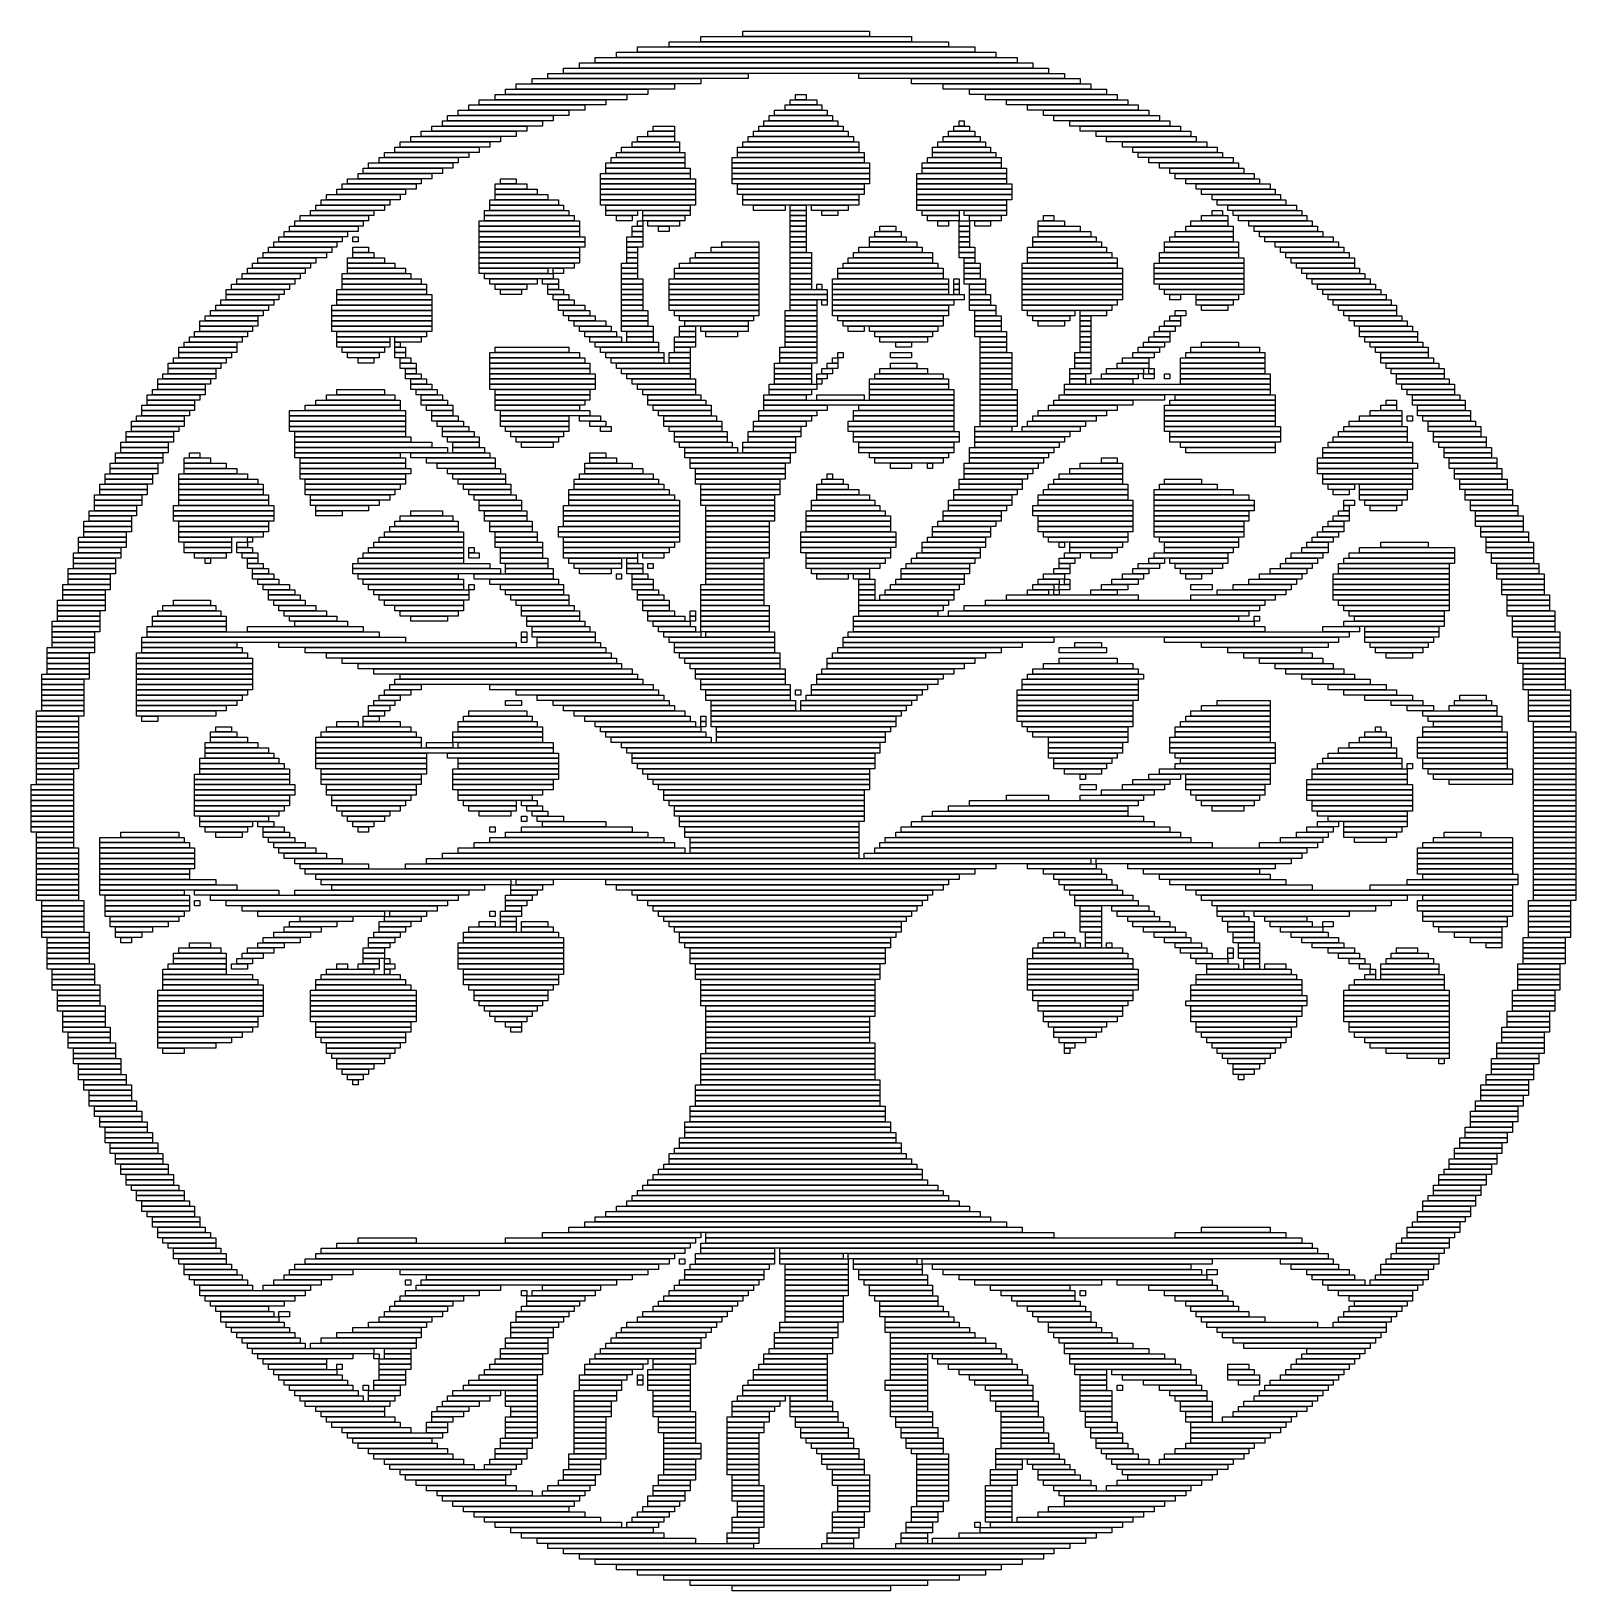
# Model space of a CAD drawing. Extents: x 365 to 658, y 364 to 660.
import ezdxf

# ---------------------------------------------------------------- set-up
doc = ezdxf.new("R2010")
doc.units = 0

msp = doc.modelspace()

# ---------------------------------------------------------------- linework, layer by layer
for p, q in [((486, 658), (539, 658)), ((486, 657), (486, 658)), ((492, 659), (532, 659)), ((492, 658), (492, 659)), ((532, 658), (492, 658)), ((500, 660), (524, 660)), ((500, 659), (500, 660)), ((524, 659), (500, 659)), ((524, 660), (524, 659)), ((532, 659), (532, 658)), ((539, 658), (539, 657)), ((472, 655), (552, 655)), ((472, 654), (472, 655)), ((476, 656), (548, 656)), ((476, 655), (476, 656)), ((548, 655), (476, 655)), ((480, 657), (544, 657)), ((480, 656), (480, 657)), ((544, 656), (480, 656)), ((539, 657), (486, 657)), ((544, 657), (544, 656)), ((548, 656), (548, 655)), ((552, 655), (552, 654)), ((463, 652), (501, 652)), ((463, 651), (463, 652)), ((466, 653), (558, 653)), ((466, 652), (466, 653)), ((558, 652), (466, 652)), ((469, 654), (555, 654)), ((469, 653), (469, 654)), ((555, 653), (469, 653)), ((552, 654), (472, 654)), ((501, 652), (501, 651)), ((522, 652), (561, 652)), ((522, 651), (522, 652)), ((555, 654), (555, 653)), ((558, 653), (558, 652)), ((561, 652), (561, 651)), ((455, 649), (482, 649)), ((455, 648), (455, 649)), ((457, 650), (487, 650)), ((457, 649), (457, 650)), ((487, 649), (457, 649)), ((460, 651), (492, 651)), ((460, 650), (460, 651)), ((492, 650), (460, 650)), ((501, 651), (463, 651)), ((482, 649), (482, 648)), ((487, 650), (487, 649)), ((492, 651), (492, 650)), ((561, 651), (522, 651)), ((532, 651), (564, 651)), ((532, 650), (532, 651)), ((564, 650), (532, 650)), ((538, 650), (566, 650)), ((538, 649), (538, 650)), ((566, 649), (538, 649)), ((543, 649), (569, 649)), ((543, 648), (543, 649)), ((564, 651), (564, 650)), ((566, 650), (566, 649)), ((569, 649), (569, 648)), ((448, 646), (470, 646)), ((448, 645), (448, 646)), ((450, 647), (474, 647)), ((450, 646), (450, 647)), ((474, 646), (450, 646)), ((453, 648), (478, 648)), ((453, 647), (453, 648)), ((478, 647), (453, 647)), ((482, 648), (455, 648)), ((470, 646), (470, 645)), ((474, 647), (474, 646)), ((478, 648), (478, 647)), ((508, 646), (515, 646)), ((508, 645), (508, 646)), ((509, 647), (514, 647)), ((509, 646), (509, 647)), ((514, 646), (509, 646)), ((510, 648), (512, 648)), ((510, 647), (510, 648)), ((512, 647), (510, 647)), ((512, 648), (512, 647)), ((514, 647), (514, 646)), ((515, 646), (515, 645)), ((569, 648), (543, 648)), ((546, 648), (571, 648)), ((546, 647), (546, 648)), ((571, 647), (546, 647)), ((550, 647), (573, 647)), ((550, 646), (550, 647)), ((573, 646), (550, 646)), ((554, 646), (575, 646)), ((554, 645), (554, 646)), ((571, 648), (571, 647)), ((573, 647), (573, 646)), ((575, 646), (575, 645)), ((443, 643), (462, 643)), ((443, 642), (443, 643)), ((444, 644), (464, 644)), ((444, 643), (444, 644)), ((464, 643), (444, 643)), ((446, 645), (467, 645)), ((446, 644), (446, 645)), ((467, 644), (446, 644)), ((470, 645), (448, 645)), ((462, 643), (462, 642)), ((464, 644), (464, 643)), ((467, 645), (467, 644)), ((504, 643), (518, 643)), ((504, 642), (504, 643)), ((505, 644), (517, 644)), ((505, 643), (505, 644)), ((517, 643), (505, 643)), ((506, 645), (516, 645)), ((506, 644), (506, 645)), ((516, 644), (506, 644)), ((515, 645), (508, 645)), ((516, 645), (516, 644)), ((517, 644), (517, 643)), ((518, 643), (518, 642)), ((541, 643), (542, 643)), ((541, 642), (541, 643)), ((542, 643), (542, 642)), ((575, 645), (554, 645)), ((557, 645), (577, 645)), ((557, 644), (557, 645)), ((577, 644), (557, 644)), ((559, 644), (579, 644)), ((559, 643), (559, 644)), ((579, 643), (559, 643)), ((562, 643), (581, 643)), ((562, 642), (562, 643)), ((577, 645), (577, 644)), ((579, 644), (579, 643)), ((581, 643), (581, 642)), ((437, 640), (454, 640)), ((437, 639), (437, 640)), ((439, 641), (457, 641)), ((439, 640), (439, 641)), ((457, 640), (439, 640)), ((441, 642), (459, 642)), ((441, 641), (441, 642)), ((459, 641), (441, 641)), ((462, 642), (443, 642)), ((454, 640), (454, 639)), ((457, 641), (457, 640)), ((459, 642), (459, 641)), ((480, 640), (487, 640)), ((480, 639), (480, 640)), ((482, 641), (487, 641)), ((482, 640), (482, 641)), ((487, 640), (482, 640)), ((483, 642), (487, 642)), ((483, 641), (483, 642)), ((487, 641), (483, 641)), ((487, 642), (487, 641)), ((487, 641), (487, 640)), ((487, 640), (487, 639)), ((501, 640), (521, 640)), ((501, 639), (501, 640)), ((502, 641), (520, 641)), ((502, 640), (502, 641)), ((520, 640), (502, 640)), ((503, 642), (519, 642)), ((503, 641), (503, 642)), ((519, 641), (503, 641)), ((518, 642), (504, 642)), ((519, 642), (519, 641)), ((520, 641), (520, 640)), ((521, 640), (521, 639)), ((538, 640), (545, 640)), ((538, 639), (538, 640)), ((539, 641), (544, 641)), ((539, 640), (539, 641)), ((544, 640), (539, 640)), ((540, 642), (543, 642)), ((540, 641), (540, 642)), ((543, 641), (540, 641)), ((542, 642), (541, 642)), ((543, 642), (543, 641)), ((544, 641), (544, 640)), ((545, 640), (545, 639)), ((581, 642), (562, 642)), ((564, 642), (583, 642)), ((564, 641), (564, 642)), ((583, 641), (564, 641)), ((567, 641), (585, 641)), ((567, 640), (567, 641)), ((585, 640), (567, 640)), ((569, 640), (586, 640)), ((569, 639), (569, 640)), ((583, 642), (583, 641)), ((585, 641), (585, 640)), ((586, 640), (586, 639)), ((432, 637), (448, 637)), ((432, 636), (432, 637)), ((434, 638), (450, 638)), ((434, 637), (434, 638)), ((450, 637), (434, 637)), ((435, 639), (452, 639)), ((435, 638), (435, 639)), ((452, 638), (435, 638)), ((454, 639), (437, 639)), ((448, 637), (448, 636)), ((450, 638), (450, 637)), ((452, 639), (452, 638)), ((476, 637), (489, 637)), ((476, 636), (476, 637)), ((477, 638), (488, 638)), ((477, 637), (477, 638)), ((488, 637), (477, 637)), ((479, 639), (488, 639)), ((479, 638), (479, 639)), ((488, 638), (479, 638)), ((487, 639), (480, 639)), ((488, 639), (488, 638)), ((488, 638), (488, 637)), ((489, 637), (489, 636)), ((499, 638), (522, 638)), ((499, 637), (499, 638)), ((522, 637), (499, 637)), ((499, 637), (523, 637)), ((499, 636), (499, 637)), ((500, 639), (522, 639)), ((500, 638), (500, 639)), ((522, 638), (500, 638)), ((521, 639), (501, 639)), ((522, 639), (522, 638)), ((522, 638), (522, 637)), ((523, 637), (523, 636)), ((536, 638), (547, 638)), ((536, 637), (536, 638)), ((547, 637), (536, 637)), ((536, 637), (548, 637)), ((536, 636), (536, 637)), ((537, 639), (546, 639)), ((537, 638), (537, 639)), ((546, 638), (537, 638)), ((545, 639), (538, 639)), ((546, 639), (546, 638)), ((547, 638), (547, 637)), ((548, 637), (548, 636)), ((586, 639), (569, 639)), ((572, 639), (588, 639)), ((572, 638), (572, 639)), ((588, 638), (572, 638)), ((574, 638), (590, 638)), ((574, 637), (574, 638)), ((590, 637), (574, 637)), ((575, 637), (591, 637)), ((575, 636), (575, 637)), ((588, 639), (588, 638)), ((590, 638), (590, 637)), ((591, 637), (591, 636)), ((428, 634), (443, 634)), ((428, 633), (428, 634)), ((429, 635), (445, 635)), ((429, 634), (429, 635)), ((445, 634), (429, 634)), ((431, 636), (446, 636)), ((431, 635), (431, 636)), ((446, 635), (431, 635)), ((448, 636), (432, 636)), ((443, 634), (443, 633)), ((445, 635), (445, 634)), ((446, 636), (446, 635)), ((474, 635), (489, 635)), ((474, 634), (474, 635)), ((489, 634), (474, 634)), ((474, 634), (490, 634)), ((474, 633), (474, 634)), ((475, 636), (489, 636)), ((475, 635), (475, 636)), ((489, 635), (475, 635)), ((489, 636), (476, 636)), ((489, 636), (489, 635)), ((489, 635), (489, 634)), ((490, 634), (490, 633)), ((498, 636), (523, 636)), ((498, 635), (498, 636)), ((523, 635), (498, 635)), ((498, 635), (524, 635)), ((498, 634), (498, 635)), ((524, 634), (498, 634)), ((498, 634), (524, 634)), ((498, 633), (498, 634)), ((523, 636), (499, 636)), ((523, 636), (523, 635)), ((524, 635), (524, 634)), ((524, 634), (524, 633)), ((534, 635), (549, 635)), ((534, 634), (534, 635)), ((549, 634), (534, 634)), ((534, 634), (550, 634)), ((534, 633), (534, 634)), ((535, 636), (549, 636)), ((535, 635), (535, 636)), ((549, 635), (535, 635)), ((548, 636), (536, 636)), ((549, 636), (549, 635)), ((549, 635), (549, 634)), ((550, 634), (550, 633)), ((591, 636), (575, 636)), ((577, 636), (593, 636)), ((577, 635), (577, 636)), ((593, 635), (577, 635)), ((579, 635), (594, 635)), ((579, 634), (579, 635)), ((594, 634), (579, 634)), ((581, 634), (595, 634)), ((581, 633), (581, 634)), ((593, 636), (593, 635)), ((594, 635), (594, 634)), ((595, 634), (595, 633)), ((424, 631), (438, 631)), ((424, 630), (424, 631)), ((425, 632), (439, 632)), ((425, 631), (425, 632)), ((439, 631), (425, 631)), ((427, 633), (441, 633)), ((427, 632), (427, 633)), ((441, 632), (427, 632)), ((443, 633), (428, 633)), ((438, 631), (438, 630)), ((439, 632), (439, 631)), ((441, 633), (441, 632)), ((453, 631), (459, 631)), ((453, 630), (453, 631)), ((454, 632), (457, 632)), ((454, 631), (454, 632)), ((457, 631), (454, 631)), ((457, 632), (457, 631)), ((459, 631), (459, 630)), ((473, 633), (490, 633)), ((473, 632), (473, 633)), ((490, 632), (473, 632)), ((473, 632), (491, 632)), ((473, 631), (473, 632)), ((491, 631), (473, 631)), ((473, 631), (491, 631)), ((473, 630), (473, 631)), ((490, 633), (474, 633)), ((490, 633), (490, 632)), ((491, 632), (491, 631)), ((491, 631), (491, 630)), ((524, 633), (498, 633)), ((498, 633), (524, 633)), ((498, 632), (498, 633)), ((524, 632), (498, 632)), ((498, 632), (524, 632)), ((498, 631), (498, 632)), ((524, 631), (498, 631)), ((499, 631), (523, 631)), ((499, 630), (499, 631)), ((523, 631), (523, 630)), ((524, 633), (524, 632)), ((524, 632), (524, 631)), ((533, 633), (550, 633)), ((533, 632), (533, 633)), ((550, 632), (533, 632)), ((533, 632), (550, 632)), ((533, 631), (533, 632)), ((550, 631), (533, 631)), ((533, 631), (551, 631)), ((533, 630), (533, 631)), ((550, 633), (534, 633)), ((550, 633), (550, 632)), ((550, 632), (550, 631)), ((551, 631), (551, 630)), ((595, 633), (581, 633)), ((582, 633), (597, 633)), ((582, 632), (582, 633)), ((597, 632), (582, 632)), ((584, 632), (598, 632)), ((584, 631), (584, 632)), ((598, 631), (584, 631)), ((586, 631), (600, 631)), ((586, 630), (586, 631)), ((597, 633), (597, 632)), ((598, 632), (598, 631)), ((600, 631), (600, 630)), ((420, 628), (433, 628)), ((420, 627), (420, 628)), ((421, 629), (435, 629)), ((421, 628), (421, 629)), ((435, 628), (421, 628)), ((423, 630), (436, 630)), ((423, 629), (423, 630)), ((436, 629), (423, 629)), ((438, 630), (424, 630)), ((433, 628), (433, 627)), ((435, 629), (435, 628)), ((436, 630), (436, 629)), ((452, 628), (465, 628)), ((452, 627), (452, 628)), ((459, 630), (453, 630)), ((453, 630), (461, 630)), ((453, 629), (453, 630)), ((461, 629), (453, 629)), ((453, 629), (463, 629)), ((453, 628), (453, 629)), ((463, 628), (453, 628)), ((461, 630), (461, 629)), ((463, 629), (463, 628)), ((465, 628), (465, 627)), ((491, 630), (473, 630)), ((473, 630), (491, 630)), ((473, 629), (473, 630)), ((491, 629), (473, 629)), ((473, 629), (491, 629)), ((473, 628), (473, 629)), ((491, 628), (473, 628)), ((473, 628), (491, 628)), ((473, 627), (473, 628)), ((491, 630), (491, 629)), ((491, 629), (491, 628)), ((491, 628), (491, 627)), ((523, 630), (499, 630)), ((499, 630), (523, 630)), ((499, 629), (499, 630)), ((523, 629), (499, 629)), ((500, 629), (522, 629)), ((500, 628), (500, 629)), ((522, 628), (500, 628)), ((500, 628), (522, 628)), ((500, 627), (500, 628)), ((522, 629), (522, 628)), ((522, 628), (522, 627)), ((523, 630), (523, 629)), ((551, 630), (533, 630)), ((533, 630), (551, 630)), ((533, 629), (533, 630)), ((551, 629), (533, 629)), ((533, 629), (551, 629)), ((533, 628), (533, 629)), ((551, 628), (533, 628)), ((533, 628), (550, 628)), ((533, 627), (533, 628)), ((550, 628), (550, 627)), ((551, 630), (551, 629)), ((551, 629), (551, 628)), ((600, 630), (586, 630)), ((587, 630), (601, 630)), ((587, 629), (587, 630)), ((601, 629), (587, 629)), ((589, 629), (602, 629)), ((589, 628), (589, 629)), ((602, 628), (589, 628)), ((590, 628), (603, 628)), ((590, 627), (590, 628)), ((601, 630), (601, 629)), ((602, 629), (602, 628)), ((603, 628), (603, 627)), ((416, 625), (429, 625)), ((416, 624), (416, 625)), ((418, 626), (430, 626)), ((418, 625), (418, 626)), ((430, 625), (418, 625)), ((419, 627), (432, 627)), ((419, 626), (419, 627)), ((432, 626), (419, 626)), ((433, 627), (420, 627)), ((429, 625), (429, 624)), ((430, 626), (430, 625)), ((432, 627), (432, 626)), ((451, 626), (467, 626)), ((451, 625), (451, 626)), ((467, 625), (451, 625)), ((451, 625), (468, 625)), ((451, 624), (451, 625)), ((465, 627), (452, 627)), ((452, 627), (466, 627)), ((452, 626), (452, 627)), ((466, 626), (452, 626)), ((466, 627), (466, 626)), ((467, 626), (467, 625)), ((468, 625), (468, 624)), ((491, 627), (473, 627)), ((474, 627), (490, 627)), ((474, 626), (474, 627)), ((490, 626), (474, 626)), ((474, 626), (480, 626)), ((474, 625), (474, 626)), ((480, 625), (474, 625)), ((476, 625), (479, 625)), ((476, 624), (476, 625)), ((479, 625), (479, 624)), ((480, 626), (480, 625)), ((481, 626), (490, 626)), ((481, 625), (481, 626)), ((490, 625), (481, 625)), ((481, 625), (489, 625)), ((481, 624), (481, 625)), ((489, 625), (489, 624)), ((490, 627), (490, 626)), ((490, 626), (490, 625)), ((522, 627), (500, 627)), ((502, 627), (508, 627)), ((502, 626), (502, 627)), ((508, 626), (502, 626)), ((508, 627), (508, 626)), ((509, 627), (512, 627)), ((509, 626), (509, 627)), ((512, 626), (509, 626)), ((509, 626), (512, 626)), ((509, 625), (509, 626)), ((512, 625), (509, 625)), ((509, 625), (512, 625)), ((509, 624), (509, 625)), ((512, 627), (512, 626)), ((512, 626), (512, 625)), ((512, 625), (512, 624)), ((513, 627), (520, 627)), ((513, 626), (513, 627)), ((520, 626), (513, 626)), ((515, 626), (518, 626)), ((515, 625), (515, 626)), ((518, 625), (515, 625)), ((518, 626), (518, 625)), ((520, 627), (520, 626)), ((550, 627), (533, 627)), ((533, 627), (550, 627)), ((533, 626), (533, 627)), ((550, 626), (533, 626)), ((534, 626), (541, 626)), ((534, 625), (534, 626)), ((541, 625), (534, 625)), ((535, 625), (541, 625)), ((535, 624), (535, 625)), ((541, 626), (541, 625)), ((541, 625), (541, 624)), ((542, 626), (550, 626)), ((542, 625), (542, 626)), ((550, 625), (542, 625)), ((543, 625), (549, 625)), ((543, 624), (543, 625)), ((549, 625), (549, 624)), ((550, 627), (550, 626)), ((550, 626), (550, 625)), ((557, 625), (559, 625)), ((557, 624), (557, 625)), ((559, 625), (559, 624)), ((587, 625), (592, 625)), ((587, 624), (587, 625)), ((589, 626), (591, 626)), ((589, 625), (589, 626)), ((591, 625), (589, 625)), ((603, 627), (590, 627)), ((591, 626), (591, 625)), ((592, 627), (605, 627)), ((592, 626), (592, 627)), ((605, 626), (592, 626)), ((592, 625), (592, 624)), ((593, 626), (606, 626)), ((593, 625), (593, 626)), ((606, 625), (593, 625)), ((594, 625), (607, 625)), ((594, 624), (594, 625)), ((605, 627), (605, 626)), ((606, 626), (606, 625)), ((607, 625), (607, 624)), ((413, 622), (425, 622)), ((413, 621), (413, 622)), ((414, 623), (427, 623)), ((414, 622), (414, 623)), ((427, 622), (414, 622)), ((415, 624), (428, 624)), ((415, 623), (415, 624)), ((428, 623), (415, 623)), ((429, 624), (416, 624)), ((425, 622), (425, 621)), ((427, 623), (427, 622)), ((428, 624), (428, 623)), ((450, 624), (469, 624)), ((450, 623), (450, 624)), ((469, 623), (450, 623)), ((450, 623), (469, 623)), ((450, 622), (450, 623)), ((469, 622), (450, 622)), ((450, 622), (469, 622)), ((450, 621), (450, 622)), ((468, 624), (451, 624)), ((469, 624), (469, 623)), ((469, 623), (469, 622)), ((469, 622), (469, 621)), ((479, 624), (476, 624)), ((479, 623), (481, 623)), ((479, 622), (479, 623)), ((481, 622), (479, 622)), ((479, 622), (481, 622)), ((479, 621), (479, 622)), ((480, 624), (481, 624)), ((480, 623), (480, 624)), ((481, 623), (480, 623)), ((489, 624), (481, 624)), ((481, 624), (481, 623)), ((481, 623), (481, 622)), ((481, 622), (481, 621)), ((482, 624), (488, 624)), ((482, 623), (482, 624)), ((488, 623), (482, 623)), ((484, 623), (486, 623)), ((484, 622), (484, 623)), ((486, 622), (484, 622)), ((486, 623), (486, 622)), ((488, 624), (488, 623)), ((512, 624), (509, 624)), ((509, 624), (512, 624)), ((509, 623), (509, 624)), ((512, 623), (509, 623)), ((509, 623), (512, 623)), ((509, 622), (509, 623)), ((512, 622), (509, 622)), ((509, 622), (512, 622)), ((509, 621), (509, 622)), ((512, 624), (512, 623)), ((512, 623), (512, 622)), ((512, 622), (512, 621)), ((525, 622), (530, 622)), ((525, 621), (525, 622)), ((526, 623), (529, 623)), ((526, 622), (526, 623)), ((529, 622), (526, 622)), ((529, 623), (529, 622)), ((530, 622), (530, 621)), ((541, 624), (535, 624)), ((537, 624), (539, 624)), ((537, 623), (537, 624)), ((539, 623), (537, 623)), ((539, 624), (539, 623)), ((541, 624), (543, 624)), ((541, 623), (541, 624)), ((543, 623), (541, 623)), ((541, 623), (543, 623)), ((541, 622), (541, 623)), ((543, 622), (541, 622)), ((541, 622), (543, 622)), ((541, 621), (541, 622)), ((549, 624), (543, 624)), ((543, 624), (543, 623)), ((543, 623), (543, 622)), ((543, 622), (543, 621)), ((544, 624), (547, 624)), ((544, 623), (544, 624)), ((547, 623), (544, 623)), ((547, 624), (547, 623)), ((556, 624), (561, 624)), ((556, 623), (556, 624)), ((561, 623), (556, 623)), ((556, 623), (564, 623)), ((556, 622), (556, 623)), ((564, 622), (556, 622)), ((556, 622), (566, 622)), ((556, 621), (556, 622)), ((559, 624), (557, 624)), ((561, 624), (561, 623)), ((564, 623), (564, 622)), ((566, 622), (566, 621)), ((582, 622), (593, 622)), ((582, 621), (582, 622)), ((584, 623), (593, 623)), ((584, 622), (584, 623)), ((593, 622), (584, 622)), ((585, 624), (592, 624)), ((585, 623), (585, 624)), ((592, 623), (585, 623)), ((592, 624), (587, 624)), ((592, 624), (592, 623)), ((593, 623), (593, 622)), ((593, 622), (593, 621)), ((607, 624), (594, 624)), ((596, 624), (608, 624)), ((596, 623), (596, 624)), ((608, 623), (596, 623)), ((597, 623), (609, 623)), ((597, 622), (597, 623)), ((609, 622), (597, 622)), ((598, 622), (610, 622)), ((598, 621), (598, 622)), ((608, 624), (608, 623)), ((609, 623), (609, 622)), ((610, 622), (610, 621)), ((410, 619), (422, 619)), ((410, 618), (410, 619)), ((411, 620), (423, 620)), ((411, 619), (411, 620)), ((423, 619), (411, 619)), ((412, 621), (424, 621)), ((412, 620), (412, 621)), ((424, 620), (412, 620)), ((425, 621), (413, 621)), ((422, 619), (422, 618)), ((423, 620), (423, 619)), ((424, 621), (424, 620)), ((426, 621), (427, 621)), ((426, 620), (426, 621)), ((427, 620), (426, 620)), ((426, 619), (429, 619)), ((426, 618), (426, 619)), ((427, 621), (427, 620)), ((429, 619), (429, 618)), ((469, 621), (450, 621)), ((450, 621), (470, 621)), ((450, 620), (450, 621)), ((470, 620), (450, 620)), ((450, 620), (470, 620)), ((450, 619), (450, 620)), ((470, 619), (450, 619)), ((450, 619), (469, 619)), ((450, 618), (450, 619)), ((469, 619), (469, 618)), ((470, 621), (470, 620)), ((470, 620), (470, 619)), ((478, 621), (481, 621)), ((478, 620), (478, 621)), ((481, 620), (478, 620)), ((478, 620), (481, 620)), ((478, 619), (478, 620)), ((481, 619), (478, 619)), ((478, 619), (480, 619)), ((478, 618), (478, 619)), ((481, 621), (479, 621)), ((480, 619), (480, 618)), ((481, 621), (481, 620)), ((481, 620), (481, 619)), ((494, 619), (503, 619)), ((494, 618), (494, 619)), ((496, 620), (503, 620)), ((496, 619), (496, 620)), ((503, 619), (496, 619)), ((503, 620), (503, 619)), ((503, 619), (503, 618)), ((512, 621), (509, 621)), ((509, 621), (512, 621)), ((509, 620), (509, 621)), ((512, 620), (509, 620)), ((509, 620), (512, 620)), ((509, 619), (509, 620)), ((512, 619), (509, 619)), ((509, 619), (512, 619)), ((509, 618), (509, 619)), ((512, 621), (512, 620)), ((512, 620), (512, 619)), ((512, 619), (512, 618)), ((522, 619), (534, 619)), ((522, 618), (522, 619)), ((524, 621), (531, 621)), ((524, 620), (524, 621)), ((531, 620), (524, 620)), ((524, 620), (533, 620)), ((524, 619), (524, 620)), ((533, 619), (524, 619)), ((530, 621), (525, 621)), ((531, 621), (531, 620)), ((533, 620), (533, 619)), ((534, 619), (534, 618)), ((543, 621), (541, 621)), ((541, 621), (543, 621)), ((541, 620), (541, 621)), ((543, 620), (541, 620)), ((541, 620), (543, 620)), ((541, 619), (541, 620)), ((543, 619), (541, 619)), ((541, 619), (544, 619)), ((541, 618), (541, 619)), ((543, 621), (543, 620)), ((543, 620), (543, 619)), ((544, 619), (544, 618)), ((554, 619), (569, 619)), ((554, 618), (554, 619)), ((555, 621), (567, 621)), ((555, 620), (555, 621)), ((567, 620), (555, 620)), ((555, 620), (568, 620)), ((555, 619), (555, 620)), ((568, 619), (555, 619)), ((566, 621), (556, 621)), ((567, 621), (567, 620)), ((568, 620), (568, 619)), ((569, 619), (569, 618)), ((580, 620), (594, 620)), ((580, 619), (580, 620)), ((594, 619), (580, 619)), ((580, 619), (594, 619)), ((580, 618), (580, 619)), ((581, 621), (593, 621)), ((581, 620), (581, 621)), ((593, 620), (581, 620)), ((593, 621), (582, 621)), ((593, 621), (593, 620)), ((594, 620), (594, 619)), ((594, 619), (594, 618)), ((610, 621), (598, 621)), ((599, 621), (612, 621)), ((599, 620), (599, 621)), ((612, 620), (599, 620)), ((601, 620), (613, 620)), ((601, 619), (601, 620)), ((613, 619), (601, 619)), ((602, 619), (614, 619)), ((602, 618), (602, 619)), ((612, 621), (612, 620)), ((613, 620), (613, 619)), ((614, 619), (614, 618)), ((407, 616), (418, 616)), ((407, 615), (407, 616)), ((408, 617), (419, 617)), ((408, 616), (408, 617)), ((419, 616), (408, 616)), ((409, 618), (421, 618)), ((409, 617), (409, 618)), ((421, 617), (409, 617)), ((422, 618), (410, 618)), ((418, 616), (418, 615)), ((419, 617), (419, 616)), ((421, 618), (421, 617)), ((425, 617), (432, 617)), ((425, 616), (425, 617)), ((432, 616), (425, 616)), ((425, 616), (434, 616)), ((425, 615), (425, 616)), ((429, 618), (426, 618)), ((426, 618), (430, 618)), ((426, 617), (426, 618)), ((430, 617), (426, 617)), ((430, 618), (430, 617)), ((432, 617), (432, 616)), ((434, 616), (434, 615)), ((469, 618), (450, 618)), ((450, 618), (469, 618)), ((450, 617), (450, 618)), ((469, 617), (450, 617)), ((450, 617), (469, 617)), ((450, 616), (450, 617)), ((469, 616), (450, 616)), ((450, 616), (468, 616)), ((450, 615), (450, 616)), ((468, 616), (468, 615)), ((469, 618), (469, 617)), ((469, 617), (469, 616)), ((477, 616), (480, 616)), ((477, 615), (477, 616)), ((480, 618), (478, 618)), ((478, 618), (480, 618)), ((478, 617), (478, 618)), ((480, 617), (478, 617)), ((478, 617), (480, 617)), ((478, 616), (478, 617)), ((480, 616), (478, 616)), ((480, 618), (480, 617)), ((480, 617), (480, 616)), ((480, 616), (480, 615)), ((488, 616), (503, 616)), ((488, 615), (488, 616)), ((490, 617), (503, 617)), ((490, 616), (490, 617)), ((503, 616), (490, 616)), ((491, 618), (503, 618)), ((491, 617), (491, 618)), ((503, 617), (491, 617)), ((503, 618), (494, 618)), ((503, 618), (503, 617)), ((503, 617), (503, 616)), ((503, 616), (503, 615)), ((512, 618), (509, 618)), ((509, 618), (513, 618)), ((509, 617), (509, 618)), ((513, 617), (509, 617)), ((509, 617), (513, 617)), ((509, 616), (509, 617)), ((513, 616), (509, 616)), ((509, 616), (513, 616)), ((509, 615), (509, 616)), ((513, 618), (513, 617)), ((513, 617), (513, 616)), ((513, 616), (513, 615)), ((519, 616), (537, 616)), ((519, 615), (519, 616)), ((520, 617), (536, 617)), ((520, 616), (520, 617)), ((536, 616), (520, 616)), ((521, 618), (536, 618)), ((521, 617), (521, 618)), ((536, 617), (521, 617)), ((534, 618), (522, 618)), ((536, 618), (536, 617)), ((536, 617), (536, 616)), ((537, 616), (537, 615)), ((544, 618), (541, 618)), ((541, 618), (544, 618)), ((541, 617), (541, 618)), ((544, 617), (541, 617)), ((542, 617), (544, 617)), ((542, 616), (542, 617)), ((544, 616), (542, 616)), ((542, 616), (545, 616)), ((542, 615), (542, 616)), ((544, 618), (544, 617)), ((544, 617), (544, 616)), ((545, 616), (545, 615)), ((553, 616), (571, 616)), ((553, 615), (553, 616)), ((569, 618), (554, 618)), ((554, 618), (570, 618)), ((554, 617), (554, 618)), ((570, 617), (554, 617)), ((554, 617), (571, 617)), ((554, 616), (554, 617)), ((571, 616), (554, 616)), ((570, 618), (570, 617)), ((571, 617), (571, 616)), ((571, 616), (571, 615)), ((578, 616), (595, 616)), ((578, 615), (578, 616)), ((579, 618), (594, 618)), ((579, 617), (579, 618)), ((594, 617), (579, 617)), ((579, 617), (595, 617)), ((579, 616), (579, 617)), ((595, 616), (579, 616)), ((594, 618), (580, 618)), ((594, 618), (594, 617)), ((595, 617), (595, 616)), ((595, 616), (595, 615)), ((614, 618), (602, 618)), ((603, 618), (615, 618)), ((603, 617), (603, 618)), ((615, 617), (603, 617)), ((604, 617), (616, 617)), ((604, 616), (604, 617)), ((616, 616), (604, 616)), ((605, 616), (616, 616)), ((605, 615), (605, 616)), ((615, 618), (615, 617)), ((616, 617), (616, 616)), ((616, 616), (616, 615)), ((404, 613), (415, 613)), ((404, 612), (404, 613)), ((405, 614), (416, 614)), ((405, 613), (405, 614)), ((416, 613), (405, 613)), ((406, 615), (417, 615)), ((406, 614), (406, 615)), ((417, 614), (406, 614)), ((418, 615), (407, 615)), ((415, 613), (415, 612)), ((416, 614), (416, 613)), ((417, 615), (417, 614)), ((424, 614), (437, 614)), ((424, 613), (424, 614)), ((437, 613), (424, 613)), ((424, 613), (439, 613)), ((424, 612), (424, 613)), ((434, 615), (425, 615)), ((425, 615), (436, 615)), ((425, 614), (425, 615)), ((436, 614), (425, 614)), ((436, 615), (436, 614)), ((437, 614), (437, 613)), ((439, 613), (439, 612)), ((468, 615), (450, 615)), ((450, 615), (463, 615)), ((450, 614), (450, 615)), ((463, 614), (450, 614)), ((451, 614), (464, 614)), ((451, 613), (451, 614)), ((464, 613), (451, 613)), ((452, 613), (461, 613)), ((452, 612), (452, 613)), ((461, 613), (461, 612)), ((462, 613), (465, 613)), ((462, 612), (462, 613)), ((463, 615), (463, 614)), ((464, 615), (466, 615)), ((464, 614), (464, 615)), ((466, 614), (464, 614)), ((464, 614), (464, 613)), ((465, 613), (465, 612)), ((466, 615), (466, 614)), ((480, 615), (477, 615)), ((477, 615), (480, 615)), ((477, 614), (477, 615)), ((480, 614), (477, 614)), ((477, 614), (480, 614)), ((477, 613), (477, 614)), ((480, 613), (477, 613)), ((477, 613), (481, 613)), ((477, 612), (477, 613)), ((480, 615), (480, 614)), ((480, 614), (480, 613)), ((481, 613), (481, 612)), ((486, 613), (503, 613)), ((486, 612), (486, 613)), ((487, 615), (503, 615)), ((487, 614), (487, 615)), ((503, 614), (487, 614)), ((487, 614), (503, 614)), ((487, 613), (487, 614)), ((503, 613), (487, 613)), ((503, 615), (488, 615)), ((503, 615), (503, 614)), ((503, 614), (503, 613)), ((503, 613), (503, 612)), ((513, 615), (509, 615)), ((509, 615), (513, 615)), ((509, 614), (509, 615)), ((513, 614), (509, 614)), ((509, 614), (513, 614)), ((509, 613), (509, 614)), ((513, 613), (509, 613)), ((509, 613), (513, 613)), ((509, 612), (509, 613)), ((513, 615), (513, 614)), ((513, 614), (513, 613)), ((513, 613), (513, 612)), ((517, 613), (539, 613)), ((517, 612), (517, 613)), ((518, 615), (538, 615)), ((518, 614), (518, 615)), ((538, 614), (518, 614)), ((518, 614), (538, 614)), ((518, 613), (518, 614)), ((538, 613), (518, 613)), ((537, 615), (519, 615)), ((538, 615), (538, 614)), ((538, 614), (538, 613)), ((539, 613), (539, 612)), ((540, 613), (541, 613)), ((540, 612), (540, 613)), ((541, 613), (541, 612)), ((545, 615), (542, 615)), ((542, 615), (545, 615)), ((542, 614), (542, 615)), ((545, 614), (542, 614)), ((542, 614), (545, 614)), ((542, 613), (542, 614)), ((545, 613), (542, 613)), ((542, 613), (546, 613)), ((542, 612), (542, 613)), ((545, 615), (545, 614)), ((545, 614), (545, 613)), ((546, 613), (546, 612)), ((571, 615), (553, 615)), ((553, 615), (572, 615)), ((553, 614), (553, 615)), ((572, 614), (553, 614)), ((553, 614), (572, 614)), ((553, 613), (553, 614)), ((572, 613), (553, 613)), ((553, 613), (572, 613)), ((553, 612), (553, 613)), ((572, 615), (572, 614)), ((572, 614), (572, 613)), ((572, 613), (572, 612)), ((595, 615), (578, 615)), ((578, 615), (595, 615)), ((578, 614), (578, 615)), ((595, 614), (578, 614)), ((578, 614), (595, 614)), ((578, 613), (578, 614)), ((595, 613), (578, 613)), ((578, 613), (595, 613)), ((578, 612), (578, 613)), ((595, 615), (595, 614)), ((595, 614), (595, 613)), ((595, 613), (595, 612)), ((616, 615), (605, 615)), ((606, 615), (617, 615)), ((606, 614), (606, 615)), ((617, 614), (606, 614)), ((607, 614), (618, 614)), ((607, 613), (607, 614)), ((618, 613), (607, 613)), ((608, 613), (619, 613)), ((608, 612), (608, 613)), ((617, 615), (617, 614)), ((618, 614), (618, 613)), ((619, 613), (619, 612)), ((402, 611), (413, 611)), ((402, 610), (402, 611)), ((413, 610), (402, 610)), ((402, 610), (412, 610)), ((402, 609), (402, 610)), ((403, 612), (414, 612)), ((403, 611), (403, 612)), ((414, 611), (403, 611)), ((415, 612), (404, 612)), ((412, 610), (412, 609)), ((413, 611), (413, 610)), ((414, 612), (414, 611)), ((423, 611), (440, 611)), ((423, 610), (423, 611)), ((440, 610), (423, 610)), ((423, 610), (441, 610)), ((423, 609), (423, 610)), ((439, 612), (424, 612)), ((424, 612), (440, 612)), ((424, 611), (424, 612)), ((440, 611), (424, 611)), ((440, 612), (440, 611)), ((440, 611), (440, 610)), ((441, 610), (441, 609)), ((461, 612), (452, 612)), ((453, 612), (459, 612)), ((453, 611), (453, 612)), ((459, 611), (453, 611)), ((454, 611), (458, 611)), ((454, 610), (454, 611)), ((458, 610), (454, 610)), ((458, 611), (458, 610)), ((459, 612), (459, 611)), ((465, 612), (462, 612)), ((463, 612), (465, 612)), ((463, 611), (463, 612)), ((465, 611), (463, 611)), ((463, 611), (466, 611)), ((463, 610), (463, 611)), ((466, 610), (463, 610)), ((464, 610), (467, 610)), ((464, 609), (464, 610)), ((465, 612), (465, 611)), ((466, 611), (466, 610)), ((467, 610), (467, 609)), ((481, 612), (477, 612)), ((477, 612), (481, 612)), ((477, 611), (477, 612)), ((481, 611), (477, 611)), ((477, 611), (481, 611)), ((477, 610), (477, 611)), ((481, 610), (477, 610)), ((477, 610), (481, 610)), ((477, 609), (477, 610)), ((481, 612), (481, 611)), ((481, 611), (481, 610)), ((481, 610), (481, 609)), ((503, 612), (486, 612)), ((486, 612), (503, 612)), ((486, 611), (486, 612)), ((503, 611), (486, 611)), ((486, 611), (503, 611)), ((486, 610), (486, 611)), ((503, 610), (486, 610)), ((486, 610), (503, 610)), ((486, 609), (486, 610)), ((503, 612), (503, 611)), ((503, 611), (503, 610)), ((503, 610), (503, 609)), ((513, 612), (509, 612)), ((509, 612), (513, 612)), ((509, 611), (509, 612)), ((513, 611), (509, 611)), ((509, 611), (516, 611)), ((509, 610), (509, 611)), ((516, 610), (509, 610)), ((509, 610), (516, 610)), ((509, 609), (509, 610)), ((513, 612), (513, 611)), ((514, 612), (515, 612)), ((514, 611), (514, 612)), ((515, 611), (514, 611)), ((515, 612), (515, 611)), ((516, 611), (516, 610)), ((516, 610), (516, 609)), ((539, 612), (517, 612)), ((517, 612), (539, 612)), ((517, 611), (517, 612)), ((539, 611), (517, 611)), ((517, 611), (539, 611)), ((517, 610), (517, 611)), ((539, 610), (517, 610)), ((517, 610), (542, 610)), ((517, 609), (517, 610)), ((539, 612), (539, 611)), ((539, 611), (539, 610)), ((541, 612), (540, 612)), ((540, 612), (541, 612)), ((540, 611), (540, 612)), ((541, 611), (540, 611)), ((540, 611), (541, 611)), ((540, 610), (540, 611)), ((541, 610), (540, 610)), ((541, 612), (541, 611)), ((541, 611), (541, 610)), ((546, 612), (542, 612)), ((542, 610), (542, 609)), ((543, 612), (546, 612)), ((543, 611), (543, 612)), ((546, 611), (543, 611)), ((543, 611), (546, 611)), ((543, 610), (543, 611)), ((546, 610), (543, 610)), ((543, 610), (547, 610)), ((543, 609), (543, 610)), ((546, 612), (546, 611)), ((546, 611), (546, 610)), ((547, 610), (547, 609)), ((572, 612), (553, 612)), ((553, 612), (572, 612)), ((553, 611), (553, 612)), ((572, 611), (553, 611)), ((553, 611), (572, 611)), ((553, 610), (553, 611)), ((572, 610), (553, 610)), ((553, 610), (572, 610)), ((553, 609), (553, 610)), ((572, 612), (572, 611)), ((572, 611), (572, 610)), ((572, 610), (572, 609)), ((595, 612), (578, 612)), ((579, 612), (595, 612)), ((579, 611), (579, 612)), ((595, 611), (579, 611)), ((580, 611), (595, 611)), ((580, 610), (580, 611)), ((595, 610), (580, 610)), ((581, 610), (583, 610)), ((581, 609), (581, 610)), ((583, 610), (583, 609)), ((586, 610), (594, 610)), ((586, 609), (586, 610)), ((594, 610), (594, 609)), ((595, 612), (595, 611)), ((595, 611), (595, 610)), ((619, 612), (608, 612)), ((609, 612), (620, 612)), ((609, 611), (609, 612)), ((620, 611), (609, 611)), ((610, 611), (621, 611)), ((610, 610), (610, 611)), ((621, 610), (610, 610)), ((611, 610), (622, 610)), ((611, 609), (611, 610)), ((620, 612), (620, 611)), ((621, 611), (621, 610)), ((622, 610), (622, 609)), ((399, 607), (409, 607)), ((399, 606), (399, 607)), ((400, 608), (410, 608)), ((400, 607), (400, 608)), ((410, 607), (400, 607)), ((401, 609), (411, 609)), ((401, 608), (401, 609)), ((411, 608), (401, 608)), ((412, 609), (402, 609)), ((409, 607), (409, 606)), ((410, 608), (410, 607)), ((411, 609), (411, 608)), ((422, 608), (441, 608)), ((422, 607), (422, 608)), ((441, 607), (422, 607)), ((422, 607), (441, 607)), ((422, 606), (422, 607)), ((441, 609), (423, 609)), ((423, 609), (441, 609)), ((423, 608), (423, 609)), ((441, 608), (423, 608)), ((441, 609), (441, 608)), ((441, 608), (441, 607)), ((441, 607), (441, 606)), ((467, 609), (464, 609)), ((465, 609), (468, 609)), ((465, 608), (465, 609)), ((468, 608), (465, 608)), ((465, 608), (470, 608)), ((465, 607), (465, 608)), ((470, 607), (465, 607)), ((466, 607), (471, 607)), ((466, 606), (466, 607)), ((468, 609), (468, 608)), ((470, 608), (470, 607)), ((471, 607), (471, 606)), ((481, 609), (477, 609)), ((477, 609), (481, 609)), ((477, 608), (477, 609)), ((481, 608), (477, 608)), ((477, 608), (481, 608)), ((477, 607), (477, 608)), ((481, 607), (477, 607)), ((477, 607), (482, 607)), ((477, 606), (477, 607)), ((481, 609), (481, 608)), ((481, 608), (481, 607)), ((482, 607), (482, 606)), ((503, 609), (486, 609)), ((486, 609), (503, 609)), ((486, 608), (486, 609)), ((503, 608), (486, 608)), ((486, 608), (503, 608)), ((486, 607), (486, 608)), ((503, 607), (486, 607)), ((487, 607), (503, 607)), ((487, 606), (487, 607)), ((503, 609), (503, 608)), ((503, 608), (503, 607)), ((503, 607), (503, 606)), ((508, 607), (514, 607)), ((508, 606), (508, 607)), ((516, 609), (509, 609)), ((509, 609), (514, 609)), ((509, 608), (509, 609)), ((514, 608), (509, 608)), ((509, 608), (514, 608)), ((509, 607), (509, 608)), ((514, 607), (509, 607)), ((514, 609), (514, 608)), ((514, 608), (514, 607)), ((514, 607), (514, 606)), ((515, 609), (516, 609)), ((515, 608), (515, 609)), ((516, 608), (515, 608)), ((516, 609), (516, 608)), ((542, 609), (517, 609)), ((517, 609), (540, 609)), ((517, 608), (517, 609)), ((540, 608), (517, 608)), ((517, 608), (539, 608)), ((517, 607), (517, 608)), ((539, 607), (517, 607)), ((517, 607), (539, 607)), ((517, 606), (517, 607)), ((539, 608), (539, 607)), ((539, 607), (539, 606)), ((540, 609), (540, 608)), ((547, 609), (543, 609)), ((543, 609), (547, 609)), ((543, 608), (543, 609)), ((547, 608), (543, 608)), ((543, 608), (548, 608)), ((543, 607), (543, 608)), ((548, 607), (543, 607)), ((544, 607), (548, 607)), ((544, 606), (544, 607)), ((547, 609), (547, 608)), ((548, 608), (548, 607)), ((548, 607), (548, 606)), ((572, 609), (553, 609)), ((553, 609), (571, 609)), ((553, 608), (553, 609)), ((571, 608), (553, 608)), ((553, 608), (570, 608)), ((553, 607), (553, 608)), ((570, 607), (553, 607)), ((554, 607), (563, 607)), ((554, 606), (554, 607)), ((563, 607), (563, 606)), ((564, 607), (569, 607)), ((564, 606), (564, 607)), ((569, 607), (569, 606)), ((570, 608), (570, 607)), ((571, 609), (571, 608)), ((583, 609), (581, 609)), ((582, 607), (584, 607)), ((582, 606), (582, 607)), ((584, 607), (584, 606)), ((594, 609), (586, 609)), ((586, 609), (593, 609)), ((586, 608), (586, 609)), ((593, 608), (586, 608)), ((587, 608), (592, 608)), ((587, 607), (587, 608)), ((592, 607), (587, 607)), ((592, 608), (592, 607)), ((593, 609), (593, 608)), ((622, 609), (611, 609)), ((612, 609), (623, 609)), ((612, 608), (612, 609)), ((623, 608), (612, 608)), ((613, 608), (624, 608)), ((613, 607), (613, 608)), ((624, 607), (613, 607)), ((614, 607), (624, 607)), ((614, 606), (614, 607)), ((623, 609), (623, 608)), ((624, 608), (624, 607)), ((624, 607), (624, 606)), ((397, 605), (408, 605)), ((397, 604), (397, 605)), ((408, 604), (397, 604)), ((397, 604), (407, 604)), ((397, 603), (397, 604)), ((398, 606), (408, 606)), ((398, 605), (398, 606)), ((408, 605), (398, 605)), ((409, 606), (399, 606)), ((407, 604), (407, 603)), ((408, 606), (408, 605)), ((408, 605), (408, 604)), ((441, 606), (422, 606)), ((422, 606), (441, 606)), ((422, 605), (422, 606)), ((441, 605), (422, 605)), ((422, 605), (441, 605)), ((422, 604), (422, 605)), ((441, 604), (422, 604)), ((422, 604), (441, 604)), ((422, 603), (422, 604)), ((441, 606), (441, 605)), ((441, 605), (441, 604)), ((441, 604), (441, 603)), ((471, 606), (466, 606)), ((467, 606), (472, 606)), ((467, 605), (467, 606)), ((472, 605), (467, 605)), ((468, 605), (474, 605)), ((468, 604), (468, 605)), ((474, 604), (468, 604)), ((469, 604), (475, 604)), ((469, 603), (469, 604)), ((472, 606), (472, 605)), ((474, 605), (474, 604)), ((475, 604), (475, 603)), ((482, 606), (477, 606)), ((477, 606), (482, 606)), ((477, 605), (477, 606)), ((482, 605), (477, 605)), ((477, 605), (482, 605)), ((477, 604), (477, 605)), ((482, 604), (477, 604)), ((477, 604), (483, 604)), ((477, 603), (477, 604)), ((482, 606), (482, 605)), ((482, 605), (482, 604)), ((483, 604), (483, 603)), ((503, 606), (487, 606)), ((488, 606), (502, 606)), ((488, 605), (488, 606)), ((502, 605), (488, 605)), ((488, 604), (491, 604)), ((488, 603), (488, 604)), ((489, 605), (501, 605)), ((489, 604), (489, 605)), ((501, 604), (489, 604)), ((491, 604), (491, 603)), ((492, 604), (501, 604)), ((492, 603), (492, 604)), ((501, 605), (501, 604)), ((501, 604), (501, 603)), ((502, 606), (502, 605)), ((514, 606), (508, 606)), ((508, 606), (514, 606)), ((508, 605), (508, 606)), ((514, 605), (508, 605)), ((508, 605), (514, 605)), ((508, 604), (508, 605)), ((514, 604), (508, 604)), ((508, 604), (514, 604)), ((508, 603), (508, 604)), ((514, 606), (514, 605)), ((514, 605), (514, 604)), ((514, 604), (514, 603)), ((539, 606), (517, 606)), ((518, 606), (538, 606)), ((518, 605), (518, 606)), ((538, 605), (518, 605)), ((519, 605), (538, 605)), ((519, 604), (519, 605)), ((538, 604), (519, 604)), ((520, 604), (523, 604)), ((520, 603), (520, 604)), ((523, 604), (523, 603)), ((524, 604), (537, 604)), ((524, 603), (524, 604)), ((537, 604), (537, 603)), ((538, 606), (538, 605)), ((538, 605), (538, 604)), ((548, 606), (544, 606)), ((544, 606), (549, 606)), ((544, 605), (544, 606)), ((549, 605), (544, 605)), ((544, 605), (549, 605)), ((544, 604), (544, 605)), ((549, 604), (544, 604)), ((544, 604), (549, 604)), ((544, 603), (544, 604)), ((549, 606), (549, 605)), ((549, 605), (549, 604)), ((549, 604), (549, 603)), ((563, 606), (554, 606)), ((555, 606), (562, 606)), ((555, 605), (555, 606)), ((562, 605), (555, 605)), ((556, 605), (561, 605)), ((556, 604), (556, 605)), ((561, 604), (556, 604)), ((561, 605), (561, 604)), ((562, 606), (562, 605)), ((569, 606), (564, 606)), ((564, 606), (566, 606)), ((564, 605), (564, 606)), ((566, 605), (564, 605)), ((564, 605), (566, 605)), ((564, 604), (564, 605)), ((566, 604), (564, 604)), ((564, 604), (566, 604)), ((564, 603), (564, 604)), ((566, 606), (566, 605)), ((566, 605), (566, 604)), ((566, 604), (566, 603)), ((579, 604), (582, 604)), ((579, 603), (579, 604)), ((580, 605), (583, 605)), ((580, 604), (580, 605)), ((583, 604), (580, 604)), ((581, 606), (583, 606)), ((581, 605), (581, 606)), ((583, 605), (581, 605)), ((584, 606), (582, 606)), ((582, 604), (582, 603)), ((583, 606), (583, 605)), ((583, 605), (583, 604)), ((624, 606), (614, 606)), ((615, 606), (625, 606)), ((615, 605), (615, 606)), ((625, 605), (615, 605)), ((616, 605), (626, 605)), ((616, 604), (616, 605)), ((626, 604), (616, 604)), ((617, 604), (627, 604)), ((617, 603), (617, 604)), ((625, 606), (625, 605)), ((626, 605), (626, 604)), ((627, 604), (627, 603)), ((394, 601), (404, 601)), ((394, 600), (394, 601)), ((395, 602), (405, 602)), ((395, 601), (395, 602)), ((405, 601), (395, 601)), ((396, 603), (406, 603)), ((396, 602), (396, 603)), ((406, 602), (396, 602)), ((407, 603), (397, 603)), ((404, 601), (404, 600)), ((405, 602), (405, 601)), ((406, 603), (406, 602)), ((441, 603), (422, 603)), ((423, 603), (440, 603)), ((423, 602), (423, 603)), ((440, 602), (423, 602)), ((423, 602), (433, 602)), ((423, 601), (423, 602)), ((433, 601), (423, 601)), ((423, 601), (433, 601)), ((423, 600), (423, 601)), ((433, 602), (433, 601)), ((433, 601), (433, 600)), ((434, 602), (439, 602)), ((434, 601), (434, 602)), ((439, 601), (434, 601)), ((434, 601), (435, 601)), ((434, 600), (434, 601)), ((435, 601), (435, 600)), ((439, 602), (439, 601)), ((440, 603), (440, 602)), ((475, 603), (469, 603)), ((470, 603), (476, 603)), ((470, 602), (470, 603)), ((476, 602), (470, 602)), ((471, 602), (477, 602)), ((471, 601), (471, 602)), ((477, 601), (471, 601)), ((472, 601), (484, 601)), ((472, 600), (472, 601)), ((476, 603), (476, 602)), ((483, 603), (477, 603)), ((477, 602), (477, 601)), ((478, 603), (483, 603)), ((478, 602), (478, 603)), ((483, 602), (478, 602)), ((478, 602), (483, 602)), ((478, 601), (478, 602)), ((483, 601), (478, 601)), ((483, 603), (483, 602)), ((483, 602), (483, 601)), ((484, 601), (484, 600)), ((487, 602), (491, 602)), ((487, 601), (487, 602)), ((491, 601), (487, 601)), ((487, 601), (491, 601)), ((487, 600), (487, 601)), ((491, 603), (488, 603)), ((488, 603), (491, 603)), ((488, 602), (488, 603)), ((491, 602), (488, 602)), ((491, 603), (491, 602)), ((491, 602), (491, 601)), ((491, 601), (491, 600)), ((501, 603), (492, 603)), ((493, 603), (499, 603)), ((493, 602), (493, 603)), ((499, 602), (493, 602)), ((499, 603), (499, 602)), ((514, 603), (508, 603)), ((508, 603), (514, 603)), ((508, 602), (508, 603)), ((514, 602), (508, 602)), ((508, 602), (514, 602)), ((508, 601), (508, 602)), ((514, 601), (508, 601)), ((508, 601), (514, 601)), ((508, 600), (508, 601)), ((514, 603), (514, 602)), ((514, 602), (514, 601)), ((514, 601), (514, 600)), ((523, 603), (520, 603)), ((537, 603), (524, 603)), ((525, 603), (536, 603)), ((525, 602), (525, 603)), ((536, 602), (525, 602)), ((526, 602), (535, 602)), ((526, 601), (526, 602)), ((535, 601), (526, 601)), ((529, 601), (532, 601)), ((529, 600), (529, 601)), ((532, 601), (532, 600)), ((535, 602), (535, 601)), ((536, 603), (536, 602)), ((549, 603), (544, 603)), ((544, 603), (550, 603)), ((544, 602), (544, 603)), ((550, 602), (544, 602)), ((545, 602), (550, 602)), ((545, 601), (545, 602)), ((550, 601), (545, 601)), ((545, 601), (550, 601)), ((545, 600), (545, 601)), ((550, 603), (550, 602)), ((550, 602), (550, 601)), ((550, 601), (550, 600)), ((566, 603), (564, 603)), ((564, 603), (566, 603)), ((564, 602), (564, 603)), ((566, 602), (564, 602)), ((564, 602), (566, 602)), ((564, 601), (564, 602)), ((566, 601), (564, 601)), ((564, 601), (566, 601)), ((564, 600), (564, 601)), ((566, 603), (566, 602)), ((566, 602), (566, 601)), ((566, 601), (566, 600)), ((576, 601), (580, 601)), ((576, 600), (576, 601)), ((577, 602), (581, 602)), ((577, 601), (577, 602)), ((581, 601), (577, 601)), ((578, 603), (581, 603)), ((578, 602), (578, 603)), ((581, 602), (578, 602)), ((582, 603), (579, 603)), ((580, 601), (580, 600)), ((581, 603), (581, 602)), ((581, 602), (581, 601)), ((587, 601), (594, 601)), ((587, 600), (587, 601)), ((594, 601), (594, 600)), ((627, 603), (617, 603)), ((617, 603), (628, 603)), ((617, 602), (617, 603)), ((628, 602), (617, 602)), ((618, 602), (628, 602)), ((618, 601), (618, 602)), ((628, 601), (618, 601)), ((619, 601), (629, 601)), ((619, 600), (619, 601)), ((628, 603), (628, 602)), ((628, 602), (628, 601)), ((629, 601), (629, 600)), ((392, 598), (402, 598)), ((392, 597), (392, 598)), ((393, 600), (404, 600)), ((393, 599), (393, 600)), ((404, 599), (393, 599)), ((393, 599), (403, 599)), ((393, 598), (393, 599)), ((403, 598), (393, 598)), ((404, 600), (394, 600)), ((402, 598), (402, 597)), ((403, 599), (403, 598)), ((404, 600), (404, 599)), ((433, 600), (423, 600)), ((424, 600), (432, 600)), ((424, 599), (424, 600)), ((432, 599), (424, 599)), ((425, 599), (431, 599)), ((425, 598), (425, 599)), ((431, 598), (425, 598)), ((427, 598), (430, 598)), ((427, 597), (427, 598)), ((430, 598), (430, 597)), ((431, 599), (431, 598)), ((432, 600), (432, 599)), ((435, 600), (434, 600)), ((434, 600), (436, 600)), ((434, 599), (434, 600)), ((436, 599), (434, 599)), ((434, 599), (436, 599)), ((434, 598), (434, 599)), ((436, 598), (434, 598)), ((435, 598), (437, 598)), ((435, 597), (435, 598)), ((436, 600), (436, 599)), ((436, 599), (436, 598)), ((437, 598), (437, 597)), ((452, 599), (469, 599)), ((452, 598), (452, 599)), ((469, 598), (452, 598)), ((452, 598), (470, 598)), ((452, 597), (452, 598)), ((453, 600), (467, 600)), ((453, 599), (453, 600)), ((467, 599), (453, 599)), ((467, 600), (467, 599)), ((469, 599), (469, 598)), ((470, 598), (470, 597)), ((484, 600), (472, 600)), ((473, 600), (484, 600)), ((473, 599), (473, 600)), ((484, 599), (473, 599)), ((474, 599), (485, 599)), ((474, 598), (474, 599)), ((485, 598), (474, 598)), ((475, 598), (485, 598)), ((475, 597), (475, 598)), ((484, 600), (484, 599)), ((485, 599), (485, 598)), ((485, 598), (485, 597)), ((486, 599), (490, 599)), ((486, 598), (486, 599)), ((490, 598), (486, 598)), ((486, 598), (490, 598)), ((486, 597), (486, 598)), ((491, 600), (487, 600)), ((487, 600), (490, 600)), ((487, 599), (487, 600)), ((490, 599), (487, 599)), ((490, 600), (490, 599)), ((490, 599), (490, 598)), ((490, 598), (490, 597)), ((507, 600), (514, 600)), ((507, 599), (507, 600)), ((514, 599), (507, 599)), ((507, 599), (514, 599)), ((507, 598), (507, 599)), ((514, 598), (507, 598)), ((507, 598), (514, 598)), ((507, 597), (507, 598)), ((514, 600), (508, 600)), ((514, 600), (514, 599)), ((514, 599), (514, 598)), ((514, 598), (514, 597)), ((517, 598), (518, 598)), ((517, 597), (517, 598)), ((518, 599), (519, 599)), ((518, 598), (518, 599)), ((519, 598), (518, 598)), ((518, 598), (518, 597)), ((519, 599), (519, 598)), ((528, 599), (532, 599)), ((528, 598), (528, 599)), ((532, 598), (528, 598)), ((532, 600), (529, 600)), ((532, 599), (532, 598)), ((550, 600), (545, 600)), ((545, 600), (550, 600)), ((545, 599), (545, 600)), ((550, 599), (545, 599)), ((545, 599), (551, 599)), ((545, 598), (545, 599)), ((551, 598), (545, 598)), ((545, 598), (551, 598)), ((545, 597), (545, 598)), ((550, 600), (550, 599)), ((551, 599), (551, 598)), ((551, 598), (551, 597)), ((563, 599), (566, 599)), ((563, 598), (563, 599)), ((566, 598), (563, 598)), ((563, 598), (566, 598)), ((563, 597), (563, 598)), ((566, 600), (564, 600)), ((564, 600), (566, 600)), ((564, 599), (564, 600)), ((566, 599), (564, 599)), ((566, 600), (566, 599)), ((566, 599), (566, 598)), ((566, 598), (566, 597)), ((572, 598), (577, 598)), ((572, 597), (572, 598)), ((574, 599), (578, 599)), ((574, 598), (574, 599)), ((578, 598), (574, 598)), ((575, 600), (579, 600)), ((575, 599), (575, 600)), ((579, 599), (575, 599)), ((580, 600), (576, 600)), ((577, 598), (577, 597)), ((578, 599), (578, 598)), ((579, 600), (579, 599)), ((583, 598), (599, 598)), ((583, 597), (583, 598)), ((584, 599), (599, 599)), ((584, 598), (584, 599)), ((599, 598), (584, 598)), ((585, 600), (598, 600)), ((585, 599), (585, 600)), ((598, 599), (585, 599)), ((594, 600), (587, 600)), ((598, 600), (598, 599)), ((599, 599), (599, 598)), ((599, 598), (599, 597)), ((629, 600), (619, 600)), ((620, 600), (630, 600)), ((620, 599), (620, 600)), ((630, 599), (620, 599)), ((621, 599), (630, 599)), ((621, 598), (621, 599)), ((630, 598), (621, 598)), ((621, 598), (631, 598)), ((621, 597), (621, 598)), ((630, 600), (630, 599)), ((630, 599), (630, 598)), ((631, 598), (631, 597)), ((390, 595), (400, 595)), ((390, 594), (390, 595)), ((391, 597), (401, 597)), ((391, 596), (391, 597)), ((401, 596), (391, 596)), ((391, 596), (400, 596)), ((391, 595), (391, 596)), ((400, 595), (391, 595)), ((402, 597), (392, 597)), ((400, 596), (400, 595)), ((400, 595), (400, 594)), ((401, 597), (401, 596)), ((430, 597), (427, 597)), ((437, 597), (435, 597)), ((435, 597), (438, 597)), ((435, 596), (435, 597)), ((438, 596), (435, 596)), ((436, 596), (438, 596)), ((436, 595), (436, 596)), ((438, 595), (436, 595)), ((436, 595), (439, 595)), ((436, 594), (436, 595)), ((438, 597), (438, 596)), ((438, 596), (438, 595)), ((439, 595), (439, 594)), ((470, 597), (452, 597)), ((452, 597), (471, 597)), ((452, 596), (452, 597)), ((471, 596), (452, 596)), ((452, 596), (471, 596)), ((452, 595), (452, 596)), ((471, 595), (452, 595)), ((452, 595), (472, 595)), ((452, 594), (452, 595)), ((471, 597), (471, 596)), ((471, 596), (471, 595)), ((472, 595), (472, 594)), ((485, 597), (475, 597)), ((476, 597), (490, 597)), ((476, 596), (476, 597)), ((490, 596), (476, 596)), ((477, 596), (490, 596)), ((477, 595), (477, 596)), ((490, 595), (477, 595)), ((478, 595), (490, 595)), ((478, 594), (478, 595)), ((490, 597), (486, 597)), ((490, 597), (490, 596)), ((490, 596), (490, 595)), ((490, 595), (490, 594)), ((506, 597), (513, 597)), ((506, 596), (506, 597)), ((513, 596), (506, 596)), ((506, 596), (513, 596)), ((506, 595), (506, 596)), ((513, 595), (506, 595)), ((506, 595), (513, 595)), ((506, 594), (506, 595)), ((514, 597), (507, 597)), ((513, 597), (513, 596)), ((513, 596), (513, 595)), ((513, 595), (513, 594)), ((514, 595), (516, 595)), ((514, 594), (514, 595)), ((515, 596), (517, 596)), ((515, 595), (515, 596)), ((517, 595), (515, 595)), ((516, 597), (518, 597)), ((516, 596), (516, 597)), ((518, 596), (516, 596)), ((516, 595), (516, 594)), ((518, 597), (517, 597)), ((517, 596), (517, 595)), ((518, 597), (518, 596)), ((525, 595), (538, 595)), ((525, 594), (525, 595)), ((526, 596), (535, 596)), ((526, 595), (526, 596)), ((535, 595), (526, 595)), ((528, 597), (533, 597)), ((528, 596), (528, 597)), ((533, 596), (528, 596)), ((533, 597), (533, 596)), ((535, 596), (535, 595)), ((538, 595), (538, 594)), ((551, 597), (545, 597)), ((545, 597), (551, 597)), ((545, 596), (545, 597)), ((551, 596), (545, 596)), ((545, 596), (551, 596)), ((545, 595), (545, 596)), ((551, 595), (545, 595)), ((545, 595), (551, 595)), ((545, 594), (545, 595)), ((551, 597), (551, 596)), ((551, 596), (551, 595)), ((551, 595), (551, 594)), ((562, 596), (566, 596)), ((562, 595), (562, 596)), ((566, 595), (562, 595)), ((562, 595), (565, 595)), ((562, 594), (562, 595)), ((566, 597), (563, 597)), ((563, 597), (566, 597)), ((563, 596), (563, 597)), ((566, 596), (563, 596)), ((565, 595), (565, 594)), ((566, 597), (566, 596)), ((566, 596), (566, 595)), ((568, 595), (575, 595)), ((568, 594), (568, 595)), ((569, 596), (576, 596)), ((569, 595), (569, 596)), ((576, 595), (569, 595)), ((571, 597), (577, 597)), ((571, 596), (571, 597)), ((577, 596), (571, 596)), ((577, 597), (572, 597)), ((575, 595), (575, 594)), ((576, 596), (576, 595)), ((576, 595), (578, 595)), ((576, 594), (576, 595)), ((577, 597), (577, 596)), ((577, 596), (578, 596)), ((577, 595), (577, 596)), ((578, 595), (577, 595)), ((578, 596), (578, 595)), ((578, 595), (578, 594)), ((580, 595), (581, 595)), ((580, 594), (580, 595)), ((581, 595), (581, 594)), ((599, 597), (583, 597)), ((583, 597), (599, 597)), ((583, 596), (583, 597)), ((599, 596), (583, 596)), ((583, 596), (599, 596)), ((583, 595), (583, 596)), ((599, 595), (583, 595)), ((583, 595), (600, 595)), ((583, 594), (583, 595)), ((599, 597), (599, 596)), ((599, 596), (599, 595)), ((600, 595), (600, 594)), ((631, 597), (621, 597)), ((622, 597), (632, 597)), ((622, 596), (622, 597)), ((632, 596), (622, 596)), ((623, 596), (633, 596)), ((623, 595), (623, 596)), ((633, 595), (623, 595)), ((624, 595), (633, 595)), ((624, 594), (624, 595)), ((632, 597), (632, 596)), ((633, 596), (633, 595)), ((633, 595), (633, 594)), ((388, 592), (398, 592)), ((388, 591), (388, 592)), ((389, 594), (399, 594)), ((389, 593), (389, 594)), ((399, 593), (389, 593)), ((389, 593), (398, 593)), ((389, 592), (389, 593)), ((398, 592), (389, 592)), ((400, 594), (390, 594)), ((398, 593), (398, 592)), ((398, 592), (398, 591)), ((399, 594), (399, 593)), ((423, 592), (432, 592)), ((423, 591), (423, 592)), ((432, 592), (432, 591)), ((439, 594), (436, 594)), ((437, 594), (440, 594)), ((437, 593), (437, 594)), ((440, 593), (437, 593)), ((437, 593), (441, 593)), ((437, 592), (437, 593)), ((441, 592), (437, 592)), ((438, 592), (442, 592)), ((438, 591), (438, 592)), ((440, 594), (440, 593)), ((441, 593), (441, 592)), ((442, 592), (442, 591)), ((472, 594), (452, 594)), ((452, 594), (472, 594)), ((452, 593), (452, 594)), ((472, 593), (452, 593)), ((452, 593), (472, 593)), ((452, 592), (452, 593)), ((472, 592), (452, 592)), ((453, 592), (471, 592)), ((453, 591), (453, 592)), ((471, 592), (471, 591)), ((472, 594), (472, 593)), ((472, 593), (472, 592)), ((490, 594), (478, 594)), ((479, 594), (491, 594)), ((479, 593), (479, 594)), ((491, 593), (479, 593)), ((480, 593), (491, 593)), ((480, 592), (480, 593)), ((491, 592), (480, 592)), ((481, 592), (491, 592)), ((481, 591), (481, 592)), ((491, 594), (491, 593)), ((491, 593), (491, 592)), ((491, 592), (491, 591)), ((505, 593), (514, 593)), ((505, 592), (505, 593)), ((514, 592), (505, 592)), ((505, 592), (513, 592)), ((505, 591), (505, 592)), ((513, 594), (506, 594)), ((506, 594), (513, 594)), ((506, 593), (506, 594)), ((513, 593), (506, 593)), ((513, 594), (513, 593)), ((513, 592), (513, 591)), ((516, 594), (514, 594)), ((514, 594), (515, 594)), ((514, 593), (514, 594)), ((515, 593), (514, 593)), ((514, 593), (514, 592)), ((515, 594), (515, 593)), ((524, 594), (539, 594)), ((524, 593), (524, 594)), ((539, 593), (524, 593)), ((524, 593), (539, 593)), ((524, 592), (524, 593)), ((539, 592), (524, 592)), ((524, 592), (540, 592)), ((524, 591), (524, 592)), ((538, 594), (525, 594)), ((539, 594), (539, 593)), ((539, 593), (539, 592)), ((540, 592), (540, 591)), ((551, 594), (545, 594)), ((545, 594), (551, 594)), ((545, 593), (545, 594)), ((551, 593), (545, 593)), ((545, 593), (551, 593)), ((545, 592), (545, 593)), ((551, 592), (545, 592)), ((545, 592), (552, 592)), ((545, 591), (545, 592)), ((551, 594), (551, 593)), ((551, 593), (551, 592)), ((552, 592), (552, 591)), ((561, 593), (600, 593)), ((561, 592), (561, 593)), ((600, 592), (561, 592)), ((561, 592), (600, 592)), ((561, 591), (561, 592)), ((565, 594), (562, 594)), ((562, 594), (565, 594)), ((562, 593), (562, 594)), ((565, 593), (562, 593)), ((565, 594), (565, 593)), ((566, 594), (574, 594)), ((566, 593), (566, 594)), ((574, 593), (566, 593)), ((575, 594), (568, 594)), ((574, 594), (574, 593)), ((578, 594), (576, 594)), ((581, 594), (580, 594)), ((600, 594), (583, 594)), ((583, 594), (600, 594)), ((583, 593), (583, 594)), ((600, 593), (583, 593)), ((600, 594), (600, 593)), ((600, 593), (600, 592)), ((600, 592), (600, 591)), ((633, 594), (624, 594)), ((624, 594), (634, 594)), ((624, 593), (624, 594)), ((634, 593), (624, 593)), ((625, 593), (635, 593)), ((625, 592), (625, 593)), ((635, 592), (625, 592)), ((626, 592), (635, 592)), ((626, 591), (626, 592)), ((634, 594), (634, 593)), ((635, 593), (635, 592)), ((635, 592), (635, 591)), ((387, 591), (397, 591)), ((387, 590), (387, 591)), ((397, 590), (387, 590)), ((387, 590), (396, 590)), ((387, 589), (387, 590)), ((398, 591), (388, 591)), ((396, 590), (396, 589)), ((397, 591), (397, 590)), ((419, 590), (435, 590)), ((419, 589), (419, 590)), ((421, 591), (434, 591)), ((421, 590), (421, 591)), ((434, 590), (421, 590)), ((432, 591), (423, 591)), ((434, 591), (434, 590)), ((435, 590), (435, 589)), ((442, 591), (438, 591)), ((439, 591), (443, 591)), ((439, 590), (439, 591)), ((443, 590), (439, 590)), ((439, 590), (444, 590)), ((439, 589), (439, 590)), ((443, 591), (443, 590)), ((444, 590), (444, 589)), ((471, 591), (453, 591)), ((453, 591), (471, 591)), ((453, 590), (453, 591)), ((471, 590), (453, 590)), ((453, 590), (470, 590)), ((453, 589), (453, 590)), ((470, 590), (470, 589)), ((471, 591), (471, 590)), ((491, 591), (481, 591)), ((482, 591), (492, 591)), ((482, 590), (482, 591)), ((492, 590), (482, 590)), ((482, 590), (493, 590)), ((482, 589), (482, 590)), ((492, 591), (492, 590)), ((493, 590), (493, 589)), ((504, 591), (512, 591)), ((504, 590), (504, 591)), ((512, 590), (504, 590)), ((504, 590), (540, 590)), ((504, 589), (504, 590)), ((513, 591), (505, 591)), ((512, 591), (512, 590)), ((514, 591), (523, 591)), ((514, 590), (514, 591)), ((523, 590), (514, 590)), ((523, 591), (523, 590)), ((540, 591), (524, 591)), ((524, 591), (540, 591)), ((524, 590), (524, 591)), ((540, 590), (524, 590)), ((540, 591), (540, 590)), ((540, 590), (540, 589)), ((552, 591), (545, 591)), ((545, 591), (552, 591)), ((545, 590), (545, 591)), ((552, 590), (545, 590)), ((545, 590), (552, 590)), ((545, 589), (545, 590)), ((552, 591), (552, 590)), ((552, 590), (552, 589)), ((559, 590), (574, 590)), ((559, 589), (559, 590)), ((560, 591), (580, 591)), ((560, 590), (560, 591)), ((580, 590), (560, 590)), ((600, 591), (561, 591)), ((574, 590), (574, 589)), ((580, 591), (580, 590)), ((581, 590), (601, 590)), ((581, 589), (581, 590)), ((582, 591), (601, 591)), ((582, 590), (582, 591)), ((601, 590), (582, 590)), ((601, 591), (601, 590)), ((601, 590), (601, 589)), ((622, 590), (624, 590)), ((622, 589), (622, 590)), ((624, 590), (624, 589)), ((635, 591), (626, 591)), ((627, 591), (636, 591)), ((627, 590), (627, 591)), ((636, 590), (627, 590)), ((627, 590), (637, 590)), ((627, 589), (627, 590)), ((636, 591), (636, 590)), ((637, 590), (637, 589)), ((385, 587), (394, 587)), ((385, 586), (385, 587)), ((386, 589), (396, 589)), ((386, 588), (386, 589)), ((396, 588), (386, 588)), ((386, 588), (395, 588)), ((386, 587), (386, 588)), ((395, 587), (386, 587)), ((396, 589), (387, 589)), ((394, 587), (394, 586)), ((395, 588), (395, 587)), ((396, 589), (396, 588)), ((414, 588), (436, 588)), ((414, 587), (414, 588)), ((436, 587), (414, 587)), ((414, 587), (436, 587)), ((414, 586), (414, 587)), ((417, 589), (435, 589)), ((417, 588), (417, 589)), ((435, 588), (417, 588)), ((435, 589), (419, 589)), ((435, 589), (435, 588)), ((436, 588), (436, 587)), ((436, 587), (436, 586)), ((444, 589), (439, 589)), ((440, 589), (445, 589)), ((440, 588), (440, 589)), ((445, 588), (440, 588)), ((441, 588), (445, 588)), ((441, 587), (441, 588)), ((445, 587), (441, 587)), ((441, 587), (446, 587)), ((441, 586), (441, 587)), ((445, 589), (445, 588)), ((445, 588), (445, 587)), ((446, 587), (446, 586)), ((470, 589), (453, 589)), ((453, 589), (469, 589)), ((453, 588), (453, 589)), ((469, 588), (453, 588)), ((454, 588), (471, 588)), ((454, 587), (454, 588)), ((471, 587), (454, 587)), ((454, 587), (467, 587)), ((454, 586), (454, 587)), ((467, 587), (467, 586)), ((469, 589), (469, 588)), ((469, 587), (473, 587)), ((469, 586), (469, 587)), ((471, 588), (471, 587)), ((473, 587), (473, 586)), ((493, 589), (482, 589)), ((483, 589), (494, 589)), ((483, 588), (483, 589)), ((494, 588), (483, 588)), ((484, 588), (494, 588)), ((484, 587), (484, 588)), ((494, 587), (484, 587)), ((485, 587), (495, 587)), ((485, 586), (485, 587)), ((494, 589), (494, 588)), ((494, 588), (494, 587)), ((495, 587), (495, 586)), ((503, 588), (514, 588)), ((503, 587), (503, 588)), ((514, 587), (503, 587)), ((503, 587), (513, 587)), ((503, 586), (503, 587)), ((540, 589), (504, 589)), ((504, 589), (516, 589)), ((504, 588), (504, 589)), ((516, 588), (504, 588)), ((513, 587), (513, 586)), ((514, 588), (514, 587)), ((516, 589), (516, 588)), ((521, 588), (540, 588)), ((521, 587), (521, 588)), ((540, 587), (521, 587)), ((521, 587), (540, 587)), ((521, 586), (521, 587)), ((522, 589), (540, 589)), ((522, 588), (522, 589)), ((540, 588), (522, 588)), ((540, 589), (540, 588)), ((540, 588), (540, 587)), ((540, 587), (540, 586)), ((552, 589), (545, 589)), ((545, 589), (552, 589)), ((545, 588), (545, 589)), ((552, 588), (545, 588)), ((545, 588), (552, 588)), ((545, 587), (545, 588)), ((552, 587), (545, 587)), ((545, 587), (552, 587)), ((545, 586), (545, 587)), ((552, 589), (552, 588)), ((552, 588), (552, 587)), ((552, 587), (552, 586)), ((555, 587), (567, 587)), ((555, 586), (555, 587)), ((556, 588), (569, 588)), ((556, 587), (556, 588)), ((569, 587), (556, 587)), ((558, 589), (571, 589)), ((558, 588), (558, 589)), ((571, 588), (558, 588)), ((574, 589), (559, 589)), ((567, 587), (567, 586)), ((569, 588), (569, 587)), ((571, 589), (571, 588)), ((580, 589), (601, 589)), ((580, 588), (580, 589)), ((601, 588), (580, 588)), ((580, 588), (601, 588)), ((580, 587), (580, 588)), ((601, 587), (580, 587)), ((580, 587), (601, 587)), ((580, 586), (580, 587)), ((601, 589), (581, 589)), ((601, 589), (601, 588)), ((601, 588), (601, 587)), ((601, 587), (601, 586)), ((617, 587), (625, 587)), ((617, 586), (617, 587)), ((619, 588), (625, 588)), ((619, 587), (619, 588)), ((625, 587), (619, 587)), ((621, 589), (624, 589)), ((621, 588), (621, 589)), ((624, 588), (621, 588)), ((624, 589), (622, 589)), ((624, 589), (624, 588)), ((625, 588), (625, 587)), ((625, 587), (625, 586)), ((626, 587), (627, 587)), ((626, 586), (626, 587)), ((637, 589), (627, 589)), ((627, 587), (627, 586)), ((628, 589), (637, 589)), ((628, 588), (628, 589)), ((637, 588), (628, 588)), ((628, 588), (638, 588)), ((628, 587), (628, 588)), ((638, 587), (628, 587)), ((629, 587), (638, 587)), ((629, 586), (629, 587)), ((637, 589), (637, 588)), ((638, 588), (638, 587)), ((638, 587), (638, 586)), ((383, 584), (392, 584)), ((383, 583), (383, 584)), ((384, 586), (394, 586)), ((384, 585), (384, 586)), ((394, 585), (384, 585)), ((384, 585), (393, 585)), ((384, 584), (384, 585)), ((393, 584), (384, 584)), ((394, 586), (385, 586)), ((392, 584), (392, 583)), ((393, 585), (393, 584)), ((394, 586), (394, 585)), ((436, 586), (414, 586)), ((414, 586), (436, 586)), ((414, 585), (414, 586)), ((436, 585), (414, 585)), ((414, 585), (436, 585)), ((414, 584), (414, 585)), ((436, 584), (414, 584)), ((415, 584), (436, 584)), ((415, 583), (415, 584)), ((436, 586), (436, 585)), ((436, 585), (436, 584)), ((436, 584), (436, 583)), ((446, 586), (441, 586)), ((442, 586), (447, 586)), ((442, 585), (442, 586)), ((447, 585), (442, 585)), ((443, 585), (448, 585)), ((443, 584), (443, 585)), ((448, 584), (443, 584)), ((443, 584), (449, 584)), ((443, 583), (443, 584)), ((447, 586), (447, 585)), ((448, 585), (448, 584)), ((449, 584), (449, 583)), ((467, 586), (454, 586)), ((454, 586), (467, 586)), ((454, 585), (454, 586)), ((467, 585), (454, 585)), ((455, 585), (467, 585)), ((455, 584), (455, 585)), ((467, 584), (455, 584)), ((456, 584), (466, 584)), ((456, 583), (456, 584)), ((466, 584), (466, 583)), ((467, 586), (467, 585)), ((467, 585), (467, 584)), ((473, 586), (469, 586)), ((471, 586), (474, 586)), ((471, 585), (471, 586)), ((474, 585), (471, 585)), ((473, 585), (475, 585)), ((473, 584), (473, 585)), ((475, 584), (473, 584)), ((474, 586), (474, 585)), ((475, 585), (475, 584)), ((495, 586), (485, 586)), ((485, 586), (496, 586)), ((485, 585), (485, 586)), ((496, 585), (485, 585)), ((486, 585), (496, 585)), ((486, 584), (486, 585)), ((496, 584), (486, 584)), ((487, 584), (497, 584)), ((487, 583), (487, 584)), ((496, 586), (496, 585)), ((496, 585), (496, 584)), ((497, 584), (497, 583)), ((501, 584), (511, 584)), ((501, 583), (501, 584)), ((502, 586), (512, 586)), ((502, 585), (502, 586)), ((512, 585), (502, 585)), ((502, 585), (511, 585)), ((502, 584), (502, 585)), ((511, 584), (502, 584)), ((513, 586), (503, 586)), ((511, 585), (511, 584)), ((511, 584), (511, 583)), ((512, 586), (512, 585)), ((520, 586), (540, 586)), ((520, 585), (520, 586)), ((540, 585), (520, 585)), ((520, 585), (540, 585)), ((520, 584), (520, 585)), ((540, 584), (520, 584)), ((540, 586), (521, 586)), ((521, 584), (541, 584)), ((521, 583), (521, 584)), ((540, 586), (540, 585)), ((540, 585), (540, 584)), ((541, 584), (541, 583)), ((544, 585), (551, 585)), ((544, 584), (544, 585)), ((551, 584), (544, 584)), ((544, 584), (562, 584)), ((544, 583), (544, 584)), ((552, 586), (545, 586)), ((545, 586), (552, 586)), ((545, 585), (545, 586)), ((552, 585), (545, 585)), ((551, 585), (551, 584)), ((552, 586), (552, 585)), ((553, 585), (564, 585)), ((553, 584), (553, 585)), ((564, 584), (553, 584)), ((554, 586), (565, 586)), ((554, 585), (554, 586)), ((565, 585), (554, 585)), ((567, 586), (555, 586)), ((562, 584), (562, 583)), ((564, 585), (564, 584)), ((565, 586), (565, 585)), ((601, 586), (580, 586)), ((580, 586), (601, 586)), ((580, 585), (580, 586)), ((601, 585), (580, 585)), ((580, 585), (602, 585)), ((580, 584), (580, 585)), ((602, 584), (580, 584)), ((581, 584), (602, 584)), ((581, 583), (581, 584)), ((601, 586), (601, 585)), ((602, 585), (602, 584)), ((602, 584), (602, 583)), ((613, 584), (626, 584)), ((613, 583), (613, 584)), ((614, 585), (626, 585)), ((614, 584), (614, 585)), ((626, 584), (614, 584)), ((615, 586), (625, 586)), ((615, 585), (615, 586)), ((625, 585), (615, 585)), ((625, 586), (617, 586)), ((625, 586), (625, 585)), ((627, 586), (626, 586)), ((626, 585), (626, 584)), ((626, 584), (626, 583)), ((638, 586), (629, 586)), ((630, 586), (639, 586)), ((630, 585), (630, 586)), ((639, 585), (630, 585)), ((630, 585), (640, 585)), ((630, 584), (630, 585)), ((640, 584), (630, 584)), ((631, 584), (640, 584)), ((631, 583), (631, 584)), ((639, 586), (639, 585)), ((640, 585), (640, 584)), ((640, 584), (640, 583)), ((382, 582), (391, 582)), ((382, 581), (382, 582)), ((391, 581), (382, 581)), ((382, 581), (391, 581)), ((382, 580), (382, 581)), ((392, 583), (383, 583)), ((383, 583), (392, 583)), ((383, 582), (383, 583)), ((392, 582), (383, 582)), ((391, 582), (391, 581)), ((391, 581), (391, 580)), ((392, 583), (392, 582)), ((436, 583), (415, 583)), ((415, 583), (437, 583)), ((415, 582), (415, 583)), ((437, 582), (415, 582)), ((415, 582), (441, 582)), ((415, 581), (415, 582)), ((441, 581), (415, 581)), ((415, 581), (444, 581)), ((415, 580), (415, 581)), ((437, 583), (437, 582)), ((441, 582), (441, 581)), ((449, 583), (443, 583)), ((444, 583), (450, 583)), ((444, 582), (444, 583)), ((450, 582), (444, 582)), ((444, 581), (444, 580)), ((445, 582), (450, 582)), ((445, 581), (445, 582)), ((450, 581), (445, 581)), ((445, 581), (451, 581)), ((445, 580), (445, 581)), ((450, 583), (450, 582)), ((450, 582), (450, 581)), ((451, 581), (451, 580)), ((466, 583), (456, 583)), ((457, 583), (465, 583)), ((457, 582), (457, 583)), ((465, 582), (457, 582)), ((458, 582), (464, 582)), ((458, 581), (458, 582)), ((464, 581), (458, 581)), ((464, 582), (464, 581)), ((465, 583), (465, 582)), ((497, 583), (487, 583)), ((487, 583), (497, 583)), ((487, 582), (487, 583)), ((497, 582), (487, 582)), ((488, 582), (498, 582)), ((488, 581), (488, 582)), ((498, 581), (488, 581)), ((489, 581), (499, 581)), ((489, 580), (489, 581)), ((497, 583), (497, 582)), ((498, 582), (498, 581)), ((499, 581), (499, 580)), ((500, 582), (510, 582)), ((500, 581), (500, 582)), ((510, 581), (500, 581)), ((500, 581), (510, 581)), ((500, 580), (500, 581)), ((511, 583), (501, 583)), ((501, 583), (510, 583)), ((501, 582), (501, 583)), ((510, 582), (501, 582)), ((510, 583), (510, 582)), ((510, 582), (510, 581)), ((510, 581), (510, 580)), ((541, 583), (521, 583)), ((521, 583), (541, 583)), ((521, 582), (521, 583)), ((541, 582), (521, 582)), ((522, 582), (540, 582)), ((522, 581), (522, 582)), ((540, 581), (522, 581)), ((522, 581), (540, 581)), ((522, 580), (522, 581)), ((540, 582), (540, 581)), ((540, 581), (540, 580)), ((541, 583), (541, 582)), ((543, 581), (559, 581)), ((543, 580), (543, 581)), ((562, 583), (544, 583)), ((544, 583), (561, 583)), ((544, 582), (544, 583)), ((561, 582), (544, 582)), ((544, 582), (560, 582)), ((544, 581), (544, 582)), ((560, 581), (544, 581)), ((559, 581), (559, 580)), ((560, 582), (560, 581)), ((561, 583), (561, 582)), ((602, 583), (581, 583)), ((581, 583), (602, 583)), ((581, 582), (581, 583)), ((602, 582), (581, 582)), ((583, 582), (601, 582)), ((583, 581), (583, 582)), ((601, 581), (583, 581)), ((584, 581), (601, 581)), ((584, 580), (584, 581)), ((601, 582), (601, 581)), ((601, 581), (601, 580)), ((602, 583), (602, 582)), ((610, 581), (627, 581)), ((610, 580), (610, 581)), ((611, 582), (627, 582)), ((611, 581), (611, 582)), ((627, 581), (611, 581)), ((612, 583), (626, 583)), ((612, 582), (612, 583)), ((626, 582), (612, 582)), ((626, 583), (613, 583)), ((626, 583), (626, 582)), ((627, 582), (627, 581)), ((627, 581), (627, 580)), ((640, 583), (631, 583)), ((631, 583), (641, 583)), ((631, 582), (631, 583)), ((641, 582), (631, 582)), ((632, 582), (641, 582)), ((632, 581), (632, 582)), ((641, 581), (632, 581)), ((633, 581), (642, 581)), ((633, 580), (633, 581)), ((641, 583), (641, 582)), ((641, 582), (641, 581)), ((642, 581), (642, 580)), ((380, 578), (389, 578)), ((380, 577), (380, 578)), ((381, 580), (390, 580)), ((381, 579), (381, 580)), ((390, 579), (381, 579)), ((381, 579), (390, 579)), ((381, 578), (381, 579)), ((390, 578), (381, 578)), ((391, 580), (382, 580)), ((389, 578), (389, 577)), ((390, 580), (390, 579)), ((390, 579), (390, 578)), ((394, 579), (399, 579)), ((394, 578), (394, 579)), ((399, 578), (394, 578)), ((394, 578), (402, 578)), ((394, 577), (394, 578)), ((395, 580), (397, 580)), ((395, 579), (395, 580)), ((397, 579), (395, 579)), ((397, 580), (397, 579)), ((399, 579), (399, 578)), ((402, 578), (402, 577)), ((444, 580), (415, 580)), ((415, 580), (435, 580)), ((415, 579), (415, 580)), ((435, 579), (415, 579)), ((416, 579), (436, 579)), ((416, 578), (416, 579)), ((436, 578), (416, 578)), ((416, 578), (436, 578)), ((416, 577), (416, 578)), ((435, 580), (435, 579)), ((436, 579), (436, 578)), ((436, 578), (436, 577)), ((437, 580), (452, 580)), ((437, 579), (437, 580)), ((452, 579), (437, 579)), ((440, 579), (453, 579)), ((440, 578), (440, 579)), ((453, 578), (440, 578)), ((442, 578), (453, 578)), ((442, 577), (442, 578)), ((451, 580), (445, 580)), ((452, 580), (452, 579)), ((453, 579), (453, 578)), ((453, 578), (453, 577)), ((470, 578), (479, 578)), ((470, 577), (470, 578)), ((471, 580), (474, 580)), ((471, 579), (471, 580)), ((474, 579), (471, 579)), ((471, 579), (476, 579)), ((471, 578), (471, 579)), ((476, 578), (471, 578)), ((474, 580), (474, 579)), ((476, 579), (476, 578)), ((479, 578), (479, 577)), ((499, 580), (489, 580)), ((489, 580), (509, 580)), ((489, 579), (489, 580)), ((509, 579), (489, 579)), ((490, 579), (509, 579)), ((490, 578), (490, 579)), ((509, 578), (490, 578)), ((490, 578), (508, 578)), ((490, 577), (490, 578)), ((510, 580), (500, 580)), ((508, 578), (508, 577)), ((509, 580), (509, 579)), ((509, 579), (509, 578)), ((540, 580), (522, 580)), ((524, 580), (539, 580)), ((524, 579), (524, 580)), ((539, 579), (524, 579)), ((525, 579), (538, 579)), ((525, 578), (525, 579)), ((538, 578), (525, 578)), ((528, 578), (532, 578)), ((528, 577), (528, 578)), ((532, 578), (532, 577)), ((535, 578), (536, 578)), ((535, 577), (535, 578)), ((536, 578), (536, 577)), ((538, 579), (538, 578)), ((539, 580), (539, 579)), ((542, 578), (556, 578)), ((542, 577), (542, 578)), ((559, 580), (543, 580)), ((543, 580), (558, 580)), ((543, 579), (543, 580)), ((558, 579), (543, 579)), ((543, 579), (557, 579)), ((543, 578), (543, 579)), ((557, 578), (543, 578)), ((556, 578), (556, 577)), ((557, 579), (557, 578)), ((558, 580), (558, 579)), ((564, 578), (572, 578)), ((564, 577), (564, 578)), ((568, 579), (571, 579)), ((568, 578), (568, 579)), ((571, 578), (568, 578)), ((571, 579), (571, 578)), ((572, 578), (572, 577)), ((601, 580), (584, 580)), ((609, 579), (627, 579)), ((609, 578), (609, 579)), ((627, 578), (609, 578)), ((609, 578), (628, 578)), ((609, 577), (609, 578)), ((627, 580), (610, 580)), ((610, 580), (627, 580)), ((610, 579), (610, 580)), ((627, 579), (610, 579)), ((627, 580), (627, 579)), ((627, 579), (627, 578)), ((628, 578), (628, 577)), ((642, 580), (633, 580)), ((633, 580), (642, 580)), ((633, 579), (633, 580)), ((642, 579), (633, 579)), ((634, 579), (643, 579)), ((634, 578), (634, 579)), ((643, 578), (634, 578)), ((634, 578), (643, 578)), ((634, 577), (634, 578)), ((642, 580), (642, 579)), ((643, 579), (643, 578)), ((643, 578), (643, 577)), ((379, 576), (388, 576)), ((379, 575), (379, 576)), ((388, 575), (379, 575)), ((379, 575), (388, 575)), ((379, 574), (379, 575)), ((389, 577), (380, 577)), ((380, 577), (389, 577)), ((380, 576), (380, 577)), ((389, 576), (380, 576)), ((388, 576), (388, 575)), ((388, 575), (388, 574)), ((389, 577), (389, 576)), ((393, 576), (406, 576)), ((393, 575), (393, 576)), ((406, 575), (393, 575)), ((393, 575), (408, 575)), ((393, 574), (393, 575)), ((402, 577), (394, 577)), ((394, 577), (404, 577)), ((394, 576), (394, 577)), ((404, 576), (394, 576)), ((404, 577), (404, 576)), ((406, 576), (406, 575)), ((408, 575), (408, 574)), ((436, 577), (416, 577)), ((416, 577), (437, 577)), ((416, 576), (416, 577)), ((437, 576), (416, 576)), ((416, 576), (436, 576)), ((416, 575), (416, 576)), ((436, 575), (416, 575)), ((417, 575), (436, 575)), ((417, 574), (417, 575)), ((436, 576), (436, 575)), ((436, 575), (436, 574)), ((437, 577), (437, 576)), ((453, 577), (442, 577)), ((444, 577), (454, 577)), ((444, 576), (444, 577)), ((454, 576), (444, 576)), ((445, 576), (455, 576)), ((445, 575), (445, 576)), ((455, 575), (445, 575)), ((446, 575), (455, 575)), ((446, 574), (446, 575)), ((454, 577), (454, 576)), ((455, 576), (455, 575)), ((455, 575), (455, 574)), ((468, 575), (484, 575)), ((468, 574), (468, 575)), ((469, 576), (483, 576)), ((469, 575), (469, 576)), ((483, 575), (469, 575)), ((479, 577), (470, 577)), ((470, 577), (481, 577)), ((470, 576), (470, 577)), ((481, 576), (470, 576)), ((481, 577), (481, 576)), ((483, 576), (483, 575)), ((484, 575), (484, 574)), ((508, 577), (490, 577)), ((491, 577), (508, 577)), ((491, 576), (491, 577)), ((508, 576), (491, 576)), ((491, 576), (508, 576)), ((491, 575), (491, 576)), ((508, 575), (491, 575)), ((491, 575), (507, 575)), ((491, 574), (491, 575)), ((507, 575), (507, 574)), ((508, 577), (508, 576)), ((508, 576), (508, 575)), ((515, 575), (519, 575)), ((515, 574), (515, 575)), ((516, 576), (517, 576)), ((516, 575), (516, 576)), ((517, 575), (516, 575)), ((517, 576), (517, 575)), ((519, 575), (519, 574)), ((532, 577), (528, 577)), ((536, 577), (535, 577)), ((541, 575), (553, 575)), ((541, 574), (541, 575)), ((556, 577), (542, 577)), ((542, 577), (555, 577)), ((542, 576), (542, 577)), ((555, 576), (542, 576)), ((542, 576), (554, 576)), ((542, 575), (542, 576)), ((554, 575), (542, 575)), ((553, 575), (553, 574)), ((554, 576), (554, 575)), ((555, 577), (555, 576)), ((559, 575), (572, 575)), ((559, 574), (559, 575)), ((560, 576), (572, 576)), ((560, 575), (560, 576)), ((572, 575), (560, 575)), ((562, 577), (572, 577)), ((562, 576), (562, 577)), ((572, 576), (562, 576)), ((572, 577), (564, 577)), ((572, 577), (572, 576)), ((572, 576), (572, 575)), ((572, 575), (572, 574)), ((580, 575), (587, 575)), ((580, 574), (580, 575)), ((587, 575), (587, 574)), ((628, 577), (609, 577)), ((609, 577), (627, 577)), ((609, 576), (609, 577)), ((627, 576), (609, 576)), ((610, 576), (627, 576)), ((610, 575), (610, 576)), ((627, 575), (610, 575)), ((610, 575), (627, 575)), ((610, 574), (610, 575)), ((627, 577), (627, 576)), ((627, 576), (627, 575)), ((627, 575), (627, 574)), ((643, 577), (634, 577)), ((635, 577), (644, 577)), ((635, 576), (635, 577)), ((644, 576), (635, 576)), ((635, 576), (644, 576)), ((635, 575), (635, 576)), ((644, 575), (635, 575)), ((636, 575), (645, 575)), ((636, 574), (636, 575)), ((644, 577), (644, 576)), ((644, 576), (644, 575)), ((645, 575), (645, 574)), ((377, 572), (386, 572)), ((377, 571), (377, 572)), ((378, 574), (387, 574)), ((378, 573), (378, 574)), ((387, 573), (378, 573)), ((378, 573), (387, 573)), ((378, 572), (378, 573)), ((387, 572), (378, 572)), ((388, 574), (379, 574)), ((386, 572), (386, 571)), ((387, 574), (387, 573)), ((387, 573), (387, 572)), ((408, 574), (393, 574)), ((393, 574), (409, 574)), ((393, 573), (393, 574)), ((409, 573), (393, 573)), ((393, 573), (409, 573)), ((393, 572), (393, 573)), ((409, 572), (393, 572)), ((393, 572), (410, 572)), ((393, 571), (393, 572)), ((409, 574), (409, 573)), ((409, 573), (409, 572)), ((410, 572), (410, 571)), ((436, 574), (417, 574)), ((417, 574), (435, 574)), ((417, 573), (417, 574)), ((435, 573), (417, 573)), ((417, 573), (434, 573)), ((417, 572), (417, 573)), ((434, 572), (417, 572)), ((418, 572), (433, 572)), ((418, 571), (418, 572)), ((433, 572), (433, 571)), ((434, 573), (434, 572)), ((435, 574), (435, 573)), ((455, 574), (446, 574)), ((447, 574), (456, 574)), ((447, 573), (447, 574)), ((456, 573), (447, 573)), ((448, 573), (456, 573)), ((448, 572), (448, 573)), ((456, 572), (448, 572)), ((449, 572), (457, 572)), ((449, 571), (449, 572)), ((456, 574), (456, 573)), ((456, 573), (456, 572)), ((457, 572), (457, 571)), ((467, 573), (486, 573)), ((467, 572), (467, 573)), ((486, 572), (467, 572)), ((467, 572), (487, 572)), ((467, 571), (467, 572)), ((484, 574), (468, 574)), ((468, 574), (485, 574)), ((468, 573), (468, 574)), ((485, 573), (468, 573)), ((485, 574), (485, 573)), ((486, 573), (486, 572)), ((487, 572), (487, 571)), ((507, 574), (491, 574)), ((492, 574), (507, 574)), ((492, 573), (492, 574)), ((507, 573), (492, 573)), ((492, 573), (507, 573)), ((492, 572), (492, 573)), ((507, 572), (492, 572)), ((492, 572), (506, 572)), ((492, 571), (492, 572)), ((506, 572), (506, 571)), ((507, 574), (507, 573)), ((507, 573), (507, 572)), ((514, 574), (520, 574)), ((514, 573), (514, 574)), ((520, 573), (514, 573)), ((514, 573), (522, 573)), ((514, 572), (514, 573)), ((522, 572), (514, 572)), ((514, 572), (524, 572)), ((514, 571), (514, 572)), ((519, 574), (515, 574)), ((520, 574), (520, 573)), ((522, 573), (522, 572)), ((524, 572), (524, 571)), ((540, 573), (552, 573)), ((540, 572), (540, 573)), ((552, 572), (540, 572)), ((540, 572), (551, 572)), ((540, 571), (540, 572)), ((553, 574), (541, 574)), ((541, 574), (553, 574)), ((541, 573), (541, 574)), ((553, 573), (541, 573)), ((551, 572), (551, 571)), ((552, 573), (552, 572)), ((553, 574), (553, 573)), ((556, 572), (573, 572)), ((556, 571), (556, 572)), ((557, 573), (573, 573)), ((557, 572), (557, 573)), ((573, 572), (557, 572)), ((558, 574), (573, 574)), ((558, 573), (558, 574)), ((573, 573), (558, 573)), ((572, 574), (559, 574)), ((573, 574), (573, 573)), ((573, 573), (573, 572)), ((573, 572), (573, 571)), ((578, 573), (593, 573)), ((578, 572), (578, 573)), ((593, 572), (578, 572)), ((578, 572), (596, 572)), ((578, 571), (578, 572)), ((579, 574), (590, 574)), ((579, 573), (579, 574)), ((590, 573), (579, 573)), ((587, 574), (580, 574)), ((590, 574), (590, 573)), ((593, 573), (593, 572)), ((596, 572), (596, 571)), ((627, 574), (610, 574)), ((611, 574), (616, 574)), ((611, 573), (611, 574)), ((616, 573), (611, 573)), ((612, 573), (615, 573)), ((612, 572), (612, 573)), ((615, 572), (612, 572)), ((615, 573), (615, 572)), ((616, 574), (616, 573)), ((617, 574), (627, 574)), ((617, 573), (617, 574)), ((627, 573), (617, 573)), ((617, 573), (626, 573)), ((617, 572), (617, 573)), ((626, 572), (617, 572)), ((617, 572), (626, 572)), ((617, 571), (617, 572)), ((626, 573), (626, 572)), ((626, 572), (626, 571)), ((627, 574), (627, 573)), ((645, 574), (636, 574)), ((636, 574), (645, 574)), ((636, 573), (636, 574)), ((645, 573), (636, 573)), ((637, 573), (646, 573)), ((637, 572), (637, 573)), ((646, 572), (637, 572)), ((637, 572), (646, 572)), ((637, 571), (637, 572)), ((645, 574), (645, 573)), ((646, 573), (646, 572)), ((646, 572), (646, 571)), ((376, 569), (385, 569)), ((376, 568), (376, 569)), ((386, 571), (377, 571)), ((377, 571), (386, 571)), ((377, 570), (377, 571)), ((386, 570), (377, 570)), ((377, 570), (385, 570)), ((377, 569), (377, 570)), ((385, 569), (377, 569)), ((385, 570), (385, 569)), ((385, 569), (385, 568)), ((386, 571), (386, 570)), ((392, 570), (411, 570)), ((392, 569), (392, 570)), ((411, 569), (392, 569)), ((392, 569), (411, 569)), ((392, 568), (392, 569)), ((410, 571), (393, 571)), ((393, 571), (410, 571)), ((393, 570), (393, 571)), ((410, 570), (393, 570)), ((410, 571), (410, 570)), ((411, 570), (411, 569)), ((411, 569), (411, 568)), ((433, 571), (418, 571)), ((418, 571), (431, 571)), ((418, 570), (418, 571)), ((431, 570), (418, 570)), ((419, 570), (429, 570)), ((419, 569), (419, 570)), ((429, 569), (419, 569)), ((419, 569), (424, 569)), ((419, 568), (419, 569)), ((424, 569), (424, 568)), ((429, 570), (429, 569)), ((431, 571), (431, 570)), ((437, 569), (443, 569)), ((437, 568), (437, 569)), ((443, 569), (443, 568)), ((457, 571), (449, 571)), ((450, 571), (458, 571)), ((450, 570), (450, 571)), ((458, 570), (450, 570)), ((450, 570), (458, 570)), ((450, 569), (450, 570)), ((458, 569), (450, 569)), ((451, 569), (459, 569)), ((451, 568), (451, 569)), ((458, 571), (458, 570)), ((458, 570), (458, 569)), ((459, 569), (459, 568)), ((466, 570), (488, 570)), ((466, 569), (466, 570)), ((488, 569), (466, 569)), ((466, 569), (488, 569)), ((466, 568), (466, 569)), ((487, 571), (467, 571)), ((467, 571), (488, 571)), ((467, 570), (467, 571)), ((488, 570), (467, 570)), ((488, 571), (488, 570)), ((488, 570), (488, 569)), ((488, 569), (488, 568)), ((506, 571), (492, 571)), ((492, 571), (506, 571)), ((492, 570), (492, 571)), ((506, 570), (492, 570)), ((493, 570), (506, 570)), ((493, 569), (493, 570)), ((506, 569), (493, 569)), ((493, 569), (506, 569)), ((493, 568), (493, 569)), ((506, 571), (506, 570)), ((506, 570), (506, 569)), ((506, 569), (506, 568)), ((512, 569), (527, 569)), ((512, 568), (512, 569)), ((513, 571), (525, 571)), ((513, 570), (513, 571)), ((525, 570), (513, 570)), ((513, 570), (526, 570)), ((513, 569), (513, 570)), ((526, 569), (513, 569)), ((524, 571), (514, 571)), ((525, 571), (525, 570)), ((526, 570), (526, 569)), ((527, 569), (527, 568)), ((538, 569), (549, 569)), ((538, 568), (538, 569)), ((539, 571), (551, 571)), ((539, 570), (539, 571)), ((551, 570), (539, 570)), ((539, 570), (550, 570)), ((539, 569), (539, 570)), ((550, 569), (539, 569)), ((551, 571), (540, 571)), ((549, 569), (549, 568)), ((550, 570), (550, 569)), ((551, 571), (551, 570)), ((555, 570), (574, 570)), ((555, 569), (555, 570)), ((574, 569), (555, 569)), ((555, 569), (574, 569)), ((555, 568), (555, 569)), ((573, 571), (556, 571)), ((556, 571), (574, 571)), ((556, 570), (556, 571)), ((574, 570), (556, 570)), ((574, 571), (574, 570)), ((574, 570), (574, 569)), ((574, 569), (574, 568)), ((596, 571), (578, 571)), ((578, 571), (597, 571)), ((578, 570), (578, 571)), ((597, 570), (578, 570)), ((578, 570), (597, 570)), ((578, 569), (578, 570)), ((597, 569), (578, 569)), ((578, 569), (596, 569)), ((578, 568), (578, 569)), ((596, 569), (596, 568)), ((597, 571), (597, 570)), ((597, 570), (597, 569)), ((613, 569), (615, 569)), ((613, 568), (613, 569)), ((614, 571), (616, 571)), ((614, 570), (614, 571)), ((616, 570), (614, 570)), ((614, 570), (615, 570)), ((614, 569), (614, 570)), ((615, 569), (614, 569)), ((615, 570), (615, 569)), ((615, 569), (615, 568)), ((616, 571), (616, 570)), ((626, 571), (617, 571)), ((618, 571), (625, 571)), ((618, 570), (618, 571)), ((625, 570), (618, 570)), ((619, 570), (624, 570)), ((619, 569), (619, 570)), ((624, 569), (619, 569)), ((624, 570), (624, 569)), ((625, 571), (625, 570)), ((646, 571), (637, 571)), ((638, 571), (646, 571)), ((638, 570), (638, 571)), ((646, 570), (638, 570)), ((638, 570), (647, 570)), ((638, 569), (638, 570)), ((647, 569), (638, 569)), ((639, 569), (647, 569)), ((639, 568), (639, 569)), ((646, 571), (646, 570)), ((647, 570), (647, 569)), ((647, 569), (647, 568)), ((375, 567), (384, 567)), ((375, 566), (375, 567)), ((384, 566), (375, 566)), ((375, 566), (384, 566)), ((375, 565), (375, 566)), ((385, 568), (376, 568)), ((376, 568), (384, 568)), ((376, 567), (376, 568)), ((384, 567), (376, 567)), ((384, 568), (384, 567)), ((384, 567), (384, 566)), ((384, 566), (384, 565)), ((411, 568), (392, 568)), ((392, 568), (411, 568)), ((392, 567), (392, 568)), ((411, 567), (392, 567)), ((393, 567), (410, 567)), ((393, 566), (393, 567)), ((410, 566), (393, 566)), ((393, 566), (410, 566)), ((393, 565), (393, 566)), ((410, 567), (410, 566)), ((410, 566), (410, 565)), ((411, 568), (411, 567)), ((424, 568), (419, 568)), ((433, 566), (446, 566)), ((433, 565), (433, 566)), ((434, 567), (446, 567)), ((434, 566), (434, 567)), ((446, 566), (434, 566)), ((435, 568), (445, 568)), ((435, 567), (435, 568)), ((445, 567), (435, 567)), ((443, 568), (437, 568)), ((445, 568), (445, 567)), ((446, 567), (446, 566)), ((446, 566), (446, 565)), ((459, 568), (451, 568)), ((451, 568), (459, 568)), ((451, 567), (451, 568)), ((459, 567), (451, 567)), ((452, 567), (460, 567)), ((452, 566), (452, 567)), ((460, 566), (452, 566)), ((452, 566), (460, 566)), ((452, 565), (452, 566)), ((459, 568), (459, 567)), ((460, 567), (460, 566)), ((460, 566), (460, 565)), ((465, 566), (488, 566)), ((465, 565), (465, 566)), ((488, 568), (466, 568)), ((466, 568), (488, 568)), ((466, 567), (466, 568)), ((488, 567), (466, 567)), ((466, 567), (488, 567)), ((466, 566), (466, 567)), ((488, 566), (466, 566)), ((488, 568), (488, 567)), ((488, 567), (488, 566)), ((488, 566), (488, 565)), ((506, 568), (493, 568)), ((493, 568), (506, 568)), ((493, 567), (493, 568)), ((506, 567), (493, 567)), ((493, 567), (505, 567)), ((493, 566), (493, 567)), ((505, 566), (493, 566)), ((493, 566), (505, 566)), ((493, 565), (493, 566)), ((505, 567), (505, 566)), ((505, 566), (505, 565)), ((506, 568), (506, 567)), ((527, 568), (512, 568)), ((512, 568), (528, 568)), ((512, 567), (512, 568)), ((528, 567), (512, 567)), ((512, 567), (528, 567)), ((512, 566), (512, 567)), ((528, 566), (512, 566)), ((512, 566), (528, 566)), ((512, 565), (512, 566)), ((528, 568), (528, 567)), ((528, 567), (528, 566)), ((528, 566), (528, 565)), ((536, 566), (547, 566)), ((536, 565), (536, 566)), ((537, 567), (548, 567)), ((537, 566), (537, 567)), ((548, 566), (537, 566)), ((549, 568), (538, 568)), ((538, 568), (549, 568)), ((538, 567), (538, 568)), ((549, 567), (538, 567)), ((547, 566), (547, 565)), ((548, 567), (548, 566)), ((549, 568), (549, 567)), ((574, 568), (555, 568)), ((556, 568), (574, 568)), ((556, 567), (556, 568)), ((574, 567), (556, 567)), ((556, 567), (574, 567)), ((556, 566), (556, 567)), ((574, 566), (556, 566)), ((556, 566), (574, 566)), ((556, 565), (556, 566)), ((574, 568), (574, 567)), ((574, 567), (574, 566)), ((574, 566), (574, 565)), ((596, 568), (578, 568)), ((578, 568), (596, 568)), ((578, 567), (578, 568)), ((596, 567), (578, 567)), ((578, 567), (595, 567)), ((578, 566), (578, 567)), ((595, 566), (578, 566)), ((578, 566), (595, 566)), ((578, 565), (578, 566)), ((595, 567), (595, 566)), ((595, 566), (595, 565)), ((596, 568), (596, 567)), ((610, 566), (614, 566)), ((610, 565), (610, 566)), ((611, 567), (614, 567)), ((611, 566), (611, 567)), ((614, 566), (611, 566)), ((612, 568), (615, 568)), ((612, 567), (612, 568)), ((615, 567), (612, 567)), ((615, 568), (613, 568)), ((614, 567), (614, 566)), ((614, 566), (614, 565)), ((615, 568), (615, 567)), ((647, 568), (639, 568)), ((639, 568), (648, 568)), ((639, 567), (639, 568)), ((648, 567), (639, 567)), ((639, 567), (648, 567)), ((639, 566), (639, 567)), ((648, 566), (639, 566)), ((640, 566), (648, 566)), ((640, 565), (640, 566)), ((648, 568), (648, 567)), ((648, 567), (648, 566)), ((648, 566), (648, 565)), ((374, 564), (383, 564)), ((374, 563), (374, 564)), ((383, 563), (374, 563)), ((374, 563), (383, 563)), ((374, 562), (374, 563)), ((384, 565), (375, 565)), ((375, 565), (383, 565)), ((375, 564), (375, 565)), ((383, 564), (375, 564)), ((383, 565), (383, 564)), ((383, 564), (383, 563)), ((383, 563), (383, 562)), ((410, 565), (393, 565)), ((393, 565), (409, 565)), ((393, 564), (393, 565)), ((409, 564), (393, 564)), ((393, 564), (403, 564)), ((393, 563), (393, 564)), ((403, 563), (393, 563)), ((394, 563), (403, 563)), ((394, 562), (394, 563)), ((403, 564), (403, 563)), ((403, 563), (403, 562)), ((404, 563), (406, 563)), ((404, 562), (404, 563)), ((406, 564), (407, 564)), ((406, 563), (406, 564)), ((407, 563), (406, 563)), ((406, 563), (406, 562)), ((407, 564), (407, 563)), ((409, 565), (409, 564)), ((430, 563), (447, 563)), ((430, 562), (430, 563)), ((431, 564), (447, 564)), ((431, 563), (431, 564)), ((447, 563), (431, 563)), ((432, 565), (447, 565)), ((432, 564), (432, 565)), ((447, 564), (432, 564)), ((446, 565), (433, 565)), ((447, 565), (447, 564)), ((447, 564), (447, 563)), ((447, 563), (447, 562)), ((460, 565), (452, 565)), ((453, 565), (461, 565)), ((453, 564), (453, 565)), ((461, 564), (453, 564)), ((453, 564), (461, 564)), ((453, 563), (453, 564)), ((461, 563), (453, 563)), ((453, 563), (462, 563)), ((453, 562), (453, 563)), ((461, 565), (461, 564)), ((461, 564), (461, 563)), ((462, 563), (462, 562)), ((488, 565), (465, 565)), ((465, 565), (488, 565)), ((465, 564), (465, 565)), ((488, 564), (465, 564)), ((466, 564), (488, 564)), ((466, 563), (466, 564)), ((488, 563), (466, 563)), ((466, 563), (487, 563)), ((466, 562), (466, 563)), ((487, 563), (487, 562)), ((488, 565), (488, 564)), ((488, 564), (488, 563)), ((505, 565), (493, 565)), ((493, 565), (505, 565)), ((493, 564), (493, 565)), ((505, 564), (493, 564)), ((493, 564), (505, 564)), ((493, 563), (493, 564)), ((505, 563), (493, 563)), ((493, 563), (505, 563)), ((493, 562), (493, 563)), ((505, 565), (505, 564)), ((505, 564), (505, 563)), ((505, 563), (505, 562)), ((511, 565), (529, 565)), ((511, 564), (511, 565)), ((529, 564), (511, 564)), ((511, 564), (529, 564)), ((511, 563), (511, 564)), ((529, 563), (511, 563)), ((511, 563), (529, 563)), ((511, 562), (511, 563)), ((528, 565), (512, 565)), ((529, 565), (529, 564)), ((529, 564), (529, 563)), ((529, 563), (529, 562)), ((534, 563), (546, 563)), ((534, 562), (534, 563)), ((535, 564), (546, 564)), ((535, 563), (535, 564)), ((546, 563), (535, 563)), ((547, 565), (536, 565)), ((536, 565), (547, 565)), ((536, 564), (536, 565)), ((547, 564), (536, 564)), ((546, 564), (546, 563)), ((546, 563), (546, 562)), ((547, 565), (547, 564)), ((574, 565), (556, 565)), ((557, 565), (573, 565)), ((557, 564), (557, 565)), ((573, 564), (557, 564)), ((558, 564), (573, 564)), ((558, 563), (558, 564)), ((573, 563), (558, 563)), ((560, 563), (561, 563)), ((560, 562), (560, 563)), ((561, 563), (561, 562)), ((562, 563), (572, 563)), ((562, 562), (562, 563)), ((572, 563), (572, 562)), ((573, 565), (573, 564)), ((573, 564), (573, 563)), ((595, 565), (578, 565)), ((578, 565), (595, 565)), ((578, 564), (578, 565)), ((595, 564), (578, 564)), ((579, 564), (594, 564)), ((579, 563), (579, 564)), ((594, 563), (579, 563)), ((580, 563), (594, 563)), ((580, 562), (580, 563)), ((594, 564), (594, 563)), ((594, 563), (594, 562)), ((595, 565), (595, 564)), ((607, 563), (611, 563)), ((607, 562), (607, 563)), ((608, 564), (612, 564)), ((608, 563), (608, 564)), ((612, 563), (608, 563)), ((609, 565), (613, 565)), ((609, 564), (609, 565)), ((613, 564), (609, 564)), ((614, 565), (610, 565)), ((611, 563), (611, 562)), ((612, 564), (612, 563)), ((613, 565), (613, 564)), ((621, 563), (630, 563)), ((621, 562), (621, 563)), ((630, 563), (630, 562)), ((648, 565), (640, 565)), ((640, 565), (649, 565)), ((640, 564), (640, 565)), ((649, 564), (640, 564)), ((641, 564), (649, 564)), ((641, 563), (641, 564)), ((649, 563), (641, 563)), ((641, 563), (650, 563)), ((641, 562), (641, 563)), ((649, 565), (649, 564)), ((649, 564), (649, 563)), ((650, 563), (650, 562)), ((373, 561), (382, 561)), ((373, 560), (373, 561)), ((382, 560), (373, 560)), ((373, 560), (381, 560)), ((373, 559), (373, 560)), ((383, 562), (374, 562)), ((374, 562), (382, 562)), ((374, 561), (374, 562)), ((382, 561), (374, 561)), ((381, 560), (381, 559)), ((382, 562), (382, 561)), ((382, 561), (382, 560)), ((403, 562), (394, 562)), ((394, 562), (403, 562)), ((394, 561), (394, 562)), ((403, 561), (394, 561)), ((396, 561), (402, 561)), ((396, 560), (396, 561)), ((402, 560), (396, 560)), ((398, 560), (399, 560)), ((398, 559), (398, 560)), ((399, 560), (399, 559)), ((402, 561), (402, 560)), ((403, 562), (403, 561)), ((406, 562), (404, 562)), ((404, 562), (407, 562)), ((404, 561), (404, 562)), ((407, 561), (404, 561)), ((405, 561), (408, 561)), ((405, 560), (405, 561)), ((408, 560), (405, 560)), ((406, 560), (408, 560)), ((406, 559), (406, 560)), ((407, 562), (407, 561)), ((408, 561), (408, 560)), ((408, 560), (408, 559)), ((427, 560), (447, 560)), ((427, 559), (427, 560)), ((428, 561), (447, 561)), ((428, 560), (428, 561)), ((447, 560), (428, 560)), ((429, 562), (447, 562)), ((429, 561), (429, 562)), ((447, 561), (429, 561)), ((447, 562), (430, 562)), ((447, 562), (447, 561)), ((447, 561), (447, 560)), ((447, 560), (447, 559)), ((448, 562), (449, 562)), ((448, 561), (448, 562)), ((449, 561), (448, 561)), ((448, 561), (450, 561)), ((448, 560), (448, 561)), ((450, 560), (448, 560)), ((449, 562), (449, 561)), ((450, 561), (450, 560)), ((462, 562), (453, 562)), ((454, 562), (462, 562)), ((454, 561), (454, 562)), ((462, 561), (454, 561)), ((454, 561), (462, 561)), ((454, 560), (454, 561)), ((462, 560), (454, 560)), ((454, 560), (463, 560)), ((454, 559), (454, 560)), ((462, 562), (462, 561)), ((462, 561), (462, 560)), ((463, 560), (463, 559)), ((487, 562), (466, 562)), ((466, 562), (486, 562)), ((466, 561), (466, 562)), ((486, 561), (466, 561)), ((466, 561), (480, 561)), ((466, 560), (466, 561)), ((480, 560), (466, 560)), ((467, 560), (477, 560)), ((467, 559), (467, 560)), ((477, 560), (477, 559)), ((478, 560), (480, 560)), ((478, 559), (478, 560)), ((480, 561), (480, 560)), ((480, 560), (480, 559)), ((481, 561), (485, 561)), ((481, 560), (481, 561)), ((485, 560), (481, 560)), ((485, 561), (485, 560)), ((486, 562), (486, 561)), ((505, 562), (493, 562)), ((493, 562), (505, 562)), ((493, 561), (493, 562)), ((505, 561), (493, 561)), ((493, 561), (505, 561)), ((493, 560), (493, 561)), ((505, 560), (493, 560)), ((493, 560), (504, 560)), ((493, 559), (493, 560)), ((504, 560), (504, 559)), ((505, 562), (505, 561)), ((505, 561), (505, 560)), ((529, 562), (511, 562)), ((511, 562), (528, 562)), ((511, 561), (511, 562)), ((528, 561), (511, 561)), ((512, 561), (528, 561)), ((512, 560), (512, 561)), ((528, 560), (512, 560)), ((512, 560), (527, 560)), ((512, 559), (512, 560)), ((527, 560), (527, 559)), ((528, 562), (528, 561)), ((528, 561), (528, 560)), ((532, 560), (544, 560)), ((532, 559), (532, 560)), ((533, 561), (545, 561)), ((533, 560), (533, 561)), ((545, 560), (533, 560)), ((546, 562), (534, 562)), ((534, 562), (545, 562)), ((534, 561), (534, 562)), ((545, 561), (534, 561)), ((544, 560), (544, 559)), ((545, 562), (545, 561)), ((545, 561), (545, 560)), ((561, 562), (560, 562)), ((560, 560), (563, 560)), ((560, 559), (560, 560)), ((561, 561), (564, 561)), ((561, 560), (561, 561)), ((564, 560), (561, 560)), ((572, 562), (562, 562)), ((562, 562), (571, 562)), ((562, 561), (562, 562)), ((571, 561), (562, 561)), ((563, 560), (563, 559)), ((564, 561), (564, 560)), ((566, 561), (570, 561)), ((566, 560), (566, 561)), ((570, 560), (566, 560)), ((570, 561), (570, 560)), ((571, 562), (571, 561)), ((577, 560), (580, 560)), ((577, 559), (577, 560)), ((578, 561), (592, 561)), ((578, 560), (578, 561)), ((592, 560), (578, 560)), ((594, 562), (580, 562)), ((580, 562), (593, 562)), ((580, 561), (580, 562)), ((593, 561), (580, 561)), ((580, 560), (580, 559)), ((581, 560), (592, 560)), ((581, 559), (581, 560)), ((592, 561), (592, 560)), ((592, 560), (592, 559)), ((593, 562), (593, 561)), ((603, 560), (609, 560)), ((603, 559), (603, 560)), ((604, 561), (610, 561)), ((604, 560), (604, 561)), ((610, 560), (604, 560)), ((606, 562), (611, 562)), ((606, 561), (606, 562)), ((611, 561), (606, 561)), ((611, 562), (607, 562)), ((609, 560), (609, 559)), ((610, 561), (610, 560)), ((611, 562), (611, 561)), ((614, 560), (635, 560)), ((614, 559), (614, 560)), ((615, 561), (635, 561)), ((615, 560), (615, 561)), ((635, 560), (615, 560)), ((617, 562), (635, 562)), ((617, 561), (617, 562)), ((635, 561), (617, 561)), ((630, 562), (621, 562)), ((635, 562), (635, 561)), ((635, 561), (635, 560)), ((635, 560), (635, 559)), ((650, 562), (641, 562)), ((641, 562), (650, 562)), ((641, 561), (641, 562)), ((650, 561), (641, 561)), ((642, 561), (650, 561)), ((642, 560), (642, 561)), ((650, 560), (642, 560)), ((642, 560), (650, 560)), ((642, 559), (642, 560)), ((650, 562), (650, 561)), ((650, 561), (650, 560)), ((650, 560), (650, 559)), ((372, 558), (381, 558)), ((372, 557), (372, 558)), ((381, 557), (372, 557)), ((372, 557), (380, 557)), ((372, 556), (372, 557)), ((381, 559), (373, 559)), ((373, 559), (381, 559)), ((373, 558), (373, 559)), ((381, 558), (373, 558)), ((380, 557), (380, 556)), ((381, 559), (381, 558)), ((381, 558), (381, 557)), ((399, 559), (398, 559)), ((408, 559), (406, 559)), ((406, 559), (409, 559)), ((406, 558), (406, 559)), ((409, 558), (406, 558)), ((407, 558), (410, 558)), ((407, 557), (407, 558)), ((410, 557), (407, 557)), ((407, 557), (411, 557)), ((407, 556), (407, 557)), ((409, 559), (409, 558)), ((410, 558), (410, 557)), ((411, 557), (411, 556)), ((426, 559), (452, 559)), ((426, 558), (426, 559)), ((452, 558), (426, 558)), ((426, 558), (454, 558)), ((426, 557), (426, 558)), ((454, 557), (426, 557)), ((447, 559), (427, 559)), ((427, 557), (446, 557)), ((427, 556), (427, 557)), ((446, 557), (446, 556)), ((449, 557), (464, 557)), ((449, 556), (449, 557)), ((452, 559), (452, 558)), ((463, 559), (454, 559)), ((454, 558), (454, 557)), ((455, 559), (463, 559)), ((455, 558), (455, 559)), ((463, 558), (455, 558)), ((455, 558), (464, 558)), ((455, 557), (455, 558)), ((464, 557), (455, 557)), ((463, 559), (463, 558)), ((464, 558), (464, 557)), ((464, 557), (464, 556)), ((477, 559), (467, 559)), ((468, 559), (477, 559)), ((468, 558), (468, 559)), ((477, 558), (468, 558)), ((469, 558), (475, 558)), ((469, 557), (469, 558)), ((475, 557), (469, 557)), ((475, 558), (475, 557)), ((476, 557), (477, 557)), ((476, 556), (476, 557)), ((477, 559), (477, 558)), ((477, 557), (477, 556)), ((480, 559), (478, 559)), ((478, 559), (481, 559)), ((478, 558), (478, 559)), ((481, 558), (478, 558)), ((478, 558), (481, 558)), ((478, 557), (478, 558)), ((481, 557), (478, 557)), ((479, 557), (482, 557)), ((479, 556), (479, 557)), ((481, 559), (481, 558)), ((481, 558), (481, 557)), ((482, 559), (483, 559)), ((482, 558), (482, 559)), ((483, 558), (482, 558)), ((482, 557), (482, 556)), ((483, 559), (483, 558)), ((504, 559), (493, 559)), ((493, 559), (504, 559)), ((493, 558), (493, 559)), ((504, 558), (493, 558)), ((493, 558), (504, 558)), ((493, 557), (493, 558)), ((504, 557), (493, 557)), ((493, 557), (504, 557)), ((493, 556), (493, 557)), ((504, 559), (504, 558)), ((504, 558), (504, 557)), ((504, 557), (504, 556)), ((527, 559), (512, 559)), ((512, 559), (526, 559)), ((512, 558), (512, 559)), ((526, 558), (512, 558)), ((513, 558), (524, 558)), ((513, 557), (513, 558)), ((524, 557), (513, 557)), ((514, 557), (520, 557)), ((514, 556), (514, 557)), ((520, 557), (520, 556)), ((521, 557), (524, 557)), ((521, 556), (521, 557)), ((524, 558), (524, 557)), ((524, 557), (524, 556)), ((526, 559), (526, 558)), ((530, 558), (543, 558)), ((530, 557), (530, 558)), ((543, 557), (530, 557)), ((530, 557), (542, 557)), ((530, 556), (530, 557)), ((531, 559), (543, 559)), ((531, 558), (531, 559)), ((543, 558), (531, 558)), ((544, 559), (532, 559)), ((542, 557), (542, 556)), ((543, 559), (543, 558)), ((543, 558), (543, 557)), ((557, 557), (561, 557)), ((557, 556), (557, 557)), ((559, 558), (562, 558)), ((559, 557), (559, 558)), ((562, 557), (559, 557)), ((563, 559), (560, 559)), ((560, 559), (562, 559)), ((560, 558), (560, 559)), ((562, 558), (560, 558)), ((561, 557), (561, 556)), ((562, 559), (562, 558)), ((562, 558), (562, 557)), ((572, 557), (576, 557)), ((572, 556), (572, 557)), ((574, 558), (577, 558)), ((574, 557), (574, 558)), ((577, 557), (574, 557)), ((575, 559), (579, 559)), ((575, 558), (575, 559)), ((579, 558), (575, 558)), ((576, 557), (576, 556)), ((580, 559), (577, 559)), ((577, 558), (577, 557)), ((579, 559), (579, 558)), ((592, 559), (581, 559)), ((582, 559), (591, 559)), ((582, 558), (582, 559)), ((591, 558), (582, 558)), ((583, 558), (589, 558)), ((583, 557), (583, 558)), ((589, 557), (583, 557)), ((584, 557), (587, 557)), ((584, 556), (584, 557)), ((587, 557), (587, 556)), ((589, 558), (589, 557)), ((591, 559), (591, 558)), ((598, 557), (606, 557)), ((598, 556), (598, 557)), ((600, 558), (607, 558)), ((600, 557), (600, 558)), ((607, 557), (600, 557)), ((602, 559), (608, 559)), ((602, 558), (602, 559)), ((608, 558), (602, 558)), ((609, 559), (603, 559)), ((606, 557), (606, 556)), ((607, 558), (607, 557)), ((608, 559), (608, 558)), ((612, 557), (634, 557)), ((612, 556), (612, 557)), ((613, 559), (634, 559)), ((613, 558), (613, 559)), ((634, 558), (613, 558)), ((613, 558), (634, 558)), ((613, 557), (613, 558)), ((634, 557), (613, 557)), ((635, 559), (614, 559)), ((634, 559), (634, 558)), ((634, 558), (634, 557)), ((634, 557), (634, 556)), ((650, 559), (642, 559)), ((643, 559), (651, 559)), ((643, 558), (643, 559)), ((651, 558), (643, 558)), ((643, 558), (651, 558)), ((643, 557), (643, 558)), ((651, 557), (643, 557)), ((643, 557), (652, 557)), ((643, 556), (643, 557)), ((651, 559), (651, 558)), ((651, 558), (651, 557)), ((652, 557), (652, 556)), ((371, 555), (380, 555)), ((371, 554), (371, 555)), ((380, 554), (371, 554)), ((371, 554), (379, 554)), ((371, 553), (371, 554)), ((380, 556), (372, 556)), ((372, 556), (380, 556)), ((372, 555), (372, 556)), ((380, 555), (372, 555)), ((379, 554), (379, 553)), ((380, 556), (380, 555)), ((380, 555), (380, 554)), ((411, 556), (407, 556)), ((408, 556), (412, 556)), ((408, 555), (408, 556)), ((412, 555), (408, 555)), ((409, 555), (414, 555)), ((409, 554), (409, 555)), ((414, 554), (409, 554)), ((410, 554), (415, 554)), ((410, 553), (410, 554)), ((412, 556), (412, 555)), ((414, 555), (414, 554)), ((415, 554), (415, 553)), ((446, 556), (427, 556)), ((428, 556), (447, 556)), ((428, 555), (428, 556)), ((447, 555), (428, 555)), ((429, 555), (447, 555)), ((429, 554), (429, 555)), ((447, 554), (429, 554)), ((430, 554), (448, 554)), ((430, 553), (430, 554)), ((447, 556), (447, 555)), ((447, 555), (447, 554)), ((448, 555), (449, 555)), ((448, 554), (448, 555)), ((449, 554), (448, 554)), ((448, 554), (448, 553)), ((464, 556), (449, 556)), ((449, 555), (449, 554)), ((452, 556), (465, 556)), ((452, 555), (452, 556)), ((465, 555), (452, 555)), ((454, 555), (466, 555)), ((454, 554), (454, 555)), ((466, 554), (454, 554)), ((455, 554), (466, 554)), ((455, 553), (455, 554)), ((465, 556), (465, 555)), ((466, 555), (466, 554)), ((466, 554), (466, 553)), ((477, 556), (476, 556)), ((482, 556), (479, 556)), ((479, 556), (483, 556)), ((479, 555), (479, 556)), ((483, 555), (479, 555)), ((479, 555), (483, 555)), ((479, 554), (479, 555)), ((483, 554), (479, 554)), ((480, 554), (484, 554)), ((480, 553), (480, 554)), ((483, 556), (483, 555)), ((483, 555), (483, 554)), ((484, 554), (484, 553)), ((492, 555), (504, 555)), ((492, 554), (492, 555)), ((504, 554), (492, 554)), ((492, 554), (504, 554)), ((492, 553), (492, 554)), ((504, 556), (493, 556)), ((493, 556), (504, 556)), ((493, 555), (493, 556)), ((504, 555), (493, 555)), ((504, 556), (504, 555)), ((504, 555), (504, 554)), ((504, 554), (504, 553)), ((520, 556), (514, 556)), ((524, 556), (521, 556)), ((522, 556), (525, 556)), ((522, 555), (522, 556)), ((525, 555), (522, 555)), ((522, 555), (525, 555)), ((522, 554), (522, 555)), ((525, 554), (522, 554)), ((522, 554), (525, 554)), ((522, 553), (522, 554)), ((525, 556), (525, 555)), ((525, 555), (525, 554)), ((525, 554), (525, 553)), ((527, 554), (540, 554)), ((527, 553), (527, 554)), ((528, 555), (541, 555)), ((528, 554), (528, 555)), ((541, 554), (528, 554)), ((529, 556), (542, 556)), ((529, 555), (529, 556)), ((542, 555), (529, 555)), ((542, 556), (530, 556)), ((540, 554), (540, 553)), ((541, 555), (541, 554)), ((542, 556), (542, 555)), ((554, 554), (558, 554)), ((554, 553), (554, 554)), ((555, 555), (559, 555)), ((555, 554), (555, 555)), ((559, 554), (555, 554)), ((556, 556), (560, 556)), ((556, 555), (556, 556)), ((560, 555), (556, 555)), ((561, 556), (557, 556)), ((558, 554), (558, 553)), ((559, 555), (559, 554)), ((559, 554), (560, 554)), ((559, 553), (559, 554)), ((560, 556), (560, 555)), ((560, 555), (562, 555)), ((560, 554), (560, 555)), ((562, 554), (560, 554)), ((560, 554), (560, 553)), ((561, 556), (562, 556)), ((561, 555), (561, 556)), ((562, 555), (561, 555)), ((562, 556), (562, 555)), ((562, 555), (562, 554)), ((566, 554), (571, 554)), ((566, 553), (566, 554)), ((568, 555), (573, 555)), ((568, 554), (568, 555)), ((573, 554), (568, 554)), ((570, 556), (575, 556)), ((570, 555), (570, 556)), ((575, 555), (570, 555)), ((571, 554), (571, 553)), ((576, 556), (572, 556)), ((573, 555), (573, 554)), ((575, 556), (575, 555)), ((587, 556), (584, 556)), ((585, 555), (589, 555)), ((585, 554), (585, 555)), ((589, 554), (585, 554)), ((589, 555), (589, 554)), ((590, 554), (603, 554)), ((590, 553), (590, 554)), ((593, 555), (604, 555)), ((593, 554), (593, 555)), ((604, 554), (593, 554)), ((596, 556), (605, 556)), ((596, 555), (596, 556)), ((605, 555), (596, 555)), ((606, 556), (598, 556)), ((603, 554), (603, 553)), ((604, 555), (604, 554)), ((605, 556), (605, 555)), ((634, 556), (612, 556)), ((612, 556), (634, 556)), ((612, 555), (612, 556)), ((634, 555), (612, 555)), ((612, 555), (634, 555)), ((612, 554), (612, 555)), ((634, 554), (612, 554)), ((612, 554), (634, 554)), ((612, 553), (612, 554)), ((634, 556), (634, 555)), ((634, 555), (634, 554)), ((634, 554), (634, 553)), ((652, 556), (643, 556)), ((644, 556), (652, 556)), ((644, 555), (644, 556)), ((652, 555), (644, 555)), ((644, 555), (652, 555)), ((644, 554), (644, 555)), ((652, 554), (644, 554)), ((644, 554), (652, 554)), ((644, 553), (644, 554)), ((652, 556), (652, 555)), ((652, 555), (652, 554)), ((652, 554), (652, 553)), ((370, 552), (379, 552)), ((370, 551), (370, 552)), ((379, 551), (370, 551)), ((370, 551), (379, 551)), ((370, 550), (370, 551)), ((379, 553), (371, 553)), ((371, 553), (379, 553)), ((371, 552), (371, 553)), ((379, 552), (371, 552)), ((379, 553), (379, 552)), ((379, 552), (379, 551)), ((379, 551), (379, 550)), ((390, 551), (400, 551)), ((390, 550), (390, 551)), ((392, 552), (399, 552)), ((392, 551), (392, 552)), ((399, 551), (392, 551)), ((399, 552), (399, 551)), ((400, 551), (400, 550)), ((415, 553), (410, 553)), ((410, 553), (416, 553)), ((410, 552), (410, 553)), ((416, 552), (410, 552)), ((411, 552), (417, 552)), ((411, 551), (411, 552)), ((417, 551), (411, 551)), ((412, 551), (419, 551)), ((412, 550), (412, 551)), ((416, 553), (416, 552)), ((417, 552), (417, 551)), ((419, 551), (419, 550)), ((448, 553), (430, 553)), ((431, 553), (448, 553)), ((431, 552), (431, 553)), ((448, 552), (431, 552)), ((432, 552), (447, 552)), ((432, 551), (432, 552)), ((447, 551), (432, 551)), ((434, 551), (447, 551)), ((434, 550), (434, 551)), ((447, 552), (447, 551)), ((447, 551), (447, 550)), ((448, 553), (448, 552)), ((466, 553), (455, 553)), ((456, 553), (467, 553)), ((456, 552), (456, 553)), ((467, 552), (456, 552)), ((457, 552), (467, 552)), ((457, 551), (457, 552)), ((467, 551), (457, 551)), ((458, 551), (468, 551)), ((458, 550), (458, 551)), ((467, 553), (467, 552)), ((467, 552), (467, 551)), ((468, 551), (468, 550)), ((484, 553), (480, 553)), ((480, 553), (485, 553)), ((480, 552), (480, 553)), ((485, 552), (480, 552)), ((481, 552), (486, 552)), ((481, 551), (481, 552)), ((486, 551), (481, 551)), ((481, 551), (486, 551)), ((481, 550), (481, 551)), ((485, 553), (485, 552)), ((486, 552), (486, 551)), ((486, 551), (486, 550)), ((504, 553), (492, 553)), ((492, 553), (504, 553)), ((492, 552), (492, 553)), ((504, 552), (492, 552)), ((492, 552), (504, 552)), ((492, 551), (492, 552)), ((504, 551), (492, 551)), ((492, 551), (505, 551)), ((492, 550), (492, 551)), ((504, 553), (504, 552)), ((504, 552), (504, 551)), ((505, 551), (505, 550)), ((525, 553), (522, 553)), ((522, 553), (525, 553)), ((522, 552), (522, 553)), ((525, 552), (522, 552)), ((522, 552), (539, 552)), ((522, 551), (522, 552)), ((539, 551), (522, 551)), ((522, 551), (538, 551)), ((522, 550), (522, 551)), ((525, 553), (525, 552)), ((526, 553), (540, 553)), ((526, 552), (526, 553)), ((540, 552), (526, 552)), ((540, 553), (527, 553)), ((538, 551), (538, 550)), ((539, 552), (539, 551)), ((540, 553), (540, 552)), ((542, 551), (598, 551)), ((542, 550), (542, 551)), ((546, 552), (599, 552)), ((546, 551), (546, 552)), ((599, 551), (546, 551)), ((550, 553), (575, 553)), ((550, 552), (550, 553)), ((575, 552), (550, 552)), ((558, 553), (554, 553)), ((560, 553), (559, 553)), ((571, 553), (566, 553)), ((575, 553), (575, 552)), ((585, 553), (601, 553)), ((585, 552), (585, 553)), ((601, 552), (585, 552)), ((603, 553), (590, 553)), ((598, 551), (598, 550)), ((599, 552), (599, 551)), ((601, 553), (601, 552)), ((634, 553), (612, 553)), ((612, 553), (634, 553)), ((612, 552), (612, 553)), ((634, 552), (612, 552)), ((613, 552), (634, 552)), ((613, 551), (613, 552)), ((634, 551), (613, 551)), ((614, 551), (634, 551)), ((614, 550), (614, 551)), ((634, 553), (634, 552)), ((634, 552), (634, 551)), ((634, 551), (634, 550)), ((652, 553), (644, 553)), ((645, 553), (653, 553)), ((645, 552), (645, 553)), ((653, 552), (645, 552)), ((645, 552), (653, 552)), ((645, 551), (645, 552)), ((653, 551), (645, 551)), ((645, 551), (653, 551)), ((645, 550), (645, 551)), ((653, 553), (653, 552)), ((653, 552), (653, 551)), ((653, 551), (653, 550)), ((369, 548), (378, 548)), ((369, 547), (369, 548)), ((379, 550), (370, 550)), ((370, 550), (378, 550)), ((370, 549), (370, 550)), ((378, 549), (370, 549)), ((370, 549), (378, 549)), ((370, 548), (370, 549)), ((378, 548), (370, 548)), ((378, 550), (378, 549)), ((378, 549), (378, 548)), ((378, 548), (378, 547)), ((388, 549), (402, 549)), ((388, 548), (388, 549)), ((402, 548), (388, 548)), ((388, 548), (402, 548)), ((388, 547), (388, 548)), ((389, 550), (401, 550)), ((389, 549), (389, 550)), ((401, 549), (389, 549)), ((400, 550), (390, 550)), ((401, 550), (401, 549)), ((402, 549), (402, 548)), ((402, 548), (402, 547)), ((419, 550), (412, 550)), ((413, 550), (421, 550)), ((413, 549), (413, 550)), ((421, 549), (413, 549)), ((414, 549), (423, 549)), ((414, 548), (414, 549)), ((423, 548), (414, 548)), ((415, 548), (425, 548)), ((415, 547), (415, 548)), ((421, 550), (421, 549)), ((423, 549), (423, 548)), ((425, 548), (425, 547)), ((447, 550), (434, 550)), ((435, 550), (446, 550)), ((435, 549), (435, 550)), ((446, 549), (435, 549)), ((437, 549), (444, 549)), ((437, 548), (437, 549)), ((444, 548), (437, 548)), ((444, 549), (444, 548)), ((446, 550), (446, 549)), ((468, 550), (458, 550)), ((458, 550), (469, 550)), ((458, 549), (458, 550)), ((469, 549), (458, 549)), ((459, 549), (469, 549)), ((459, 548), (459, 549)), ((469, 548), (459, 548)), ((459, 548), (470, 548)), ((459, 547), (459, 548)), ((469, 550), (469, 549)), ((469, 549), (469, 548)), ((470, 548), (470, 547)), ((486, 550), (481, 550)), ((482, 550), (487, 550)), ((482, 549), (482, 550)), ((487, 549), (482, 549)), ((482, 549), (489, 549)), ((482, 548), (482, 549)), ((489, 548), (482, 548)), ((483, 548), (490, 548)), ((483, 547), (483, 548)), ((487, 550), (487, 549)), ((489, 549), (489, 548)), ((490, 550), (491, 550)), ((490, 549), (490, 550)), ((491, 549), (490, 549)), ((490, 549), (491, 549)), ((490, 548), (490, 549)), ((491, 548), (490, 548)), ((490, 548), (490, 547)), ((491, 550), (491, 549)), ((491, 549), (491, 548)), ((505, 550), (492, 550)), ((492, 550), (505, 550)), ((492, 549), (492, 550)), ((505, 549), (492, 549)), ((492, 549), (505, 549)), ((492, 548), (492, 549)), ((505, 548), (492, 548)), ((492, 548), (505, 548)), ((492, 547), (492, 548)), ((505, 550), (505, 549)), ((505, 549), (505, 548)), ((505, 548), (505, 547)), ((521, 549), (594, 549)), ((521, 548), (521, 549)), ((594, 548), (521, 548)), ((521, 548), (597, 548)), ((521, 547), (521, 548)), ((538, 550), (522, 550)), ((522, 550), (537, 550)), ((522, 549), (522, 550)), ((537, 549), (522, 549)), ((537, 550), (537, 549)), ((539, 550), (596, 550)), ((539, 549), (539, 550)), ((596, 549), (539, 549)), ((598, 550), (542, 550)), ((594, 549), (594, 548)), ((596, 550), (596, 549)), ((597, 549), (598, 549)), ((597, 548), (597, 549)), ((598, 548), (597, 548)), ((597, 548), (597, 547)), ((598, 549), (598, 548)), ((634, 550), (614, 550)), ((614, 548), (633, 548)), ((614, 547), (614, 548)), ((615, 550), (633, 550)), ((615, 549), (615, 550)), ((633, 549), (615, 549)), ((616, 549), (633, 549)), ((616, 548), (616, 549)), ((633, 548), (616, 548)), ((633, 550), (633, 549)), ((633, 549), (633, 548)), ((633, 548), (633, 547)), ((653, 550), (645, 550)), ((645, 550), (654, 550)), ((645, 549), (645, 550)), ((654, 549), (645, 549)), ((646, 549), (654, 549)), ((646, 548), (646, 549)), ((654, 548), (646, 548)), ((646, 548), (654, 548)), ((646, 547), (646, 548)), ((654, 550), (654, 549)), ((654, 549), (654, 548)), ((654, 548), (654, 547)), ((378, 547), (369, 547)), ((369, 547), (378, 547)), ((369, 546), (369, 547)), ((378, 546), (369, 546)), ((369, 546), (377, 546)), ((369, 545), (369, 546)), ((377, 545), (369, 545)), ((369, 545), (377, 545)), ((369, 544), (369, 545)), ((377, 546), (377, 545)), ((377, 545), (377, 544)), ((378, 547), (378, 546)), ((386, 545), (436, 545)), ((386, 544), (386, 545)), ((387, 547), (402, 547)), ((387, 546), (387, 547)), ((402, 546), (387, 546)), ((387, 546), (431, 546)), ((387, 545), (387, 546)), ((431, 545), (387, 545)), ((402, 547), (388, 547)), ((402, 547), (402, 546)), ((406, 547), (428, 547)), ((406, 546), (406, 547)), ((428, 546), (406, 546)), ((425, 547), (415, 547)), ((428, 547), (428, 546)), ((431, 546), (431, 545)), ((436, 545), (436, 544)), ((458, 546), (459, 546)), ((458, 545), (458, 546)), ((459, 545), (458, 545)), ((458, 545), (459, 545)), ((458, 544), (458, 545)), ((470, 547), (459, 547)), ((459, 546), (459, 545)), ((459, 545), (459, 544)), ((460, 547), (471, 547)), ((460, 546), (460, 547)), ((471, 546), (460, 546)), ((460, 546), (472, 546)), ((460, 545), (460, 546)), ((472, 545), (460, 545)), ((461, 545), (472, 545)), ((461, 544), (461, 545)), ((471, 547), (471, 546)), ((472, 546), (472, 545)), ((472, 545), (472, 544)), ((490, 547), (483, 547)), ((484, 547), (491, 547)), ((484, 546), (484, 547)), ((491, 546), (484, 546)), ((485, 546), (492, 546)), ((485, 545), (485, 546)), ((492, 545), (485, 545)), ((486, 545), (506, 545)), ((486, 544), (486, 545)), ((491, 547), (491, 546)), ((505, 547), (492, 547)), ((492, 547), (505, 547)), ((492, 546), (492, 547)), ((505, 546), (492, 546)), ((492, 546), (492, 545)), ((493, 546), (506, 546)), ((493, 545), (493, 546)), ((506, 545), (493, 545)), ((505, 547), (505, 546)), ((506, 546), (506, 545)), ((506, 545), (506, 544)), ((519, 545), (559, 545)), ((519, 544), (519, 545)), ((520, 546), (615, 546)), ((520, 545), (520, 546)), ((615, 545), (520, 545)), ((597, 547), (521, 547)), ((521, 547), (599, 547)), ((521, 546), (521, 547)), ((599, 546), (521, 546)), ((559, 545), (559, 544)), ((580, 545), (613, 545)), ((580, 544), (580, 545)), ((599, 547), (599, 546)), ((610, 547), (617, 547)), ((610, 546), (610, 547)), ((617, 546), (610, 546)), ((613, 545), (613, 544)), ((633, 547), (614, 547)), ((615, 546), (615, 545)), ((617, 547), (617, 546)), ((618, 547), (632, 547)), ((618, 546), (618, 547)), ((632, 546), (618, 546)), ((618, 546), (632, 546)), ((618, 545), (618, 546)), ((632, 545), (618, 545)), ((618, 545), (631, 545)), ((618, 544), (618, 545)), ((631, 545), (631, 544)), ((632, 547), (632, 546)), ((632, 546), (632, 545)), ((654, 547), (646, 547)), ((646, 547), (654, 547)), ((646, 546), (646, 547)), ((654, 546), (646, 546)), ((646, 546), (655, 546)), ((646, 545), (646, 546)), ((655, 545), (646, 545)), ((647, 545), (655, 545)), ((647, 544), (647, 545)), ((654, 547), (654, 546)), ((655, 546), (655, 545)), ((655, 545), (655, 544)), ((368, 543), (377, 543)), ((368, 542), (368, 543)), ((377, 542), (368, 542)), ((368, 542), (376, 542)), ((368, 541), (368, 542)), ((377, 544), (369, 544)), ((369, 544), (377, 544)), ((369, 543), (369, 544)), ((377, 543), (369, 543)), ((376, 542), (376, 541)), ((377, 544), (377, 543)), ((377, 543), (377, 542)), ((385, 542), (406, 542)), ((385, 541), (385, 542)), ((436, 544), (386, 544)), ((386, 544), (404, 544)), ((386, 543), (386, 544)), ((404, 543), (386, 543)), ((386, 543), (405, 543)), ((386, 542), (386, 543)), ((405, 542), (386, 542)), ((404, 544), (404, 543)), ((405, 543), (405, 542)), ((406, 542), (406, 541)), ((412, 544), (457, 544)), ((412, 543), (412, 544)), ((457, 543), (412, 543)), ((417, 543), (474, 543)), ((417, 542), (417, 543)), ((474, 542), (417, 542)), ((421, 542), (475, 542)), ((421, 541), (421, 542)), ((457, 544), (457, 543)), ((459, 544), (458, 544)), ((472, 544), (461, 544)), ((461, 544), (473, 544)), ((461, 543), (461, 544)), ((473, 543), (461, 543)), ((473, 544), (473, 543)), ((474, 543), (474, 542)), ((475, 542), (475, 541)), ((506, 544), (486, 544)), ((487, 544), (506, 544)), ((487, 543), (487, 544)), ((506, 543), (487, 543)), ((487, 543), (506, 543)), ((487, 542), (487, 543)), ((506, 542), (487, 542)), ((488, 542), (507, 542)), ((488, 541), (488, 542)), ((506, 544), (506, 543)), ((506, 543), (506, 542)), ((507, 542), (507, 541)), ((517, 542), (546, 542)), ((517, 541), (517, 542)), ((518, 543), (549, 543)), ((518, 542), (518, 543)), ((549, 542), (518, 542)), ((559, 544), (519, 544)), ((519, 544), (553, 544)), ((519, 543), (519, 544)), ((553, 543), (519, 543)), ((546, 542), (546, 541)), ((549, 543), (549, 542)), ((553, 544), (553, 543)), ((560, 543), (569, 543)), ((560, 542), (560, 543)), ((569, 542), (560, 542)), ((563, 544), (568, 544)), ((563, 543), (563, 544)), ((568, 543), (563, 543)), ((568, 544), (568, 543)), ((569, 543), (569, 542)), ((613, 544), (580, 544)), ((587, 544), (611, 544)), ((587, 543), (587, 544)), ((611, 543), (587, 543)), ((592, 543), (606, 543)), ((592, 542), (592, 543)), ((606, 542), (592, 542)), ((595, 542), (608, 542)), ((595, 541), (595, 542)), ((606, 543), (606, 542)), ((608, 542), (608, 541)), ((611, 544), (611, 543)), ((631, 544), (618, 544)), ((619, 544), (630, 544)), ((619, 543), (619, 544)), ((630, 543), (619, 543)), ((620, 543), (629, 543)), ((620, 542), (620, 543)), ((629, 542), (620, 542)), ((622, 542), (627, 542)), ((622, 541), (622, 542)), ((627, 542), (627, 541)), ((629, 543), (629, 542)), ((630, 544), (630, 543)), ((655, 544), (647, 544)), ((647, 544), (655, 544)), ((647, 543), (647, 544)), ((655, 543), (647, 543)), ((647, 543), (655, 543)), ((647, 542), (647, 543)), ((655, 542), (647, 542)), ((647, 542), (655, 542)), ((647, 541), (647, 542)), ((655, 544), (655, 543)), ((655, 543), (655, 542)), ((655, 542), (655, 541)), ((376, 541), (368, 541)), ((368, 541), (376, 541)), ((368, 540), (368, 541)), ((376, 540), (368, 540)), ((368, 540), (376, 540)), ((368, 539), (368, 540)), ((376, 539), (368, 539)), ((368, 539), (376, 539)), ((368, 538), (368, 539)), ((376, 541), (376, 540)), ((376, 540), (376, 539)), ((376, 539), (376, 538)), ((406, 541), (385, 541)), ((385, 541), (407, 541)), ((385, 540), (385, 541)), ((407, 540), (385, 540)), ((385, 540), (407, 540)), ((385, 539), (385, 540)), ((407, 539), (385, 539)), ((385, 539), (407, 539)), ((385, 538), (385, 539)), ((407, 541), (407, 540)), ((407, 540), (407, 539)), ((407, 539), (407, 538)), ((475, 541), (421, 541)), ((424, 541), (476, 541)), ((424, 540), (424, 541)), ((476, 540), (424, 540)), ((427, 540), (477, 540)), ((427, 539), (427, 540)), ((477, 539), (427, 539)), ((430, 539), (479, 539)), ((430, 538), (430, 539)), ((476, 541), (476, 540)), ((477, 540), (477, 539)), ((479, 539), (479, 538)), ((507, 541), (488, 541)), ((489, 541), (507, 541)), ((489, 540), (489, 541)), ((507, 540), (489, 540)), ((490, 540), (507, 540)), ((490, 539), (490, 540)), ((507, 539), (490, 539)), ((491, 539), (508, 539)), ((491, 538), (491, 539)), ((507, 541), (507, 540)), ((507, 540), (507, 539)), ((508, 539), (508, 538)), ((515, 539), (540, 539)), ((515, 538), (515, 539)), ((516, 541), (544, 541)), ((516, 540), (516, 541)), ((544, 540), (516, 540)), ((516, 540), (542, 540)), ((516, 539), (516, 540)), ((542, 539), (516, 539)), ((546, 541), (517, 541)), ((540, 539), (540, 538)), ((542, 540), (542, 539)), ((544, 541), (544, 540)), ((555, 539), (575, 539)), ((555, 538), (555, 539)), ((557, 540), (574, 540)), ((557, 539), (557, 540)), ((574, 539), (557, 539)), ((560, 541), (571, 541)), ((560, 540), (560, 541)), ((571, 540), (560, 540)), ((571, 541), (571, 540)), ((574, 540), (574, 539)), ((575, 539), (575, 538)), ((608, 541), (595, 541)), ((598, 541), (610, 541)), ((598, 540), (598, 541)), ((610, 540), (598, 540)), ((601, 540), (612, 540)), ((601, 539), (601, 540)), ((612, 539), (601, 539)), ((603, 539), (614, 539)), ((603, 538), (603, 539)), ((610, 541), (610, 540)), ((612, 540), (612, 539)), ((614, 539), (614, 538)), ((627, 541), (622, 541)), ((655, 541), (647, 541)), ((647, 541), (656, 541)), ((647, 540), (647, 541)), ((656, 540), (647, 540)), ((648, 540), (656, 540)), ((648, 539), (648, 540)), ((656, 539), (648, 539)), ((648, 539), (656, 539)), ((648, 538), (648, 539)), ((656, 541), (656, 540)), ((656, 540), (656, 539)), ((656, 539), (656, 538)), ((367, 538), (376, 538)), ((367, 537), (367, 538)), ((376, 537), (367, 537)), ((367, 537), (375, 537)), ((367, 536), (367, 537)), ((375, 536), (367, 536)), ((367, 536), (375, 536)), ((367, 535), (367, 536)), ((376, 538), (368, 538)), ((375, 537), (375, 536)), ((375, 536), (375, 535)), ((376, 538), (376, 537)), ((407, 538), (385, 538)), ((385, 538), (407, 538)), ((385, 537), (385, 538)), ((407, 537), (385, 537)), ((385, 537), (407, 537)), ((385, 536), (385, 537)), ((407, 536), (385, 536)), ((385, 536), (407, 536)), ((385, 535), (385, 536)), ((407, 538), (407, 537)), ((407, 537), (407, 536)), ((407, 536), (407, 535)), ((479, 538), (430, 538)), ((433, 536), (439, 536)), ((433, 535), (433, 536)), ((434, 537), (481, 537)), ((434, 536), (434, 537)), ((481, 536), (434, 536)), ((435, 538), (480, 538)), ((435, 537), (435, 538)), ((480, 537), (435, 537)), ((439, 536), (439, 535)), ((452, 536), (483, 536)), ((452, 535), (452, 536)), ((480, 538), (480, 537)), ((481, 537), (481, 536)), ((483, 536), (483, 535)), ((508, 538), (491, 538)), ((491, 538), (508, 538)), ((491, 537), (491, 538)), ((508, 537), (491, 537)), ((492, 537), (508, 537)), ((492, 536), (492, 537)), ((508, 536), (492, 536)), ((492, 536), (509, 536)), ((492, 535), (492, 536)), ((508, 538), (508, 537)), ((508, 537), (508, 536)), ((509, 536), (509, 535)), ((513, 536), (535, 536)), ((513, 535), (513, 536)), ((514, 538), (538, 538)), ((514, 537), (514, 538)), ((538, 537), (514, 537)), ((514, 537), (537, 537)), ((514, 536), (514, 537)), ((537, 536), (514, 536)), ((540, 538), (515, 538)), ((535, 536), (535, 535)), ((537, 537), (537, 536)), ((538, 538), (538, 537)), ((553, 537), (575, 537)), ((553, 536), (553, 537)), ((575, 536), (553, 536)), ((553, 536), (575, 536)), ((553, 535), (553, 536)), ((554, 538), (576, 538)), ((554, 537), (554, 538)), ((576, 537), (554, 537)), ((575, 538), (555, 538)), ((575, 537), (575, 536)), ((575, 536), (575, 535)), ((576, 538), (576, 537)), ((614, 538), (603, 538)), ((606, 538), (616, 538)), ((606, 537), (606, 538)), ((616, 537), (606, 537)), ((608, 537), (619, 537)), ((608, 536), (608, 537)), ((619, 536), (608, 536)), ((611, 536), (622, 536)), ((611, 535), (611, 536)), ((616, 538), (616, 537)), ((619, 537), (619, 536)), ((622, 536), (622, 535)), ((656, 538), (648, 538)), ((648, 538), (656, 538)), ((648, 537), (648, 538)), ((656, 537), (648, 537)), ((648, 537), (656, 537)), ((648, 536), (648, 537)), ((656, 536), (648, 536)), ((648, 536), (656, 536)), ((648, 535), (648, 536)), ((656, 538), (656, 537)), ((656, 537), (656, 536)), ((656, 536), (656, 535)), ((375, 535), (367, 535)), ((367, 535), (375, 535)), ((367, 534), (367, 535)), ((375, 534), (367, 534)), ((367, 534), (375, 534)), ((367, 533), (367, 534)), ((375, 533), (367, 533)), ((367, 533), (375, 533)), ((367, 532), (367, 533)), ((375, 535), (375, 534)), ((375, 534), (375, 533)), ((375, 533), (375, 532)), ((407, 535), (385, 535)), ((385, 535), (406, 535)), ((385, 534), (385, 535)), ((406, 534), (385, 534)), ((385, 534), (405, 534)), ((385, 533), (385, 534)), ((405, 533), (385, 533)), ((385, 533), (404, 533)), ((385, 532), (385, 533)), ((404, 533), (404, 532)), ((405, 534), (405, 533)), ((406, 535), (406, 534)), ((430, 533), (434, 533)), ((430, 532), (430, 533)), ((431, 534), (435, 534)), ((431, 533), (431, 534)), ((435, 533), (431, 533)), ((432, 535), (437, 535)), ((432, 534), (432, 535)), ((437, 534), (432, 534)), ((439, 535), (433, 535)), ((434, 533), (434, 532)), ((435, 534), (435, 533)), ((437, 535), (437, 534)), ((483, 535), (452, 535)), ((455, 533), (458, 533)), ((455, 532), (455, 533)), ((457, 535), (484, 535)), ((457, 534), (457, 535)), ((484, 534), (457, 534)), ((458, 533), (458, 532)), ((461, 534), (485, 534)), ((461, 533), (461, 534)), ((485, 533), (461, 533)), ((464, 533), (486, 533)), ((464, 532), (464, 533)), ((484, 535), (484, 534)), ((485, 534), (485, 533)), ((486, 533), (486, 532)), ((509, 535), (492, 535)), ((493, 535), (509, 535)), ((493, 534), (493, 535)), ((509, 534), (493, 534)), ((493, 534), (509, 534)), ((493, 533), (493, 534)), ((509, 533), (493, 533)), ((494, 533), (510, 533)), ((494, 532), (494, 533)), ((509, 535), (509, 534)), ((509, 534), (509, 533)), ((510, 535), (511, 535)), ((510, 534), (510, 535)), ((511, 534), (510, 534)), ((510, 533), (510, 532)), ((511, 535), (511, 534)), ((511, 533), (532, 533)), ((511, 532), (511, 533)), ((512, 534), (533, 534)), ((512, 533), (512, 534)), ((533, 533), (512, 533)), ((535, 535), (513, 535)), ((513, 535), (534, 535)), ((513, 534), (513, 535)), ((534, 534), (513, 534)), ((532, 533), (532, 532)), ((533, 534), (533, 533)), ((534, 535), (534, 534)), ((552, 535), (575, 535)), ((552, 534), (552, 535)), ((575, 534), (552, 534)), ((552, 534), (575, 534)), ((552, 533), (552, 534)), ((575, 533), (552, 533)), ((552, 533), (574, 533)), ((552, 532), (552, 533)), ((575, 535), (553, 535)), ((574, 533), (574, 532)), ((575, 535), (575, 534)), ((575, 534), (575, 533)), ((590, 533), (600, 533)), ((590, 532), (590, 533)), ((600, 533), (600, 532)), ((622, 535), (611, 535)), ((614, 535), (624, 535)), ((614, 534), (614, 535)), ((624, 534), (614, 534)), ((618, 534), (627, 534)), ((618, 533), (618, 534)), ((627, 533), (618, 533)), ((623, 533), (629, 533)), ((623, 532), (623, 533)), ((624, 535), (624, 534)), ((627, 534), (627, 533)), ((629, 533), (629, 532)), ((635, 533), (642, 533)), ((635, 532), (635, 533)), ((636, 534), (641, 534)), ((636, 533), (636, 534)), ((641, 533), (636, 533)), ((641, 534), (641, 533)), ((642, 533), (642, 532)), ((656, 535), (648, 535)), ((649, 535), (657, 535)), ((649, 534), (649, 535)), ((657, 534), (649, 534)), ((649, 534), (657, 534)), ((649, 533), (649, 534)), ((657, 533), (649, 533)), ((649, 533), (657, 533)), ((649, 532), (649, 533)), ((657, 535), (657, 534)), ((657, 534), (657, 533)), ((657, 533), (657, 532)), ((366, 531), (375, 531)), ((366, 530), (366, 531)), ((375, 530), (366, 530)), ((366, 530), (374, 530)), ((366, 529), (366, 530)), ((375, 532), (367, 532)), ((367, 532), (375, 532)), ((367, 531), (367, 532)), ((375, 531), (367, 531)), ((374, 530), (374, 529)), ((375, 532), (375, 531)), ((375, 531), (375, 530)), ((404, 532), (385, 532)), ((385, 532), (402, 532)), ((385, 531), (385, 532)), ((402, 531), (385, 531)), ((385, 531), (400, 531)), ((385, 530), (385, 531)), ((400, 530), (385, 530)), ((386, 530), (389, 530)), ((386, 529), (386, 530)), ((389, 530), (389, 529)), ((400, 531), (400, 530)), ((402, 532), (402, 531)), ((428, 530), (431, 530)), ((428, 529), (428, 530)), ((429, 532), (433, 532)), ((429, 531), (429, 532)), ((433, 531), (429, 531)), ((429, 531), (432, 531)), ((429, 530), (429, 531)), ((432, 530), (429, 530)), ((434, 532), (430, 532)), ((431, 530), (431, 529)), ((432, 531), (432, 530)), ((433, 532), (433, 531)), ((447, 530), (460, 530)), ((447, 529), (447, 530)), ((448, 531), (459, 531)), ((448, 530), (448, 531)), ((459, 530), (448, 530)), ((458, 532), (455, 532)), ((459, 531), (459, 530)), ((460, 530), (460, 529)), ((486, 532), (464, 532)), ((466, 532), (487, 532)), ((466, 531), (466, 532)), ((487, 531), (466, 531)), ((468, 531), (489, 531)), ((468, 530), (468, 531)), ((489, 530), (468, 530)), ((470, 530), (490, 530)), ((470, 529), (470, 530)), ((487, 532), (487, 531)), ((489, 531), (489, 530)), ((490, 530), (490, 529)), ((492, 530), (493, 530)), ((492, 529), (492, 530)), ((493, 530), (493, 529)), ((510, 532), (494, 532)), ((494, 532), (510, 532)), ((494, 531), (494, 532)), ((510, 531), (494, 531)), ((494, 531), (530, 531)), ((494, 530), (494, 531)), ((530, 530), (494, 530)), ((494, 530), (529, 530)), ((494, 529), (494, 530)), ((510, 532), (510, 531)), ((532, 532), (511, 532)), ((511, 532), (531, 532)), ((511, 531), (511, 532)), ((531, 531), (511, 531)), ((529, 530), (529, 529)), ((530, 531), (530, 530)), ((531, 532), (531, 531)), ((574, 532), (552, 532)), ((552, 532), (574, 532)), ((552, 531), (552, 532)), ((574, 531), (552, 531)), ((552, 531), (574, 531)), ((552, 530), (552, 531)), ((574, 530), (552, 530)), ((552, 530), (574, 530)), ((552, 529), (552, 530)), ((574, 532), (574, 531)), ((574, 531), (574, 530)), ((574, 530), (574, 529)), ((584, 530), (600, 530)), ((584, 529), (584, 530)), ((585, 531), (600, 531)), ((585, 530), (585, 531)), ((600, 530), (585, 530)), ((587, 532), (600, 532)), ((587, 531), (587, 532)), ((600, 531), (587, 531)), ((600, 532), (590, 532)), ((600, 532), (600, 531)), ((600, 531), (600, 530)), ((600, 530), (600, 529)), ((629, 532), (623, 532)), ((626, 532), (631, 532)), ((626, 531), (626, 532)), ((631, 531), (626, 531)), ((629, 531), (643, 531)), ((629, 530), (629, 531)), ((643, 530), (629, 530)), ((630, 530), (644, 530)), ((630, 529), (630, 530)), ((631, 532), (631, 531)), ((634, 532), (643, 532)), ((634, 531), (634, 532)), ((643, 531), (634, 531)), ((642, 532), (635, 532)), ((643, 532), (643, 531)), ((643, 531), (643, 530)), ((644, 530), (644, 529)), ((657, 532), (649, 532)), ((649, 532), (657, 532)), ((649, 531), (649, 532)), ((657, 531), (649, 531)), ((649, 531), (657, 531)), ((649, 530), (649, 531)), ((657, 530), (649, 530)), ((649, 530), (657, 530)), ((649, 529), (649, 530)), ((657, 532), (657, 531)), ((657, 531), (657, 530)), ((657, 530), (657, 529)), ((374, 529), (366, 529)), ((366, 529), (374, 529)), ((366, 528), (366, 529)), ((374, 528), (366, 528)), ((366, 528), (374, 528)), ((366, 527), (366, 528)), ((374, 527), (366, 527)), ((366, 527), (374, 527)), ((366, 526), (366, 527)), ((374, 529), (374, 528)), ((374, 528), (374, 527)), ((374, 527), (374, 526)), ((389, 529), (386, 529)), ((399, 527), (404, 527)), ((399, 526), (399, 527)), ((400, 528), (403, 528)), ((400, 527), (400, 528)), ((403, 527), (400, 527)), ((403, 528), (403, 527)), ((404, 527), (404, 526)), ((420, 527), (438, 527)), ((420, 526), (420, 527)), ((421, 528), (437, 528)), ((421, 527), (421, 528)), ((437, 527), (421, 527)), ((423, 529), (427, 529)), ((423, 528), (423, 529)), ((427, 528), (423, 528)), ((427, 529), (427, 528)), ((431, 529), (428, 529)), ((428, 529), (435, 529)), ((428, 528), (428, 529)), ((435, 528), (428, 528)), ((435, 529), (435, 528)), ((437, 528), (437, 527)), ((438, 527), (438, 526)), ((445, 527), (462, 527)), ((445, 526), (445, 527)), ((446, 529), (461, 529)), ((446, 528), (446, 529)), ((461, 528), (446, 528)), ((446, 528), (462, 528)), ((446, 527), (446, 528)), ((462, 527), (446, 527)), ((460, 529), (447, 529)), ((461, 529), (461, 528)), ((462, 528), (462, 527)), ((462, 527), (462, 526)), ((490, 529), (470, 529)), ((472, 529), (491, 529)), ((472, 528), (472, 529)), ((491, 528), (472, 528)), ((473, 528), (492, 528)), ((473, 527), (473, 528)), ((492, 527), (473, 527)), ((474, 527), (493, 527)), ((474, 526), (474, 527)), ((491, 529), (491, 528)), ((493, 529), (492, 529)), ((492, 529), (493, 529)), ((492, 528), (492, 529)), ((493, 528), (492, 528)), ((492, 528), (492, 527)), ((493, 529), (493, 528)), ((493, 527), (493, 526)), ((529, 529), (494, 529)), ((494, 529), (529, 529)), ((494, 528), (494, 529)), ((529, 528), (494, 528)), ((495, 528), (528, 528)), ((495, 527), (495, 528)), ((528, 527), (495, 527)), ((495, 527), (527, 527)), ((495, 526), (495, 527)), ((527, 527), (527, 526)), ((528, 528), (528, 527)), ((529, 529), (529, 528)), ((574, 529), (552, 529)), ((553, 529), (574, 529)), ((553, 528), (553, 529)), ((574, 528), (553, 528)), ((554, 528), (573, 528)), ((554, 527), (554, 528)), ((573, 527), (554, 527)), ((555, 527), (573, 527)), ((555, 526), (555, 527)), ((573, 528), (573, 527)), ((573, 527), (573, 526)), ((574, 529), (574, 528)), ((582, 528), (600, 528)), ((582, 527), (582, 528)), ((600, 527), (582, 527)), ((582, 527), (600, 527)), ((582, 526), (582, 527)), ((583, 529), (600, 529)), ((583, 528), (583, 529)), ((600, 528), (583, 528)), ((600, 529), (584, 529)), ((600, 529), (600, 528)), ((600, 528), (600, 527)), ((600, 527), (600, 526)), ((618, 527), (622, 527)), ((618, 526), (618, 527)), ((620, 528), (621, 528)), ((620, 527), (620, 528)), ((621, 527), (620, 527)), ((621, 528), (621, 527)), ((622, 527), (622, 526)), ((629, 528), (644, 528)), ((629, 527), (629, 528)), ((644, 527), (629, 527)), ((629, 527), (645, 527)), ((629, 526), (629, 527)), ((644, 529), (630, 529)), ((631, 529), (644, 529)), ((631, 528), (631, 529)), ((644, 528), (631, 528)), ((644, 529), (644, 528)), ((644, 528), (644, 527)), ((645, 527), (645, 526)), ((657, 529), (649, 529)), ((650, 529), (657, 529)), ((650, 528), (650, 529)), ((657, 528), (650, 528)), ((650, 528), (657, 528)), ((650, 527), (650, 528)), ((657, 527), (650, 527)), ((650, 527), (658, 527)), ((650, 526), (650, 527)), ((657, 529), (657, 528)), ((657, 528), (657, 527)), ((658, 527), (658, 526)), ((374, 526), (366, 526)), ((366, 526), (374, 526)), ((366, 525), (366, 526)), ((374, 525), (366, 525)), ((366, 525), (374, 525)), ((366, 524), (366, 525)), ((374, 524), (366, 524)), ((366, 524), (374, 524)), ((366, 523), (366, 524)), ((374, 526), (374, 525)), ((374, 525), (374, 524)), ((374, 524), (374, 523)), ((398, 525), (408, 525)), ((398, 524), (398, 525)), ((408, 524), (398, 524)), ((398, 524), (410, 524)), ((398, 523), (398, 524)), ((404, 526), (399, 526)), ((399, 526), (406, 526)), ((399, 525), (399, 526)), ((406, 525), (399, 525)), ((406, 526), (406, 525)), ((408, 525), (408, 524)), ((410, 524), (410, 523)), ((419, 526), (439, 526)), ((419, 525), (419, 526)), ((439, 525), (419, 525)), ((419, 525), (439, 525)), ((419, 524), (419, 525)), ((439, 524), (419, 524)), ((419, 524), (464, 524)), ((419, 523), (419, 524)), ((438, 526), (420, 526)), ((439, 526), (439, 525)), ((439, 525), (439, 524)), ((440, 525), (445, 525)), ((440, 524), (440, 525)), ((445, 524), (440, 524)), ((462, 526), (445, 526)), ((445, 526), (462, 526)), ((445, 525), (445, 526)), ((462, 525), (445, 525)), ((445, 525), (445, 524)), ((446, 525), (464, 525)), ((446, 524), (446, 525)), ((464, 524), (446, 524)), ((462, 526), (462, 525)), ((464, 525), (464, 524)), ((464, 524), (464, 523)), ((493, 526), (474, 526)), ((475, 526), (494, 526)), ((475, 525), (475, 526)), ((494, 525), (475, 525)), ((477, 525), (526, 525)), ((477, 524), (477, 525)), ((526, 524), (477, 524)), ((478, 524), (526, 524)), ((478, 523), (478, 524)), ((494, 526), (494, 525)), ((527, 526), (495, 526)), ((495, 526), (527, 526)), ((495, 525), (495, 526)), ((527, 525), (495, 525)), ((526, 525), (526, 524)), ((526, 524), (526, 523)), ((527, 526), (527, 525)), ((573, 526), (555, 526)), ((558, 526), (573, 526)), ((558, 525), (558, 526)), ((573, 525), (558, 525)), ((558, 525), (572, 525)), ((558, 524), (558, 525)), ((572, 524), (558, 524)), ((558, 524), (572, 524)), ((558, 523), (558, 524)), ((572, 525), (572, 524)), ((572, 524), (572, 523)), ((573, 526), (573, 525)), ((581, 526), (600, 526)), ((581, 525), (581, 526)), ((600, 525), (581, 525)), ((581, 525), (601, 525)), ((581, 524), (581, 525)), ((601, 524), (581, 524)), ((581, 524), (601, 524)), ((581, 523), (581, 524)), ((600, 526), (582, 526)), ((600, 526), (600, 525)), ((601, 525), (601, 524)), ((601, 524), (601, 523)), ((613, 524), (624, 524)), ((613, 523), (613, 524)), ((615, 525), (623, 525)), ((615, 524), (615, 525)), ((623, 524), (615, 524)), ((617, 526), (623, 526)), ((617, 525), (617, 526)), ((623, 525), (617, 525)), ((622, 526), (618, 526)), ((623, 526), (623, 525)), ((623, 525), (623, 524)), ((624, 524), (624, 523)), ((628, 526), (645, 526)), ((628, 525), (628, 526)), ((645, 525), (628, 525)), ((628, 525), (645, 525)), ((628, 524), (628, 525)), ((645, 524), (628, 524)), ((628, 524), (645, 524)), ((628, 523), (628, 524)), ((645, 526), (629, 526)), ((645, 526), (645, 525)), ((645, 525), (645, 524)), ((645, 524), (645, 523)), ((658, 526), (650, 526)), ((650, 526), (658, 526)), ((650, 525), (650, 526)), ((658, 525), (650, 525)), ((650, 525), (658, 525)), ((650, 524), (650, 525)), ((658, 524), (650, 524)), ((650, 524), (658, 524)), ((650, 523), (650, 524)), ((658, 526), (658, 525)), ((658, 525), (658, 524)), ((658, 524), (658, 523)), ((374, 523), (366, 523)), ((366, 523), (374, 523)), ((366, 522), (366, 523)), ((374, 522), (366, 522)), ((366, 522), (374, 522)), ((366, 521), (366, 522)), ((374, 521), (366, 521)), ((366, 521), (374, 521)), ((366, 520), (366, 521)), ((374, 523), (374, 522)), ((374, 522), (374, 521)), ((374, 521), (374, 520)), ((397, 522), (412, 522)), ((397, 521), (397, 522)), ((412, 521), (397, 521)), ((397, 521), (413, 521)), ((397, 520), (397, 521)), ((410, 523), (398, 523)), ((398, 523), (411, 523)), ((398, 522), (398, 523)), ((411, 522), (398, 522)), ((411, 523), (411, 522)), ((412, 522), (412, 521)), ((413, 521), (413, 520)), ((464, 523), (419, 523)), ((419, 523), (440, 523)), ((419, 522), (419, 523)), ((440, 522), (419, 522)), ((419, 522), (440, 522)), ((419, 521), (419, 522)), ((440, 521), (419, 521)), ((419, 521), (440, 521)), ((419, 520), (419, 521)), ((440, 523), (440, 522)), ((440, 522), (440, 521)), ((440, 521), (440, 520)), ((444, 523), (465, 523)), ((444, 522), (444, 523)), ((465, 522), (444, 522)), ((446, 522), (465, 522)), ((446, 521), (446, 522)), ((465, 521), (446, 521)), ((446, 521), (465, 521)), ((446, 520), (446, 521)), ((465, 523), (465, 522)), ((465, 522), (465, 521)), ((465, 521), (465, 520)), ((526, 523), (478, 523)), ((479, 523), (525, 523)), ((479, 522), (479, 523)), ((525, 522), (479, 522)), ((479, 522), (525, 522)), ((479, 521), (479, 522)), ((525, 521), (479, 521)), ((480, 521), (525, 521)), ((480, 520), (480, 521)), ((525, 523), (525, 522)), ((525, 522), (525, 521)), ((525, 521), (525, 520)), ((572, 523), (558, 523)), ((558, 523), (571, 523)), ((558, 522), (558, 523)), ((571, 522), (558, 522)), ((559, 522), (570, 522)), ((559, 521), (559, 522)), ((570, 521), (559, 521)), ((559, 521), (569, 521)), ((559, 520), (559, 521)), ((569, 521), (569, 520)), ((570, 522), (570, 521)), ((571, 523), (571, 522)), ((601, 523), (581, 523)), ((582, 523), (601, 523)), ((582, 522), (582, 523)), ((601, 522), (582, 522)), ((582, 521), (600, 521)), ((582, 520), (582, 521)), ((583, 522), (601, 522)), ((583, 521), (583, 522)), ((601, 521), (583, 521)), ((600, 521), (600, 520)), ((601, 523), (601, 522)), ((601, 522), (601, 521)), ((609, 521), (625, 521)), ((609, 520), (609, 521)), ((610, 522), (625, 522)), ((610, 521), (610, 522)), ((625, 521), (610, 521)), ((611, 523), (624, 523)), ((611, 522), (611, 523)), ((624, 522), (611, 522)), ((624, 523), (613, 523)), ((624, 523), (624, 522)), ((625, 522), (625, 521)), ((625, 521), (625, 520)), ((626, 521), (627, 521)), ((626, 520), (626, 521)), ((627, 521), (627, 520)), ((645, 523), (628, 523)), ((628, 523), (645, 523)), ((628, 522), (628, 523)), ((645, 522), (628, 522)), ((629, 522), (645, 522)), ((629, 521), (629, 522)), ((645, 521), (629, 521)), ((629, 521), (645, 521)), ((629, 520), (629, 521)), ((645, 523), (645, 522)), ((645, 522), (645, 521)), ((645, 521), (645, 520)), ((658, 523), (650, 523)), ((650, 523), (658, 523)), ((650, 522), (650, 523)), ((658, 522), (650, 522)), ((650, 522), (658, 522)), ((650, 521), (650, 522)), ((658, 521), (650, 521)), ((650, 521), (658, 521)), ((650, 520), (650, 521)), ((658, 523), (658, 522)), ((658, 522), (658, 521)), ((658, 521), (658, 520)), ((374, 520), (366, 520)), ((366, 520), (373, 520)), ((366, 519), (366, 520)), ((373, 519), (366, 519)), ((366, 519), (373, 519)), ((366, 518), (366, 519)), ((373, 518), (366, 518)), ((366, 518), (373, 518)), ((366, 517), (366, 518)), ((373, 520), (373, 519)), ((373, 519), (373, 518)), ((373, 518), (373, 517)), ((396, 519), (414, 519)), ((396, 518), (396, 519)), ((414, 518), (396, 518)), ((396, 518), (414, 518)), ((396, 517), (396, 518)), ((413, 520), (397, 520)), ((397, 520), (414, 520)), ((397, 519), (397, 520)), ((414, 519), (397, 519)), ((414, 520), (414, 519)), ((414, 519), (414, 518)), ((414, 518), (414, 517)), ((440, 520), (419, 520)), ((420, 520), (440, 520)), ((420, 519), (420, 520)), ((440, 519), (420, 519)), ((420, 519), (439, 519)), ((420, 518), (420, 519)), ((439, 518), (420, 518)), ((420, 518), (439, 518)), ((420, 517), (420, 518)), ((439, 519), (439, 518)), ((439, 518), (439, 517)), ((440, 520), (440, 519)), ((445, 520), (465, 520)), ((445, 519), (445, 520)), ((465, 519), (445, 519)), ((445, 519), (465, 519)), ((445, 518), (445, 519)), ((465, 518), (445, 518)), ((445, 518), (464, 518)), ((445, 517), (445, 518)), ((465, 520), (446, 520)), ((464, 518), (464, 517)), ((465, 520), (465, 519)), ((465, 519), (465, 518)), ((525, 520), (480, 520)), ((481, 520), (524, 520)), ((481, 519), (481, 520)), ((524, 519), (481, 519)), ((482, 519), (524, 519)), ((482, 518), (482, 519)), ((524, 518), (482, 518)), ((483, 518), (524, 518)), ((483, 517), (483, 518)), ((524, 520), (524, 519)), ((524, 519), (524, 518)), ((524, 518), (524, 517)), ((569, 520), (559, 520)), ((561, 520), (568, 520)), ((561, 519), (561, 520)), ((568, 519), (561, 519)), ((564, 519), (565, 519)), ((564, 518), (564, 519)), ((565, 518), (564, 518)), ((565, 519), (565, 518)), ((568, 520), (568, 519)), ((574, 518), (581, 518)), ((574, 517), (574, 518)), ((577, 519), (583, 519)), ((577, 518), (577, 519)), ((583, 518), (577, 518)), ((579, 520), (600, 520)), ((579, 519), (579, 520)), ((600, 519), (579, 519)), ((581, 518), (581, 517)), ((600, 520), (582, 520)), ((583, 519), (583, 518)), ((584, 519), (600, 519)), ((584, 518), (584, 519)), ((600, 518), (584, 518)), ((584, 518), (600, 518)), ((584, 517), (584, 518)), ((600, 520), (600, 519)), ((600, 519), (600, 518)), ((600, 518), (600, 517)), ((607, 518), (626, 518)), ((607, 517), (607, 518)), ((608, 520), (626, 520)), ((608, 519), (608, 520)), ((626, 519), (608, 519)), ((608, 519), (626, 519)), ((608, 518), (608, 519)), ((626, 518), (608, 518)), ((625, 520), (609, 520)), ((627, 520), (626, 520)), ((626, 520), (626, 519)), ((626, 519), (626, 518)), ((626, 518), (626, 517)), ((645, 520), (629, 520)), ((630, 520), (646, 520)), ((630, 519), (630, 520)), ((646, 519), (630, 519)), ((631, 519), (646, 519)), ((631, 518), (631, 519)), ((646, 518), (631, 518)), ((634, 518), (646, 518)), ((634, 517), (634, 518)), ((646, 520), (646, 519)), ((646, 519), (646, 518)), ((646, 518), (646, 517)), ((658, 520), (650, 520)), ((650, 520), (658, 520)), ((650, 519), (650, 520)), ((658, 519), (650, 519)), ((650, 519), (658, 519)), ((650, 518), (650, 519)), ((658, 518), (650, 518)), ((650, 518), (658, 518)), ((650, 517), (650, 518)), ((658, 520), (658, 519)), ((658, 519), (658, 518)), ((658, 518), (658, 517)), ((365, 517), (373, 517)), ((365, 516), (365, 517)), ((373, 516), (365, 516)), ((365, 516), (373, 516)), ((365, 515), (365, 516)), ((373, 517), (366, 517)), ((373, 517), (373, 516)), ((373, 516), (373, 515)), ((414, 517), (396, 517)), ((396, 517), (415, 517)), ((396, 516), (396, 517)), ((415, 516), (396, 516)), ((396, 516), (415, 516)), ((396, 515), (396, 516)), ((415, 517), (415, 516)), ((415, 516), (415, 515)), ((439, 517), (420, 517)), ((421, 517), (438, 517)), ((421, 516), (421, 517)), ((438, 516), (421, 516)), ((421, 516), (438, 516)), ((421, 515), (421, 516)), ((438, 517), (438, 516)), ((438, 516), (438, 515)), ((464, 517), (445, 517)), ((445, 517), (464, 517)), ((445, 516), (445, 517)), ((464, 516), (445, 516)), ((446, 516), (462, 516)), ((446, 515), (446, 516)), ((462, 516), (462, 515)), ((464, 517), (464, 516)), ((524, 517), (483, 517)), ((484, 517), (524, 517)), ((484, 516), (484, 517)), ((524, 516), (484, 516)), ((485, 516), (523, 516)), ((485, 515), (485, 516)), ((523, 516), (523, 515)), ((524, 517), (524, 516)), ((564, 517), (567, 517)), ((564, 516), (564, 517)), ((567, 516), (564, 516)), ((567, 517), (567, 516)), ((568, 516), (578, 516)), ((568, 515), (568, 516)), ((572, 517), (580, 517)), ((572, 516), (572, 517)), ((580, 516), (572, 516)), ((581, 517), (574, 517)), ((578, 516), (578, 515)), ((580, 517), (580, 516)), ((600, 517), (584, 517)), ((584, 517), (599, 517)), ((584, 516), (584, 517)), ((599, 516), (584, 516)), ((585, 516), (599, 516)), ((585, 515), (585, 516)), ((599, 517), (599, 516)), ((599, 516), (599, 515)), ((626, 517), (607, 517)), ((607, 517), (627, 517)), ((607, 516), (607, 517)), ((627, 516), (607, 516)), ((607, 516), (627, 516)), ((607, 515), (607, 516)), ((627, 517), (627, 516)), ((627, 516), (627, 515)), ((646, 517), (634, 517)), ((658, 517), (650, 517)), ((650, 517), (658, 517)), ((650, 516), (650, 517)), ((658, 516), (650, 516)), ((650, 516), (658, 516)), ((650, 515), (650, 516)), ((658, 517), (658, 516)), ((658, 516), (658, 515)), ((373, 515), (365, 515)), ((365, 515), (373, 515)), ((365, 514), (365, 515)), ((373, 514), (365, 514)), ((365, 514), (373, 514)), ((365, 513), (365, 514)), ((373, 513), (365, 513)), ((365, 513), (373, 513)), ((365, 512), (365, 513)), ((373, 515), (373, 514)), ((373, 514), (373, 513)), ((373, 513), (373, 512)), ((415, 515), (396, 515)), ((396, 515), (414, 515)), ((396, 514), (396, 515)), ((414, 514), (396, 514)), ((396, 514), (414, 514)), ((396, 513), (396, 514)), ((414, 513), (396, 513)), ((396, 513), (413, 513)), ((396, 512), (396, 513)), ((413, 513), (413, 512)), ((414, 515), (414, 514)), ((414, 514), (414, 513)), ((438, 515), (421, 515)), ((422, 515), (437, 515)), ((422, 514), (422, 515)), ((437, 514), (422, 514)), ((422, 514), (436, 514)), ((422, 513), (422, 514)), ((436, 513), (422, 513)), ((423, 513), (435, 513)), ((423, 512), (423, 513)), ((435, 513), (435, 512)), ((436, 514), (436, 513)), ((437, 515), (437, 514)), ((462, 515), (446, 515)), ((446, 515), (460, 515)), ((446, 514), (446, 515)), ((460, 514), (446, 514)), ((447, 514), (457, 514)), ((447, 513), (447, 514)), ((457, 513), (447, 513)), ((448, 513), (457, 513)), ((448, 512), (448, 513)), ((457, 514), (457, 513)), ((457, 513), (457, 512)), ((458, 514), (461, 514)), ((458, 513), (458, 514)), ((461, 513), (458, 513)), ((459, 513), (462, 513)), ((459, 512), (459, 513)), ((460, 515), (460, 514)), ((461, 514), (461, 513)), ((462, 513), (462, 512)), ((523, 515), (485, 515)), ((485, 515), (523, 515)), ((485, 514), (485, 515)), ((523, 514), (485, 514)), ((486, 514), (523, 514)), ((486, 513), (486, 514)), ((523, 513), (486, 513)), ((487, 513), (523, 513)), ((487, 512), (487, 513)), ((523, 515), (523, 514)), ((523, 514), (523, 513)), ((523, 513), (523, 512)), ((539, 513), (573, 513)), ((539, 512), (539, 513)), ((543, 514), (575, 514)), ((543, 513), (543, 514)), ((575, 513), (543, 513)), ((550, 515), (558, 515)), ((550, 514), (550, 515)), ((558, 514), (550, 514)), ((558, 515), (558, 514)), ((564, 515), (576, 515)), ((564, 514), (564, 515)), ((576, 514), (564, 514)), ((578, 515), (568, 515)), ((573, 513), (573, 512)), ((575, 514), (575, 513)), ((576, 515), (576, 514)), ((599, 515), (585, 515)), ((586, 515), (598, 515)), ((586, 514), (586, 515)), ((598, 514), (586, 514)), ((587, 514), (597, 514)), ((587, 513), (587, 514)), ((597, 513), (587, 513)), ((589, 513), (595, 513)), ((589, 512), (589, 513)), ((595, 513), (595, 512)), ((597, 514), (597, 513)), ((598, 515), (598, 514)), ((627, 515), (607, 515)), ((607, 515), (627, 515)), ((607, 514), (607, 515)), ((627, 514), (607, 514)), ((608, 514), (627, 514)), ((608, 513), (608, 514)), ((627, 513), (608, 513)), ((608, 513), (627, 513)), ((608, 512), (608, 513)), ((627, 515), (627, 514)), ((627, 514), (627, 513)), ((627, 513), (627, 512)), ((658, 515), (650, 515)), ((650, 515), (658, 515)), ((650, 514), (650, 515)), ((658, 514), (650, 514)), ((650, 514), (658, 514)), ((650, 513), (650, 514)), ((658, 513), (650, 513)), ((650, 513), (658, 513)), ((650, 512), (650, 513)), ((658, 515), (658, 514)), ((658, 514), (658, 513)), ((658, 513), (658, 512)), ((373, 512), (365, 512)), ((365, 512), (373, 512)), ((365, 511), (365, 512)), ((373, 511), (365, 511)), ((365, 511), (373, 511)), ((365, 510), (365, 511)), ((373, 510), (365, 510)), ((365, 510), (373, 510)), ((365, 509), (365, 510)), ((373, 512), (373, 511)), ((373, 511), (373, 510)), ((373, 510), (373, 509)), ((413, 512), (396, 512)), ((396, 512), (412, 512)), ((396, 511), (396, 512)), ((412, 511), (396, 511)), ((397, 511), (410, 511)), ((397, 510), (397, 511)), ((410, 510), (397, 510)), ((397, 510), (407, 510)), ((397, 509), (397, 510)), ((407, 510), (407, 509)), ((408, 510), (411, 510)), ((408, 509), (408, 510)), ((410, 511), (410, 510)), ((411, 510), (411, 509)), ((412, 512), (412, 511)), ((435, 512), (423, 512)), ((424, 512), (433, 512)), ((424, 511), (424, 512)), ((433, 511), (424, 511)), ((425, 511), (432, 511)), ((425, 510), (425, 511)), ((432, 510), (425, 510)), ((426, 510), (430, 510)), ((426, 509), (426, 510)), ((430, 510), (430, 509)), ((432, 511), (432, 510)), ((433, 512), (433, 511)), ((457, 512), (448, 512)), ((450, 512), (456, 512)), ((450, 511), (450, 512)), ((456, 511), (450, 511)), ((456, 512), (456, 511)), ((458, 511), (459, 511)), ((458, 510), (458, 511)), ((459, 510), (458, 510)), ((462, 512), (459, 512)), ((459, 511), (459, 510)), ((460, 512), (463, 512)), ((460, 511), (460, 512)), ((463, 511), (460, 511)), ((461, 511), (466, 511)), ((461, 510), (461, 511)), ((466, 510), (461, 510)), ((462, 510), (474, 510)), ((462, 509), (462, 510)), ((463, 512), (463, 511)), ((466, 511), (466, 510)), ((474, 510), (474, 509)), ((523, 512), (487, 512)), ((487, 512), (523, 512)), ((487, 511), (487, 512)), ((523, 511), (487, 511)), ((488, 511), (523, 511)), ((488, 510), (488, 511)), ((523, 510), (488, 510)), ((488, 510), (522, 510)), ((488, 509), (488, 510)), ((522, 510), (522, 509)), ((523, 512), (523, 511)), ((523, 511), (523, 510)), ((532, 510), (578, 510)), ((532, 509), (532, 510)), ((534, 511), (576, 511)), ((534, 510), (534, 511)), ((576, 510), (534, 510)), ((536, 512), (573, 512)), ((536, 511), (536, 512)), ((573, 511), (536, 511)), ((573, 512), (539, 512)), ((573, 512), (573, 511)), ((576, 511), (576, 510)), ((578, 510), (578, 509)), ((595, 512), (589, 512)), ((627, 512), (608, 512)), ((609, 512), (626, 512)), ((609, 511), (609, 512)), ((626, 511), (609, 511)), ((609, 510), (613, 510)), ((609, 509), (609, 510)), ((611, 511), (626, 511)), ((611, 510), (611, 511)), ((626, 510), (611, 510)), ((613, 510), (613, 509)), ((614, 510), (626, 510)), ((614, 509), (614, 510)), ((626, 512), (626, 511)), ((626, 511), (626, 510)), ((626, 510), (626, 509)), ((658, 512), (650, 512)), ((650, 512), (658, 512)), ((650, 511), (650, 512)), ((658, 511), (650, 511)), ((650, 511), (658, 511)), ((650, 510), (650, 511)), ((658, 510), (650, 510)), ((650, 510), (658, 510)), ((650, 509), (650, 510)), ((658, 512), (658, 511)), ((658, 511), (658, 510)), ((658, 510), (658, 509)), ((373, 509), (365, 509)), ((365, 509), (373, 509)), ((365, 508), (365, 509)), ((373, 508), (365, 508)), ((366, 508), (373, 508)), ((366, 507), (366, 508)), ((373, 507), (366, 507)), ((366, 507), (373, 507)), ((366, 506), (366, 507)), ((373, 509), (373, 508)), ((373, 508), (373, 507)), ((373, 507), (373, 506)), ((378, 507), (394, 507)), ((378, 506), (378, 507)), ((382, 508), (393, 508)), ((382, 507), (382, 508)), ((393, 507), (382, 507)), ((393, 508), (393, 507)), ((394, 507), (394, 506)), ((407, 509), (397, 509)), ((398, 509), (406, 509)), ((398, 508), (398, 509)), ((406, 508), (398, 508)), ((400, 508), (405, 508)), ((400, 507), (400, 508)), ((405, 507), (400, 507)), ((405, 508), (405, 507)), ((406, 509), (406, 508)), ((411, 509), (408, 509)), ((409, 509), (413, 509)), ((409, 508), (409, 509)), ((413, 508), (409, 508)), ((409, 508), (414, 508)), ((409, 507), (409, 508)), ((414, 507), (409, 507)), ((410, 507), (415, 507)), ((410, 506), (410, 507)), ((413, 509), (413, 508)), ((414, 508), (414, 507)), ((415, 507), (415, 506)), ((430, 509), (426, 509)), ((427, 509), (429, 509)), ((427, 508), (427, 509)), ((429, 508), (427, 508)), ((429, 509), (429, 508)), ((452, 509), (453, 509)), ((452, 508), (452, 509)), ((453, 508), (452, 508)), ((452, 507), (485, 507)), ((452, 506), (452, 507)), ((453, 509), (453, 508)), ((455, 508), (482, 508)), ((455, 507), (455, 508)), ((482, 507), (455, 507)), ((458, 509), (479, 509)), ((458, 508), (458, 509)), ((479, 508), (458, 508)), ((474, 509), (462, 509)), ((479, 509), (479, 508)), ((482, 508), (482, 507)), ((485, 507), (485, 506)), ((522, 509), (488, 509)), ((489, 509), (522, 509)), ((489, 508), (489, 509)), ((522, 508), (489, 508)), ((489, 508), (522, 508)), ((489, 507), (489, 508)), ((522, 507), (489, 507)), ((490, 507), (522, 507)), ((490, 506), (490, 507)), ((522, 509), (522, 508)), ((522, 508), (522, 507)), ((522, 507), (522, 506)), ((527, 507), (585, 507)), ((527, 506), (527, 507)), ((529, 508), (583, 508)), ((529, 507), (529, 508)), ((583, 507), (529, 507)), ((530, 509), (581, 509)), ((530, 508), (530, 509)), ((581, 508), (530, 508)), ((578, 509), (532, 509)), ((581, 509), (581, 508)), ((583, 508), (583, 507)), ((585, 507), (585, 506)), ((602, 507), (610, 507)), ((602, 506), (602, 507)), ((605, 508), (611, 508)), ((605, 507), (605, 508)), ((611, 507), (605, 507)), ((607, 509), (612, 509)), ((607, 508), (607, 509)), ((612, 508), (607, 508)), ((613, 509), (609, 509)), ((610, 507), (610, 506)), ((611, 508), (611, 507)), ((612, 509), (612, 508)), ((626, 509), (614, 509)), ((614, 509), (625, 509)), ((614, 508), (614, 509)), ((625, 508), (614, 508)), ((614, 508), (624, 508)), ((614, 507), (614, 508)), ((624, 507), (614, 507)), ((616, 507), (622, 507)), ((616, 506), (616, 507)), ((622, 507), (622, 506)), ((624, 508), (624, 507)), ((625, 509), (625, 508)), ((631, 507), (646, 507)), ((631, 506), (631, 507)), ((633, 508), (640, 508)), ((633, 507), (633, 508)), ((640, 507), (633, 507)), ((640, 508), (640, 507)), ((646, 507), (646, 506)), ((658, 509), (650, 509)), ((650, 509), (658, 509)), ((650, 508), (650, 509)), ((658, 508), (650, 508)), ((650, 508), (658, 508)), ((650, 507), (650, 508)), ((658, 507), (650, 507)), ((650, 507), (658, 507)), ((650, 506), (650, 507)), ((658, 509), (658, 508)), ((658, 508), (658, 507)), ((658, 507), (658, 506)), ((373, 506), (366, 506)), ((366, 506), (373, 506)), ((366, 505), (366, 506)), ((373, 505), (366, 505)), ((366, 505), (374, 505)), ((366, 504), (366, 505)), ((374, 504), (366, 504)), ((366, 504), (374, 504)), ((366, 503), (366, 504)), ((373, 506), (373, 505)), ((374, 505), (374, 504)), ((374, 504), (374, 503)), ((394, 506), (378, 506)), ((378, 506), (395, 506)), ((378, 505), (378, 506)), ((395, 505), (378, 505)), ((378, 505), (396, 505)), ((378, 504), (378, 505)), ((396, 504), (378, 504)), ((378, 504), (396, 504)), ((378, 503), (378, 504)), ((395, 506), (395, 505)), ((396, 505), (396, 504)), ((396, 504), (396, 503)), ((415, 506), (410, 506)), ((411, 506), (417, 506)), ((411, 505), (411, 506)), ((417, 505), (411, 505)), ((412, 505), (419, 505)), ((412, 504), (412, 505)), ((419, 504), (412, 504)), ((413, 504), (421, 504)), ((413, 503), (413, 504)), ((417, 506), (417, 505)), ((419, 505), (419, 504)), ((421, 504), (421, 503)), ((443, 504), (522, 504)), ((443, 503), (443, 504)), ((446, 505), (489, 505)), ((446, 504), (446, 505)), ((489, 504), (446, 504)), ((449, 506), (487, 506)), ((449, 505), (449, 506)), ((487, 505), (449, 505)), ((485, 506), (452, 506)), ((487, 506), (487, 505)), ((489, 505), (489, 504)), ((522, 506), (490, 506)), ((490, 506), (522, 506)), ((490, 505), (490, 506)), ((522, 505), (490, 505)), ((490, 505), (522, 505)), ((490, 504), (490, 505)), ((522, 504), (490, 504)), ((522, 506), (522, 505)), ((522, 505), (522, 504)), ((522, 504), (522, 503)), ((523, 504), (606, 504)), ((523, 503), (523, 504)), ((525, 505), (607, 505)), ((525, 504), (525, 505)), ((607, 504), (525, 504)), ((526, 506), (589, 506)), ((526, 505), (526, 506)), ((589, 505), (526, 505)), ((585, 506), (527, 506)), ((589, 506), (589, 505)), ((598, 506), (609, 506)), ((598, 505), (598, 506)), ((609, 505), (598, 505)), ((610, 506), (602, 506)), ((606, 504), (606, 503)), ((607, 505), (607, 504)), ((609, 506), (609, 505)), ((622, 506), (616, 506)), ((628, 505), (646, 505)), ((628, 504), (628, 505)), ((646, 504), (628, 504)), ((628, 504), (646, 504)), ((628, 503), (628, 504)), ((629, 506), (646, 506)), ((629, 505), (629, 506)), ((646, 505), (629, 505)), ((646, 506), (631, 506)), ((646, 506), (646, 505)), ((646, 505), (646, 504)), ((646, 504), (646, 503)), ((658, 506), (650, 506)), ((650, 506), (658, 506)), ((650, 505), (650, 506)), ((658, 505), (650, 505)), ((650, 505), (658, 505)), ((650, 504), (650, 505)), ((658, 504), (650, 504)), ((650, 504), (658, 504)), ((650, 503), (650, 504)), ((658, 506), (658, 505)), ((658, 505), (658, 504)), ((658, 504), (658, 503)), ((374, 503), (366, 503)), ((366, 503), (374, 503)), ((366, 502), (366, 503)), ((374, 502), (366, 502)), ((366, 502), (374, 502)), ((366, 501), (366, 502)), ((374, 501), (366, 501)), ((366, 501), (374, 501)), ((366, 500), (366, 501)), ((374, 503), (374, 502)), ((374, 502), (374, 501)), ((374, 501), (374, 500)), ((396, 503), (378, 503)), ((378, 503), (396, 503)), ((378, 502), (378, 503)), ((396, 502), (378, 502)), ((378, 502), (396, 502)), ((378, 501), (378, 502)), ((396, 501), (378, 501)), ((378, 501), (395, 501)), ((378, 500), (378, 501)), ((395, 501), (395, 500)), ((396, 503), (396, 502)), ((396, 502), (396, 501)), ((421, 503), (413, 503)), ((415, 503), (424, 503)), ((415, 502), (415, 503)), ((424, 502), (415, 502)), ((416, 502), (429, 502)), ((416, 501), (416, 502)), ((429, 501), (416, 501)), ((417, 501), (544, 501)), ((417, 500), (417, 501)), ((424, 503), (424, 502)), ((429, 502), (429, 501)), ((436, 502), (548, 502)), ((436, 501), (436, 502)), ((548, 501), (436, 501)), ((440, 503), (566, 503)), ((440, 502), (440, 503)), ((566, 502), (440, 502)), ((522, 503), (443, 503)), ((606, 503), (523, 503)), ((544, 501), (544, 500)), ((548, 502), (548, 501)), ((554, 502), (567, 502)), ((554, 501), (554, 502)), ((567, 501), (554, 501)), ((557, 501), (568, 501)), ((557, 500), (557, 501)), ((566, 503), (566, 502)), ((567, 503), (604, 503)), ((567, 502), (567, 503)), ((604, 502), (567, 502)), ((567, 502), (567, 501)), ((568, 501), (568, 500)), ((573, 502), (601, 502)), ((573, 501), (573, 502)), ((601, 501), (573, 501)), ((576, 501), (598, 501)), ((576, 500), (576, 501)), ((598, 501), (598, 500)), ((601, 502), (601, 501)), ((604, 503), (604, 502)), ((646, 503), (628, 503)), ((628, 503), (646, 503)), ((628, 502), (628, 503)), ((646, 502), (628, 502)), ((628, 502), (646, 502)), ((628, 501), (628, 502)), ((646, 501), (628, 501)), ((628, 501), (646, 501)), ((628, 500), (628, 501)), ((646, 503), (646, 502)), ((646, 502), (646, 501)), ((646, 501), (646, 500)), ((658, 503), (650, 503)), ((650, 503), (658, 503)), ((650, 502), (650, 503)), ((658, 502), (650, 502)), ((650, 502), (658, 502)), ((650, 501), (650, 502)), ((658, 501), (650, 501)), ((650, 501), (658, 501)), ((650, 500), (650, 501)), ((658, 503), (658, 502)), ((658, 502), (658, 501)), ((658, 501), (658, 500)), ((374, 500), (366, 500)), ((366, 500), (374, 500)), ((366, 499), (366, 500)), ((374, 499), (366, 499)), ((366, 499), (374, 499)), ((366, 498), (366, 499)), ((374, 498), (366, 498)), ((366, 498), (374, 498)), ((366, 497), (366, 498)), ((374, 500), (374, 499)), ((374, 499), (374, 498)), ((374, 498), (374, 497)), ((395, 500), (378, 500)), ((378, 500), (395, 500)), ((378, 499), (378, 500)), ((395, 499), (378, 499)), ((378, 499), (400, 499)), ((378, 498), (378, 499)), ((400, 498), (378, 498)), ((378, 498), (404, 498)), ((378, 497), (378, 498)), ((395, 500), (395, 499)), ((400, 499), (400, 498)), ((404, 498), (404, 497)), ((544, 500), (417, 500)), ((419, 500), (541, 500)), ((419, 499), (419, 500)), ((541, 499), (419, 499)), ((420, 499), (456, 499)), ((420, 498), (420, 499)), ((456, 498), (420, 498)), ((422, 498), (451, 498)), ((422, 497), (422, 498)), ((451, 498), (451, 497)), ((456, 499), (456, 498)), ((456, 498), (462, 498)), ((456, 497), (456, 498)), ((457, 499), (464, 499)), ((457, 498), (457, 499)), ((464, 498), (457, 498)), ((462, 498), (462, 497)), ((464, 499), (464, 498)), ((474, 499), (539, 499)), ((474, 498), (474, 499)), ((539, 498), (474, 498)), ((476, 498), (538, 498)), ((476, 497), (476, 498)), ((538, 498), (538, 497)), ((539, 499), (539, 498)), ((541, 500), (541, 499)), ((568, 500), (557, 500)), ((559, 500), (569, 500)), ((559, 499), (559, 500)), ((569, 499), (559, 499)), ((560, 499), (570, 499)), ((560, 498), (560, 499)), ((570, 498), (560, 498)), ((561, 498), (571, 498)), ((561, 497), (561, 498)), ((569, 500), (569, 499)), ((570, 499), (570, 498)), ((571, 498), (571, 497)), ((598, 500), (576, 500)), ((579, 500), (600, 500)), ((579, 499), (579, 500)), ((600, 499), (579, 499)), ((581, 499), (603, 499)), ((581, 498), (581, 499)), ((603, 498), (581, 498)), ((584, 498), (608, 498)), ((584, 497), (584, 498)), ((600, 500), (600, 499)), ((603, 499), (603, 498)), ((608, 498), (608, 497)), ((619, 498), (646, 498)), ((619, 497), (619, 498)), ((626, 499), (647, 499)), ((626, 498), (626, 499)), ((647, 498), (626, 498)), ((646, 500), (628, 500)), ((629, 500), (647, 500)), ((629, 499), (629, 500)), ((647, 499), (629, 499)), ((646, 498), (646, 497)), ((647, 500), (647, 499)), ((647, 499), (647, 498)), ((658, 500), (650, 500)), ((650, 500), (658, 500)), ((650, 499), (650, 500)), ((658, 499), (650, 499)), ((650, 499), (658, 499)), ((650, 498), (650, 499)), ((658, 498), (650, 498)), ((650, 498), (658, 498)), ((650, 497), (650, 498)), ((658, 500), (658, 499)), ((658, 499), (658, 498)), ((658, 498), (658, 497)), ((374, 497), (366, 497)), ((366, 497), (374, 497)), ((366, 496), (366, 497)), ((374, 496), (366, 496)), ((366, 496), (374, 496)), ((366, 495), (366, 496)), ((374, 495), (366, 495)), ((367, 495), (375, 495)), ((367, 494), (367, 495)), ((374, 497), (374, 496)), ((374, 496), (374, 495)), ((375, 495), (375, 494)), ((404, 497), (378, 497)), ((378, 497), (394, 497)), ((378, 496), (378, 497)), ((394, 496), (378, 496)), ((379, 496), (395, 496)), ((379, 495), (379, 496)), ((395, 495), (379, 495)), ((379, 495), (395, 495)), ((379, 494), (379, 495)), ((394, 497), (394, 496)), ((395, 496), (395, 495)), ((395, 495), (395, 494)), ((396, 497), (412, 497)), ((396, 496), (396, 497)), ((412, 496), (396, 496)), ((396, 495), (397, 495)), ((396, 494), (396, 495)), ((397, 495), (397, 494)), ((399, 496), (446, 496)), ((399, 495), (399, 496)), ((446, 495), (399, 495)), ((402, 495), (444, 495)), ((402, 494), (402, 495)), ((412, 497), (412, 496)), ((415, 497), (448, 497)), ((415, 496), (415, 497)), ((448, 496), (415, 496)), ((451, 497), (422, 497)), ((444, 495), (444, 494)), ((446, 496), (446, 495)), ((448, 497), (448, 496)), ((455, 496), (460, 496)), ((455, 495), (455, 496)), ((460, 495), (455, 495)), ((455, 495), (459, 495)), ((455, 494), (455, 495)), ((462, 497), (456, 497)), ((456, 497), (461, 497)), ((456, 496), (456, 497)), ((461, 496), (456, 496)), ((459, 495), (459, 494)), ((460, 496), (460, 495)), ((461, 497), (461, 496)), ((538, 497), (476, 497)), ((479, 497), (536, 497)), ((479, 496), (479, 497)), ((536, 496), (479, 496)), ((480, 496), (535, 496)), ((480, 495), (480, 496)), ((535, 495), (480, 495)), ((482, 495), (534, 495)), ((482, 494), (482, 495)), ((534, 495), (534, 494)), ((535, 496), (535, 495)), ((536, 497), (536, 496)), ((571, 497), (561, 497)), ((562, 497), (572, 497)), ((562, 496), (562, 497)), ((572, 496), (562, 496)), ((563, 496), (574, 496)), ((563, 495), (563, 496)), ((574, 495), (563, 495)), ((563, 495), (575, 495)), ((563, 494), (563, 495)), ((572, 497), (572, 496)), ((574, 496), (574, 495)), ((575, 495), (575, 494)), ((608, 497), (584, 497)), ((586, 497), (646, 497)), ((586, 496), (586, 497)), ((646, 496), (586, 496)), ((587, 496), (626, 496)), ((587, 495), (587, 496)), ((626, 495), (587, 495)), ((589, 495), (623, 495)), ((589, 494), (589, 495)), ((646, 497), (619, 497)), ((623, 495), (623, 494)), ((626, 496), (626, 495)), ((628, 495), (646, 495)), ((628, 494), (628, 495)), ((629, 496), (646, 496)), ((629, 495), (629, 496)), ((646, 495), (629, 495)), ((646, 497), (646, 496)), ((646, 496), (646, 495)), ((646, 495), (646, 494)), ((649, 495), (657, 495)), ((649, 494), (649, 495)), ((658, 497), (650, 497)), ((650, 497), (658, 497)), ((650, 496), (650, 497)), ((658, 496), (650, 496)), ((650, 496), (658, 496)), ((650, 495), (650, 496)), ((658, 495), (650, 495)), ((657, 495), (657, 494)), ((658, 497), (658, 496)), ((658, 496), (658, 495)), ((375, 494), (367, 494)), ((367, 494), (375, 494)), ((367, 493), (367, 494)), ((375, 493), (367, 493)), ((367, 493), (375, 493)), ((367, 492), (367, 493)), ((375, 492), (367, 492)), ((367, 492), (375, 492)), ((367, 491), (367, 492)), ((375, 494), (375, 493)), ((375, 493), (375, 492)), ((375, 492), (375, 491)), ((395, 494), (379, 494)), ((379, 494), (395, 494)), ((379, 493), (379, 494)), ((395, 493), (379, 493)), ((379, 493), (394, 493)), ((379, 492), (379, 493)), ((394, 492), (379, 492)), ((380, 492), (393, 492)), ((380, 491), (380, 492)), ((393, 492), (393, 491)), ((394, 493), (394, 492)), ((395, 494), (395, 493)), ((397, 494), (396, 494)), ((444, 494), (402, 494)), ((405, 494), (442, 494)), ((405, 493), (405, 494)), ((442, 493), (405, 493)), ((408, 493), (432, 493)), ((408, 492), (408, 493)), ((432, 492), (408, 492)), ((416, 492), (426, 492)), ((416, 491), (416, 492)), ((426, 492), (426, 491)), ((432, 493), (432, 492)), ((432, 492), (439, 492)), ((432, 491), (432, 492)), ((433, 493), (440, 493)), ((433, 492), (433, 493)), ((440, 492), (433, 492)), ((439, 492), (439, 491)), ((440, 493), (440, 492)), ((442, 494), (442, 493)), ((452, 493), (453, 493)), ((452, 492), (452, 493)), ((453, 492), (452, 492)), ((453, 493), (453, 492)), ((454, 493), (458, 493)), ((454, 492), (454, 493)), ((458, 492), (454, 492)), ((454, 492), (457, 492)), ((454, 491), (454, 492)), ((459, 494), (455, 494)), ((455, 494), (458, 494)), ((455, 493), (455, 494)), ((458, 493), (455, 493)), ((457, 492), (457, 491)), ((458, 494), (458, 493)), ((458, 493), (458, 492)), ((534, 494), (482, 494)), ((483, 494), (533, 494)), ((483, 493), (483, 494)), ((533, 493), (483, 493)), ((484, 493), (532, 493)), ((484, 492), (484, 493)), ((532, 492), (484, 492)), ((485, 492), (531, 492)), ((485, 491), (485, 492)), ((531, 492), (531, 491)), ((532, 493), (532, 492)), ((533, 494), (533, 493)), ((575, 494), (563, 494)), ((564, 494), (568, 494)), ((564, 493), (564, 494)), ((568, 493), (564, 493)), ((564, 493), (568, 493)), ((564, 492), (564, 493)), ((568, 492), (564, 492)), ((564, 492), (568, 492)), ((564, 491), (564, 492)), ((568, 494), (568, 493)), ((568, 493), (568, 492)), ((568, 492), (568, 491)), ((570, 494), (577, 494)), ((570, 493), (570, 494)), ((577, 493), (570, 493)), ((571, 493), (578, 493)), ((571, 492), (571, 493)), ((578, 492), (571, 492)), ((573, 492), (579, 492)), ((573, 491), (573, 492)), ((577, 494), (577, 493)), ((578, 493), (578, 492)), ((579, 492), (579, 491)), ((623, 494), (589, 494)), ((590, 494), (620, 494)), ((590, 493), (590, 494)), ((620, 493), (590, 493)), ((590, 493), (595, 493)), ((590, 492), (590, 493)), ((595, 492), (590, 492)), ((591, 492), (596, 492)), ((591, 491), (591, 492)), ((595, 493), (595, 492)), ((596, 492), (596, 491)), ((597, 493), (615, 493)), ((597, 492), (597, 493)), ((615, 492), (597, 492)), ((599, 492), (607, 492)), ((599, 491), (599, 492)), ((607, 492), (607, 491)), ((615, 493), (615, 492)), ((620, 494), (620, 493)), ((646, 494), (628, 494)), ((628, 494), (646, 494)), ((628, 493), (628, 494)), ((646, 493), (628, 493)), ((629, 493), (646, 493)), ((629, 492), (629, 493)), ((646, 492), (629, 492)), ((629, 492), (645, 492)), ((629, 491), (629, 492)), ((645, 492), (645, 491)), ((646, 494), (646, 493)), ((646, 493), (646, 492)), ((657, 494), (649, 494)), ((649, 494), (657, 494)), ((649, 493), (649, 494)), ((657, 493), (649, 493)), ((649, 493), (657, 493)), ((649, 492), (649, 493)), ((657, 492), (649, 492)), ((649, 492), (657, 492)), ((649, 491), (649, 492)), ((657, 494), (657, 493)), ((657, 493), (657, 492)), ((657, 492), (657, 491)), ((375, 491), (367, 491)), ((367, 491), (375, 491)), ((367, 490), (367, 491)), ((375, 490), (367, 490)), ((367, 490), (375, 490)), ((367, 489), (367, 490)), ((375, 489), (367, 489)), ((367, 489), (376, 489)), ((367, 488), (367, 489)), ((375, 491), (375, 490)), ((375, 490), (375, 489)), ((376, 489), (376, 488)), ((393, 491), (380, 491)), ((380, 491), (391, 491)), ((380, 490), (380, 491)), ((391, 490), (380, 490)), ((381, 490), (388, 490)), ((381, 489), (381, 490)), ((388, 489), (381, 489)), ((381, 489), (386, 489)), ((381, 488), (381, 489)), ((386, 489), (386, 488)), ((388, 490), (388, 489)), ((391, 491), (391, 490)), ((411, 489), (418, 489)), ((411, 488), (411, 489)), ((413, 490), (420, 490)), ((413, 489), (413, 490)), ((420, 489), (413, 489)), ((414, 491), (423, 491)), ((414, 490), (414, 491)), ((423, 490), (414, 490)), ((426, 491), (416, 491)), ((418, 489), (418, 488)), ((420, 490), (420, 489)), ((423, 491), (423, 490)), ((430, 489), (435, 489)), ((430, 488), (430, 489)), ((431, 491), (437, 491)), ((431, 490), (431, 491)), ((437, 490), (431, 490)), ((431, 490), (436, 490)), ((431, 489), (431, 490)), ((436, 489), (431, 489)), ((439, 491), (432, 491)), ((435, 489), (435, 488)), ((436, 490), (436, 489)), ((437, 491), (437, 490)), ((447, 489), (465, 489)), ((447, 488), (447, 489)), ((448, 490), (457, 490)), ((448, 489), (448, 490)), ((457, 489), (448, 489)), ((450, 491), (453, 491)), ((450, 490), (450, 491)), ((453, 490), (450, 490)), ((453, 491), (453, 490)), ((457, 491), (454, 491)), ((454, 491), (457, 491)), ((454, 490), (454, 491)), ((457, 490), (454, 490)), ((457, 491), (457, 490)), ((457, 490), (457, 489)), ((458, 491), (463, 491)), ((458, 490), (458, 491)), ((463, 490), (458, 490)), ((458, 490), (464, 490)), ((458, 489), (458, 490)), ((464, 489), (458, 489)), ((463, 491), (463, 490)), ((464, 490), (464, 489)), ((465, 489), (465, 488)), ((531, 491), (485, 491)), ((486, 491), (530, 491)), ((486, 490), (486, 491)), ((530, 490), (486, 490)), ((487, 490), (530, 490)), ((487, 489), (487, 490)), ((530, 489), (487, 489)), ((488, 489), (529, 489)), ((488, 488), (488, 489)), ((529, 489), (529, 488)), ((530, 491), (530, 490)), ((530, 490), (530, 489)), ((559, 489), (561, 489)), ((559, 488), (559, 489)), ((561, 489), (561, 488)), ((568, 491), (564, 491)), ((564, 491), (568, 491)), ((564, 490), (564, 491)), ((568, 490), (564, 490)), ((564, 490), (568, 490)), ((564, 489), (564, 490)), ((568, 489), (564, 489)), ((565, 489), (568, 489)), ((565, 488), (565, 489)), ((568, 491), (568, 490)), ((568, 490), (568, 489)), ((568, 489), (568, 488)), ((579, 491), (573, 491)), ((574, 491), (581, 491)), ((574, 490), (574, 491)), ((581, 490), (574, 490)), ((576, 490), (582, 490)), ((576, 489), (576, 490)), ((582, 489), (576, 489)), ((578, 489), (584, 489)), ((578, 488), (578, 489)), ((581, 491), (581, 490)), ((582, 490), (582, 489)), ((584, 489), (584, 488)), ((596, 491), (591, 491)), ((592, 491), (597, 491)), ((592, 490), (592, 491)), ((597, 490), (592, 490)), ((592, 490), (597, 490)), ((592, 489), (592, 490)), ((597, 489), (592, 489)), ((593, 489), (597, 489)), ((593, 488), (593, 489)), ((597, 491), (597, 490)), ((597, 490), (597, 489)), ((597, 489), (597, 488)), ((607, 491), (599, 491)), ((600, 491), (608, 491)), ((600, 490), (600, 491)), ((608, 490), (600, 490)), ((602, 490), (610, 490)), ((602, 489), (602, 490)), ((610, 489), (602, 489)), ((604, 489), (611, 489)), ((604, 488), (604, 489)), ((608, 491), (608, 490)), ((610, 491), (612, 491)), ((610, 490), (610, 491)), ((612, 490), (610, 490)), ((610, 490), (610, 489)), ((611, 489), (611, 488)), ((612, 491), (612, 490)), ((645, 491), (629, 491)), ((631, 491), (645, 491)), ((631, 490), (631, 491)), ((645, 490), (631, 490)), ((632, 490), (644, 490)), ((632, 489), (632, 490)), ((644, 489), (632, 489)), ((635, 489), (644, 489)), ((635, 488), (635, 489)), ((644, 490), (644, 489)), ((644, 489), (644, 488)), ((645, 491), (645, 490)), ((657, 491), (649, 491)), ((649, 491), (657, 491)), ((649, 490), (649, 491)), ((657, 490), (649, 490)), ((649, 490), (657, 490)), ((649, 489), (649, 490)), ((657, 489), (649, 489)), ((649, 489), (657, 489)), ((649, 488), (649, 489)), ((657, 491), (657, 490)), ((657, 490), (657, 489)), ((657, 489), (657, 488)), ((376, 488), (367, 488)), ((368, 488), (376, 488)), ((368, 487), (368, 488)), ((376, 487), (368, 487)), ((368, 487), (376, 487)), ((368, 486), (368, 487)), ((376, 486), (368, 486)), ((368, 486), (376, 486)), ((368, 485), (368, 486)), ((376, 488), (376, 487)), ((376, 487), (376, 486)), ((376, 486), (376, 485)), ((386, 488), (381, 488)), ((382, 488), (384, 488)), ((382, 487), (382, 488)), ((384, 487), (382, 487)), ((384, 488), (384, 487)), ((393, 486), (401, 486)), ((393, 485), (393, 486)), ((395, 487), (399, 487)), ((395, 486), (395, 487)), ((399, 486), (395, 486)), ((399, 487), (399, 486)), ((401, 486), (401, 485)), ((406, 486), (411, 486)), ((406, 485), (406, 486)), ((408, 487), (413, 487)), ((408, 486), (408, 487)), ((413, 486), (408, 486)), ((409, 488), (416, 488)), ((409, 487), (409, 488)), ((416, 487), (409, 487)), ((418, 488), (411, 488)), ((411, 486), (411, 485)), ((413, 487), (413, 486)), ((416, 488), (416, 487)), ((428, 486), (432, 486)), ((428, 485), (428, 486)), ((429, 488), (434, 488)), ((429, 487), (429, 488)), ((434, 487), (429, 487)), ((429, 487), (433, 487)), ((429, 486), (429, 487)), ((433, 486), (429, 486)), ((435, 488), (430, 488)), ((432, 486), (432, 485)), ((433, 487), (433, 486)), ((434, 488), (434, 487)), ((446, 487), (466, 487)), ((446, 486), (446, 487)), ((466, 486), (446, 486)), ((446, 486), (466, 486)), ((446, 485), (446, 486)), ((465, 488), (447, 488)), ((447, 488), (466, 488)), ((447, 487), (447, 488)), ((466, 487), (447, 487)), ((466, 488), (466, 487)), ((466, 487), (466, 486)), ((466, 486), (466, 485)), ((529, 488), (488, 488)), ((488, 488), (528, 488)), ((488, 487), (488, 488)), ((528, 487), (488, 487)), ((489, 487), (528, 487)), ((489, 486), (489, 487)), ((528, 486), (489, 486)), ((490, 486), (527, 486)), ((490, 485), (490, 486)), ((527, 486), (527, 485)), ((528, 488), (528, 487)), ((528, 487), (528, 486)), ((555, 486), (572, 486)), ((555, 485), (555, 486)), ((556, 487), (564, 487)), ((556, 486), (556, 487)), ((564, 486), (556, 486)), ((557, 488), (563, 488)), ((557, 487), (557, 488)), ((563, 487), (557, 487)), ((561, 488), (559, 488)), ((563, 488), (563, 487)), ((564, 487), (564, 486)), ((568, 488), (565, 488)), ((565, 488), (568, 488)), ((565, 487), (565, 488)), ((568, 487), (565, 487)), ((565, 487), (568, 487)), ((565, 486), (565, 487)), ((568, 486), (565, 486)), ((568, 488), (568, 487)), ((568, 487), (568, 486)), ((569, 487), (570, 487)), ((569, 486), (569, 487)), ((570, 486), (569, 486)), ((570, 487), (570, 486)), ((572, 486), (572, 485)), ((584, 488), (578, 488)), ((580, 488), (585, 488)), ((580, 487), (580, 488)), ((585, 487), (580, 487)), ((582, 487), (587, 487)), ((582, 486), (582, 487)), ((587, 486), (582, 486)), ((583, 486), (588, 486)), ((583, 485), (583, 486)), ((585, 488), (585, 487)), ((587, 487), (587, 486)), ((588, 486), (588, 485)), ((592, 486), (593, 486)), ((592, 485), (592, 486)), ((597, 488), (593, 488)), ((593, 488), (597, 488)), ((593, 487), (593, 488)), ((597, 487), (593, 487)), ((593, 486), (593, 485)), ((594, 487), (598, 487)), ((594, 486), (594, 487)), ((598, 486), (594, 486)), ((594, 486), (598, 486)), ((594, 485), (594, 486)), ((597, 488), (597, 487)), ((598, 487), (598, 486)), ((598, 486), (598, 485)), ((611, 488), (604, 488)), ((606, 488), (613, 488)), ((606, 487), (606, 488)), ((613, 487), (606, 487)), ((608, 487), (614, 487)), ((608, 486), (608, 487)), ((614, 486), (608, 486)), ((611, 486), (616, 486)), ((611, 485), (611, 486)), ((613, 488), (613, 487)), ((614, 487), (614, 486)), ((616, 486), (616, 485)), ((624, 486), (628, 486)), ((624, 485), (624, 486)), ((628, 486), (628, 485)), ((644, 488), (635, 488)), ((638, 488), (644, 488)), ((638, 487), (638, 488)), ((644, 487), (638, 487)), ((641, 487), (644, 487)), ((641, 486), (641, 487)), ((644, 486), (641, 486)), ((644, 488), (644, 487)), ((644, 487), (644, 486)), ((648, 488), (656, 488)), ((648, 487), (648, 488)), ((656, 487), (648, 487)), ((648, 487), (656, 487)), ((648, 486), (648, 487)), ((656, 486), (648, 486)), ((648, 486), (656, 486)), ((648, 485), (648, 486)), ((657, 488), (649, 488)), ((656, 488), (656, 487)), ((656, 487), (656, 486)), ((656, 486), (656, 485)), ((376, 485), (368, 485)), ((368, 485), (376, 485)), ((368, 484), (368, 485)), ((376, 484), (368, 484)), ((368, 484), (376, 484)), ((368, 483), (368, 484)), ((376, 483), (368, 483)), ((368, 483), (377, 483)), ((368, 482), (368, 483)), ((376, 485), (376, 484)), ((376, 484), (376, 483)), ((377, 483), (377, 482)), ((391, 483), (402, 483)), ((391, 482), (391, 483)), ((392, 485), (402, 485)), ((392, 484), (392, 485)), ((402, 484), (392, 484)), ((392, 484), (402, 484)), ((392, 483), (392, 484)), ((402, 483), (392, 483)), ((401, 485), (393, 485)), ((402, 485), (402, 484)), ((402, 484), (402, 483)), ((402, 483), (402, 482)), ((403, 483), (406, 483)), ((403, 482), (403, 483)), ((404, 484), (407, 484)), ((404, 483), (404, 484)), ((407, 483), (404, 483)), ((405, 485), (409, 485)), ((405, 484), (405, 485)), ((409, 484), (405, 484)), ((411, 485), (406, 485)), ((406, 483), (406, 482)), ((407, 484), (407, 483)), ((409, 485), (409, 484)), ((423, 483), (425, 483)), ((423, 482), (423, 483)), ((425, 483), (425, 482)), ((427, 483), (431, 483)), ((427, 482), (427, 483)), ((432, 485), (428, 485)), ((428, 485), (432, 485)), ((428, 484), (428, 485)), ((432, 484), (428, 484)), ((428, 484), (431, 484)), ((428, 483), (428, 484)), ((431, 483), (428, 483)), ((431, 484), (431, 483)), ((431, 483), (431, 482)), ((432, 485), (432, 484)), ((432, 484), (433, 484)), ((432, 483), (432, 484)), ((433, 483), (432, 483)), ((432, 483), (434, 483)), ((432, 482), (432, 483)), ((433, 484), (433, 483)), ((434, 483), (434, 482)), ((466, 485), (446, 485)), ((446, 485), (466, 485)), ((446, 484), (446, 485)), ((466, 484), (446, 484)), ((446, 484), (466, 484)), ((446, 483), (446, 484)), ((466, 483), (446, 483)), ((446, 483), (466, 483)), ((446, 482), (446, 483)), ((466, 485), (466, 484)), ((466, 484), (466, 483)), ((466, 483), (466, 482)), ((527, 485), (490, 485)), ((490, 485), (527, 485)), ((490, 484), (490, 485)), ((527, 484), (490, 484)), ((490, 484), (527, 484)), ((490, 483), (490, 484)), ((527, 483), (490, 483)), ((491, 483), (526, 483)), ((491, 482), (491, 483)), ((526, 483), (526, 482)), ((527, 485), (527, 484)), ((527, 484), (527, 483)), ((554, 484), (574, 484)), ((554, 483), (554, 484)), ((574, 483), (554, 483)), ((554, 483), (574, 483)), ((554, 482), (554, 483)), ((572, 485), (555, 485)), ((555, 485), (573, 485)), ((555, 484), (555, 485)), ((573, 484), (555, 484)), ((573, 485), (573, 484)), ((574, 484), (574, 483)), ((574, 483), (574, 482)), ((588, 485), (583, 485)), ((585, 485), (589, 485)), ((585, 484), (585, 485)), ((589, 484), (585, 484)), ((586, 484), (592, 484)), ((586, 483), (586, 484)), ((592, 483), (586, 483)), ((588, 483), (594, 483)), ((588, 482), (588, 483)), ((589, 485), (589, 484)), ((593, 485), (592, 485)), ((592, 485), (593, 485)), ((592, 484), (592, 485)), ((593, 484), (592, 484)), ((592, 484), (592, 483)), ((593, 485), (593, 484)), ((598, 485), (594, 485)), ((594, 485), (598, 485)), ((594, 484), (594, 485)), ((598, 484), (594, 484)), ((594, 483), (594, 482)), ((595, 484), (598, 484)), ((595, 483), (595, 484)), ((598, 483), (595, 483)), ((595, 483), (598, 483)), ((595, 482), (595, 483)), ((598, 485), (598, 484)), ((598, 484), (598, 483)), ((598, 483), (598, 482)), ((599, 483), (603, 483)), ((599, 482), (599, 483)), ((603, 483), (603, 482)), ((616, 485), (611, 485)), ((613, 485), (617, 485)), ((613, 484), (613, 485)), ((617, 484), (613, 484)), ((615, 484), (618, 484)), ((615, 483), (615, 484)), ((618, 483), (615, 483)), ((617, 485), (617, 484)), ((617, 483), (619, 483)), ((617, 482), (617, 483)), ((618, 484), (618, 483)), ((619, 483), (619, 482)), ((621, 483), (632, 483)), ((621, 482), (621, 483)), ((622, 484), (631, 484)), ((622, 483), (622, 484)), ((631, 483), (622, 483)), ((623, 485), (630, 485)), ((623, 484), (623, 485)), ((630, 484), (623, 484)), ((628, 485), (624, 485)), ((630, 485), (630, 484)), ((631, 484), (631, 483)), ((632, 483), (632, 482)), ((647, 483), (655, 483)), ((647, 482), (647, 483)), ((656, 485), (648, 485)), ((648, 485), (656, 485)), ((648, 484), (648, 485)), ((656, 484), (648, 484)), ((648, 484), (656, 484)), ((648, 483), (648, 484)), ((656, 483), (648, 483)), ((655, 483), (655, 482)), ((656, 485), (656, 484)), ((656, 484), (656, 483)), ((377, 482), (368, 482)), ((369, 482), (377, 482)), ((369, 481), (369, 482)), ((377, 481), (369, 481)), ((369, 481), (377, 481)), ((369, 480), (369, 481)), ((377, 480), (369, 480)), ((369, 480), (377, 480)), ((369, 479), (369, 480)), ((377, 482), (377, 481)), ((377, 481), (377, 480)), ((377, 480), (377, 479)), ((390, 482), (402, 482)), ((390, 481), (390, 482)), ((402, 481), (390, 481)), ((390, 481), (407, 481)), ((390, 480), (390, 481)), ((407, 480), (390, 480)), ((390, 480), (408, 480)), ((390, 479), (390, 480)), ((402, 482), (391, 482)), ((402, 482), (402, 481)), ((406, 482), (403, 482)), ((407, 481), (407, 480)), ((408, 480), (408, 479)), ((419, 480), (436, 480)), ((419, 479), (419, 480)), ((420, 481), (435, 481)), ((420, 480), (420, 481)), ((435, 480), (420, 480)), ((421, 482), (430, 482)), ((421, 481), (421, 482)), ((430, 481), (421, 481)), ((425, 482), (423, 482)), ((431, 482), (427, 482)), ((430, 482), (430, 481)), ((434, 482), (432, 482)), ((432, 482), (433, 482)), ((432, 481), (432, 482)), ((433, 481), (432, 481)), ((433, 482), (433, 481)), ((435, 481), (435, 480)), ((436, 480), (436, 479)), ((466, 482), (446, 482)), ((447, 482), (466, 482)), ((447, 481), (447, 482)), ((466, 481), (447, 481)), ((447, 481), (465, 481)), ((447, 480), (447, 481)), ((465, 480), (447, 480)), ((447, 480), (465, 480)), ((447, 479), (447, 480)), ((465, 481), (465, 480)), ((465, 480), (465, 479)), ((466, 482), (466, 481)), ((526, 482), (491, 482)), ((491, 482), (526, 482)), ((491, 481), (491, 482)), ((526, 481), (491, 481)), ((491, 481), (526, 481)), ((491, 480), (491, 481)), ((526, 480), (491, 480)), ((492, 480), (525, 480)), ((492, 479), (492, 480)), ((525, 480), (525, 479)), ((526, 482), (526, 481)), ((526, 481), (526, 480)), ((574, 482), (554, 482)), ((554, 482), (575, 482)), ((554, 481), (554, 482)), ((575, 481), (554, 481)), ((554, 481), (575, 481)), ((554, 480), (554, 481)), ((575, 480), (554, 480)), ((554, 480), (575, 480)), ((554, 479), (554, 480)), ((575, 482), (575, 481)), ((575, 481), (575, 480)), ((575, 480), (575, 479)), ((586, 481), (605, 481)), ((586, 480), (586, 481)), ((605, 480), (586, 480)), ((586, 480), (606, 480)), ((586, 479), (586, 480)), ((594, 482), (588, 482)), ((588, 482), (604, 482)), ((588, 481), (588, 482)), ((604, 481), (588, 481)), ((598, 482), (595, 482)), ((603, 482), (599, 482)), ((604, 482), (604, 481)), ((605, 481), (605, 480)), ((606, 480), (606, 479)), ((616, 480), (633, 480)), ((616, 479), (616, 480)), ((619, 482), (617, 482)), ((618, 481), (620, 481)), ((618, 480), (618, 481)), ((620, 480), (618, 480)), ((619, 482), (620, 482)), ((619, 481), (619, 482)), ((620, 481), (619, 481)), ((620, 482), (620, 481)), ((620, 481), (620, 480)), ((632, 482), (621, 482)), ((621, 482), (632, 482)), ((621, 481), (621, 482)), ((632, 481), (621, 481)), ((621, 481), (633, 481)), ((621, 480), (621, 481)), ((633, 480), (621, 480)), ((632, 482), (632, 481)), ((633, 481), (633, 480)), ((633, 480), (633, 479)), ((655, 482), (647, 482)), ((647, 482), (655, 482)), ((647, 481), (647, 482)), ((655, 481), (647, 481)), ((647, 481), (655, 481)), ((647, 480), (647, 481)), ((655, 480), (647, 480)), ((647, 480), (655, 480)), ((647, 479), (647, 480)), ((655, 482), (655, 481)), ((655, 481), (655, 480)), ((655, 480), (655, 479)), ((377, 479), (369, 479)), ((369, 479), (378, 479)), ((369, 478), (369, 479)), ((378, 478), (369, 478)), ((370, 478), (378, 478)), ((370, 477), (370, 478)), ((378, 477), (370, 477)), ((370, 477), (378, 477)), ((370, 476), (370, 477)), ((378, 479), (378, 478)), ((378, 478), (378, 477)), ((378, 477), (378, 476)), ((389, 478), (409, 478)), ((389, 477), (389, 478)), ((409, 477), (389, 477)), ((389, 477), (409, 477)), ((389, 476), (389, 477)), ((408, 479), (390, 479)), ((390, 479), (409, 479)), ((390, 478), (390, 479)), ((409, 478), (390, 478)), ((409, 479), (409, 478)), ((409, 478), (409, 477)), ((409, 477), (409, 476)), ((418, 478), (438, 478)), ((418, 477), (418, 478)), ((438, 477), (418, 477)), ((418, 477), (438, 477)), ((418, 476), (418, 477)), ((436, 479), (419, 479)), ((419, 479), (437, 479)), ((419, 478), (419, 479)), ((437, 478), (419, 478)), ((437, 479), (437, 478)), ((438, 478), (438, 477)), ((438, 477), (438, 476)), ((465, 479), (447, 479)), ((448, 479), (464, 479)), ((448, 478), (448, 479)), ((464, 478), (448, 478)), ((449, 478), (463, 478)), ((449, 477), (449, 478)), ((463, 477), (449, 477)), ((449, 477), (463, 477)), ((449, 476), (449, 477)), ((463, 478), (463, 477)), ((463, 477), (463, 476)), ((464, 479), (464, 478)), ((525, 479), (492, 479)), ((492, 479), (525, 479)), ((492, 478), (492, 479)), ((525, 478), (492, 478)), ((492, 478), (525, 478)), ((492, 477), (492, 478)), ((525, 477), (492, 477)), ((492, 477), (525, 477)), ((492, 476), (492, 477)), ((525, 479), (525, 478)), ((525, 478), (525, 477)), ((525, 477), (525, 476)), ((575, 479), (554, 479)), ((554, 479), (575, 479)), ((554, 478), (554, 479)), ((575, 478), (554, 478)), ((555, 478), (574, 478)), ((555, 477), (555, 478)), ((574, 477), (555, 477)), ((555, 477), (574, 477)), ((555, 476), (555, 477)), ((574, 478), (574, 477)), ((574, 477), (574, 476)), ((575, 479), (575, 478)), ((585, 479), (606, 479)), ((585, 478), (585, 479)), ((606, 478), (585, 478)), ((585, 478), (606, 478)), ((585, 477), (585, 478)), ((606, 477), (585, 477)), ((585, 477), (607, 477)), ((585, 476), (585, 477)), ((606, 479), (586, 479)), ((606, 479), (606, 478)), ((606, 478), (606, 477)), ((607, 477), (607, 476)), ((614, 478), (634, 478)), ((614, 477), (614, 478)), ((634, 477), (614, 477)), ((614, 477), (634, 477)), ((614, 476), (614, 477)), ((615, 479), (633, 479)), ((615, 478), (615, 479)), ((633, 478), (615, 478)), ((633, 479), (616, 479)), ((633, 479), (633, 478)), ((634, 478), (634, 477)), ((634, 477), (634, 476)), ((646, 478), (654, 478)), ((646, 477), (646, 478)), ((654, 477), (646, 477)), ((646, 477), (654, 477)), ((646, 476), (646, 477)), ((655, 479), (647, 479)), ((647, 479), (655, 479)), ((647, 478), (647, 479)), ((655, 478), (647, 478)), ((654, 478), (654, 477)), ((654, 477), (654, 476)), ((655, 479), (655, 478)), ((378, 476), (370, 476)), ((370, 476), (378, 476)), ((370, 475), (370, 476)), ((378, 475), (370, 475)), ((370, 475), (379, 475)), ((370, 474), (370, 475)), ((379, 474), (370, 474)), ((371, 474), (379, 474)), ((371, 473), (371, 474)), ((378, 476), (378, 475)), ((379, 475), (379, 474)), ((379, 474), (379, 473)), ((409, 476), (389, 476)), ((389, 476), (409, 476)), ((389, 475), (389, 476)), ((409, 475), (389, 475)), ((389, 475), (409, 475)), ((389, 474), (389, 475)), ((409, 474), (389, 474)), ((389, 474), (409, 474)), ((389, 473), (389, 474)), ((409, 476), (409, 475)), ((409, 475), (409, 474)), ((409, 474), (409, 473)), ((438, 476), (418, 476)), ((418, 476), (438, 476)), ((418, 475), (418, 476)), ((438, 475), (418, 475)), ((418, 475), (438, 475)), ((418, 474), (418, 475)), ((438, 474), (418, 474)), ((418, 474), (438, 474)), ((418, 473), (418, 474)), ((438, 476), (438, 475)), ((438, 475), (438, 474)), ((438, 474), (438, 473)), ((463, 476), (449, 476)), ((450, 476), (462, 476)), ((450, 475), (450, 476)), ((462, 475), (450, 475)), ((451, 475), (461, 475)), ((451, 474), (451, 475)), ((461, 474), (451, 474)), ((452, 474), (460, 474)), ((452, 473), (452, 474)), ((460, 474), (460, 473)), ((461, 475), (461, 474)), ((462, 476), (462, 475)), ((525, 476), (492, 476)), ((492, 476), (525, 476)), ((492, 475), (492, 476)), ((525, 475), (492, 475)), ((493, 475), (525, 475)), ((493, 474), (493, 475)), ((525, 474), (493, 474)), ((493, 474), (525, 474)), ((493, 473), (493, 474)), ((525, 476), (525, 475)), ((525, 475), (525, 474)), ((525, 474), (525, 473)), ((574, 476), (555, 476)), ((556, 476), (573, 476)), ((556, 475), (556, 476)), ((573, 475), (556, 475)), ((556, 475), (572, 475)), ((556, 474), (556, 475)), ((572, 474), (556, 474)), ((557, 474), (572, 474)), ((557, 473), (557, 474)), ((572, 475), (572, 474)), ((572, 474), (572, 473)), ((573, 476), (573, 475)), ((584, 476), (607, 476)), ((584, 475), (584, 476)), ((607, 475), (584, 475)), ((607, 476), (585, 476)), ((585, 475), (606, 475)), ((585, 474), (585, 475)), ((606, 474), (585, 474)), ((585, 474), (606, 474)), ((585, 473), (585, 474)), ((606, 475), (606, 474)), ((606, 474), (606, 473)), ((607, 476), (607, 475)), ((634, 476), (614, 476)), ((614, 476), (634, 476)), ((614, 475), (614, 476)), ((634, 475), (614, 475)), ((614, 475), (634, 475)), ((614, 474), (614, 475)), ((634, 474), (614, 474)), ((614, 474), (634, 474)), ((614, 473), (614, 474)), ((634, 476), (634, 475)), ((634, 475), (634, 474)), ((634, 474), (634, 473)), ((645, 474), (653, 474)), ((645, 473), (645, 474)), ((654, 476), (646, 476)), ((646, 476), (654, 476)), ((646, 475), (646, 476)), ((654, 475), (646, 475)), ((646, 475), (654, 475)), ((646, 474), (646, 475)), ((654, 474), (646, 474)), ((653, 474), (653, 473)), ((654, 476), (654, 475)), ((654, 475), (654, 474)), ((379, 473), (371, 473)), ((371, 473), (379, 473)), ((371, 472), (371, 473)), ((379, 472), (371, 472)), ((371, 472), (379, 472)), ((371, 471), (371, 472)), ((379, 471), (371, 471)), ((371, 471), (380, 471)), ((371, 470), (371, 471)), ((379, 473), (379, 472)), ((379, 472), (379, 471)), ((380, 471), (380, 470)), ((409, 473), (389, 473)), ((389, 473), (408, 473)), ((389, 472), (389, 473)), ((408, 472), (389, 472)), ((389, 472), (408, 472)), ((389, 471), (389, 472)), ((408, 471), (389, 471)), ((389, 471), (407, 471)), ((389, 470), (389, 471)), ((407, 471), (407, 470)), ((408, 473), (408, 472)), ((408, 472), (408, 471)), ((438, 473), (418, 473)), ((418, 473), (438, 473)), ((418, 472), (418, 473)), ((438, 472), (418, 472)), ((419, 472), (437, 472)), ((419, 471), (419, 472)), ((437, 471), (419, 471)), ((419, 471), (437, 471)), ((419, 470), (419, 471)), ((437, 472), (437, 471)), ((437, 471), (437, 470)), ((438, 473), (438, 472)), ((460, 473), (452, 473)), ((453, 473), (459, 473)), ((453, 472), (453, 473)), ((459, 472), (453, 472)), ((455, 472), (458, 472)), ((455, 471), (455, 472)), ((458, 471), (455, 471)), ((456, 471), (458, 471)), ((456, 470), (456, 471)), ((458, 472), (458, 471)), ((458, 471), (458, 470)), ((459, 473), (459, 472)), ((525, 473), (493, 473)), ((493, 473), (524, 473)), ((493, 472), (493, 473)), ((524, 472), (493, 472)), ((493, 472), (524, 472)), ((493, 471), (493, 472)), ((524, 471), (493, 471)), ((493, 471), (524, 471)), ((493, 470), (493, 471)), ((524, 473), (524, 472)), ((524, 472), (524, 471)), ((524, 471), (524, 470)), ((572, 473), (557, 473)), ((557, 473), (571, 473)), ((557, 472), (557, 473)), ((571, 472), (557, 472)), ((558, 472), (569, 472)), ((558, 471), (558, 472)), ((569, 471), (558, 471)), ((559, 471), (568, 471)), ((559, 470), (559, 471)), ((568, 471), (568, 470)), ((569, 472), (569, 471)), ((571, 473), (571, 472)), ((606, 473), (585, 473)), ((585, 473), (605, 473)), ((585, 472), (585, 473)), ((605, 472), (585, 472)), ((586, 472), (605, 472)), ((586, 471), (586, 472)), ((605, 471), (586, 471)), ((586, 471), (604, 471)), ((586, 470), (586, 471)), ((604, 471), (604, 470)), ((605, 473), (605, 472)), ((605, 472), (605, 471)), ((634, 473), (614, 473)), ((614, 473), (634, 473)), ((614, 472), (614, 473)), ((634, 472), (614, 472)), ((615, 472), (634, 472)), ((615, 471), (615, 472)), ((634, 471), (615, 471)), ((615, 471), (634, 471)), ((615, 470), (615, 471)), ((634, 473), (634, 472)), ((634, 472), (634, 471)), ((634, 471), (634, 470)), ((644, 471), (653, 471)), ((644, 470), (644, 471)), ((653, 473), (645, 473)), ((645, 473), (653, 473)), ((645, 472), (645, 473)), ((653, 472), (645, 472)), ((645, 472), (653, 472)), ((645, 471), (645, 472)), ((653, 471), (645, 471)), ((653, 473), (653, 472)), ((653, 472), (653, 471)), ((653, 471), (653, 470)), ((380, 470), (371, 470)), ((372, 470), (380, 470)), ((372, 469), (372, 470)), ((380, 469), (372, 469)), ((372, 469), (380, 469)), ((372, 468), (372, 469)), ((380, 468), (372, 468)), ((372, 468), (381, 468)), ((372, 467), (372, 468)), ((380, 470), (380, 469)), ((380, 469), (380, 468)), ((381, 468), (381, 467)), ((407, 470), (389, 470)), ((389, 470), (405, 470)), ((389, 469), (389, 470)), ((405, 469), (389, 469)), ((389, 469), (403, 469)), ((389, 468), (389, 469)), ((403, 468), (389, 468)), ((389, 468), (400, 468)), ((389, 467), (389, 468)), ((400, 468), (400, 467)), ((403, 469), (403, 468)), ((405, 470), (405, 469)), ((437, 470), (419, 470)), ((419, 470), (436, 470)), ((419, 469), (419, 470)), ((436, 469), (419, 469)), ((420, 469), (436, 469)), ((420, 468), (420, 469)), ((436, 468), (420, 468)), ((421, 468), (435, 468)), ((421, 467), (421, 468)), ((435, 468), (435, 467)), ((436, 470), (436, 469)), ((436, 469), (436, 468)), ((458, 470), (456, 470)), ((524, 470), (493, 470)), ((493, 470), (524, 470)), ((493, 469), (493, 470)), ((524, 469), (493, 469)), ((493, 469), (524, 469)), ((493, 468), (493, 469)), ((524, 468), (493, 468)), ((493, 468), (525, 468)), ((493, 467), (493, 468)), ((524, 470), (524, 469)), ((524, 469), (524, 468)), ((525, 468), (525, 467)), ((568, 470), (559, 470)), ((559, 470), (567, 470)), ((559, 469), (559, 470)), ((567, 469), (559, 469)), ((560, 469), (565, 469)), ((560, 468), (560, 469)), ((565, 468), (560, 468)), ((561, 468), (563, 468)), ((561, 467), (561, 468)), ((563, 468), (563, 467)), ((565, 469), (565, 468)), ((567, 470), (567, 469)), ((604, 470), (586, 470)), ((587, 470), (604, 470)), ((587, 469), (587, 470)), ((604, 469), (587, 469)), ((588, 469), (603, 469)), ((588, 468), (588, 469)), ((603, 468), (588, 468)), ((589, 468), (602, 468)), ((589, 467), (589, 468)), ((602, 468), (602, 467)), ((603, 469), (603, 468)), ((604, 470), (604, 469)), ((634, 470), (615, 470)), ((616, 470), (634, 470)), ((616, 469), (616, 470)), ((634, 469), (616, 469)), ((618, 469), (634, 469)), ((618, 468), (618, 469)), ((634, 468), (618, 468)), ((619, 468), (634, 468)), ((619, 467), (619, 468)), ((634, 470), (634, 469)), ((634, 469), (634, 468)), ((634, 468), (634, 467)), ((643, 468), (652, 468)), ((643, 467), (643, 468)), ((653, 470), (644, 470)), ((644, 470), (652, 470)), ((644, 469), (644, 470)), ((652, 469), (644, 469)), ((644, 469), (652, 469)), ((644, 468), (644, 469)), ((652, 468), (644, 468)), ((652, 470), (652, 469)), ((652, 469), (652, 468)), ((652, 468), (652, 467)), ((381, 467), (372, 467)), ((373, 467), (381, 467)), ((373, 466), (373, 467)), ((381, 466), (373, 466)), ((373, 466), (381, 466)), ((373, 465), (373, 466)), ((381, 465), (373, 465)), ((373, 465), (382, 465)), ((373, 464), (373, 465)), ((381, 467), (381, 466)), ((381, 466), (381, 465)), ((382, 465), (382, 464)), ((400, 467), (389, 467)), ((390, 467), (394, 467)), ((390, 466), (390, 467)), ((394, 466), (390, 466)), ((394, 467), (394, 466)), ((435, 467), (421, 467)), ((421, 467), (434, 467)), ((421, 466), (421, 467)), ((434, 466), (421, 466)), ((422, 466), (433, 466)), ((422, 465), (422, 466)), ((433, 465), (422, 465)), ((423, 465), (432, 465)), ((423, 464), (423, 465)), ((432, 465), (432, 464)), ((433, 466), (433, 465)), ((434, 467), (434, 466)), ((492, 466), (525, 466)), ((492, 465), (492, 466)), ((525, 465), (492, 465)), ((492, 465), (525, 465)), ((492, 464), (492, 465)), ((525, 467), (493, 467)), ((493, 467), (525, 467)), ((493, 466), (493, 467)), ((525, 466), (493, 466)), ((525, 467), (525, 466)), ((525, 466), (525, 465)), ((525, 465), (525, 464)), ((563, 467), (561, 467)), ((561, 467), (562, 467)), ((561, 466), (561, 467)), ((562, 466), (561, 466)), ((562, 467), (562, 466)), ((602, 467), (589, 467)), ((590, 467), (601, 467)), ((590, 466), (590, 467)), ((601, 466), (590, 466)), ((591, 466), (600, 466)), ((591, 465), (591, 466)), ((600, 465), (591, 465)), ((592, 465), (599, 465)), ((592, 464), (592, 465)), ((599, 465), (599, 464)), ((600, 466), (600, 465)), ((601, 467), (601, 466)), ((634, 467), (619, 467)), ((622, 467), (634, 467)), ((622, 466), (622, 467)), ((634, 466), (622, 466)), ((626, 466), (634, 466)), ((626, 465), (626, 466)), ((634, 465), (626, 465)), ((632, 465), (633, 465)), ((632, 464), (632, 465)), ((633, 465), (633, 464)), ((634, 467), (634, 466)), ((634, 466), (634, 465)), ((642, 465), (651, 465)), ((642, 464), (642, 465)), ((652, 467), (643, 467)), ((643, 467), (652, 467)), ((643, 466), (643, 467)), ((652, 466), (643, 466)), ((643, 466), (651, 466)), ((643, 465), (643, 466)), ((651, 465), (643, 465)), ((651, 466), (651, 465)), ((651, 465), (651, 464)), ((652, 467), (652, 466)), ((382, 464), (373, 464)), ((374, 464), (382, 464)), ((374, 463), (374, 464)), ((382, 463), (374, 463)), ((374, 463), (382, 463)), ((374, 462), (374, 463)), ((382, 462), (374, 462)), ((374, 462), (383, 462)), ((374, 461), (374, 462)), ((382, 464), (382, 463)), ((382, 463), (382, 462)), ((383, 462), (383, 461)), ((432, 464), (423, 464)), ((423, 464), (430, 464)), ((423, 463), (423, 464)), ((430, 463), (423, 463)), ((424, 463), (429, 463)), ((424, 462), (424, 463)), ((429, 462), (424, 462)), ((425, 462), (428, 462)), ((425, 461), (425, 462)), ((428, 462), (428, 461)), ((429, 463), (429, 462)), ((430, 464), (430, 463)), ((525, 464), (492, 464)), ((492, 464), (525, 464)), ((492, 463), (492, 464)), ((525, 463), (492, 463)), ((492, 463), (525, 463)), ((492, 462), (492, 463)), ((525, 462), (492, 462)), ((492, 462), (525, 462)), ((492, 461), (492, 462)), ((525, 464), (525, 463)), ((525, 463), (525, 462)), ((525, 462), (525, 461)), ((599, 464), (592, 464)), ((593, 464), (598, 464)), ((593, 463), (593, 464)), ((598, 463), (593, 463)), ((593, 463), (597, 463)), ((593, 462), (593, 463)), ((597, 462), (593, 462)), ((594, 462), (595, 462)), ((594, 461), (594, 462)), ((595, 462), (595, 461)), ((597, 463), (597, 462)), ((598, 464), (598, 463)), ((633, 464), (632, 464)), ((641, 462), (650, 462)), ((641, 461), (641, 462)), ((651, 464), (642, 464)), ((642, 464), (650, 464)), ((642, 463), (642, 464)), ((650, 463), (642, 463)), ((642, 463), (650, 463)), ((642, 462), (642, 463)), ((650, 462), (642, 462)), ((650, 464), (650, 463)), ((650, 463), (650, 462)), ((650, 462), (650, 461)), ((383, 461), (374, 461)), ((375, 461), (383, 461)), ((375, 460), (375, 461)), ((383, 460), (375, 460)), ((375, 460), (384, 460)), ((375, 459), (375, 460)), ((384, 459), (375, 459)), ((376, 459), (384, 459)), ((376, 458), (376, 459)), ((383, 461), (383, 460)), ((384, 460), (384, 459)), ((384, 459), (384, 458)), ((428, 461), (425, 461)), ((426, 461), (427, 461)), ((426, 460), (426, 461)), ((427, 460), (426, 460)), ((427, 461), (427, 460)), ((491, 460), (526, 460)), ((491, 459), (491, 460)), ((526, 459), (491, 459)), ((491, 459), (526, 459)), ((491, 458), (491, 459)), ((525, 461), (492, 461)), ((492, 461), (526, 461)), ((492, 460), (492, 461)), ((526, 460), (492, 460)), ((526, 461), (526, 460)), ((526, 460), (526, 459)), ((526, 459), (526, 458)), ((595, 461), (594, 461)), ((640, 460), (649, 460)), ((640, 459), (640, 460)), ((649, 459), (640, 459)), ((640, 459), (649, 459)), ((640, 458), (640, 459)), ((650, 461), (641, 461)), ((641, 461), (649, 461)), ((641, 460), (641, 461)), ((649, 460), (641, 460)), ((649, 461), (649, 460)), ((649, 460), (649, 459)), ((649, 459), (649, 458)), ((384, 458), (376, 458)), ((376, 458), (384, 458)), ((376, 457), (376, 458)), ((384, 457), (376, 457)), ((376, 457), (385, 457)), ((376, 456), (376, 457)), ((385, 456), (376, 456)), ((377, 456), (385, 456)), ((377, 455), (377, 456)), ((384, 458), (384, 457)), ((385, 457), (385, 456)), ((385, 456), (385, 455)), ((490, 456), (527, 456)), ((490, 455), (490, 456)), ((526, 458), (491, 458)), ((491, 458), (526, 458)), ((491, 457), (491, 458)), ((526, 457), (491, 457)), ((491, 457), (526, 457)), ((491, 456), (491, 457)), ((526, 456), (491, 456)), ((526, 458), (526, 457)), ((526, 457), (526, 456)), ((527, 456), (527, 455)), ((639, 457), (648, 457)), ((639, 456), (639, 457)), ((648, 456), (639, 456)), ((639, 456), (647, 456)), ((639, 455), (639, 456)), ((649, 458), (640, 458)), ((640, 458), (648, 458)), ((640, 457), (640, 458)), ((648, 457), (640, 457)), ((647, 456), (647, 455)), ((648, 458), (648, 457)), ((648, 457), (648, 456)), ((385, 455), (377, 455)), ((377, 455), (386, 455)), ((377, 454), (377, 455)), ((386, 454), (377, 454)), ((378, 454), (386, 454)), ((378, 453), (378, 454)), ((386, 453), (378, 453)), ((378, 453), (387, 453)), ((378, 452), (378, 453)), ((386, 455), (386, 454)), ((386, 454), (386, 453)), ((387, 453), (387, 452)), ((489, 453), (528, 453)), ((489, 452), (489, 453)), ((527, 455), (490, 455)), ((490, 455), (527, 455)), ((490, 454), (490, 455)), ((527, 454), (490, 454)), ((490, 454), (527, 454)), ((490, 453), (490, 454)), ((527, 453), (490, 453)), ((527, 455), (527, 454)), ((527, 454), (527, 453)), ((528, 453), (528, 452)), ((638, 455), (647, 455)), ((638, 454), (638, 455)), ((647, 454), (638, 454)), ((638, 454), (647, 454)), ((638, 453), (638, 454)), ((647, 453), (638, 453)), ((638, 453), (646, 453)), ((638, 452), (638, 453)), ((647, 455), (639, 455)), ((646, 453), (646, 452)), ((647, 455), (647, 454)), ((647, 454), (647, 453)), ((387, 452), (378, 452)), ((379, 452), (387, 452)), ((379, 451), (379, 452)), ((387, 451), (379, 451)), ((379, 451), (388, 451)), ((379, 450), (379, 451)), ((388, 450), (379, 450)), ((379, 450), (388, 450)), ((379, 449), (379, 450)), ((387, 452), (387, 451)), ((388, 451), (388, 450)), ((388, 450), (388, 449)), ((488, 450), (529, 450)), ((488, 449), (488, 450)), ((528, 452), (489, 452)), ((489, 452), (528, 452)), ((489, 451), (489, 452)), ((528, 451), (489, 451)), ((489, 451), (529, 451)), ((489, 450), (489, 451)), ((529, 450), (489, 450)), ((528, 452), (528, 451)), ((529, 451), (529, 450)), ((529, 450), (529, 449)), ((636, 450), (645, 450)), ((636, 449), (636, 450)), ((637, 452), (646, 452)), ((637, 451), (637, 452)), ((646, 451), (637, 451)), ((637, 451), (645, 451)), ((637, 450), (637, 451)), ((645, 450), (637, 450)), ((646, 452), (638, 452)), ((645, 451), (645, 450)), ((645, 450), (645, 449)), ((646, 452), (646, 451)), ((388, 449), (379, 449)), ((380, 449), (389, 449)), ((380, 448), (380, 449)), ((389, 448), (380, 448)), ((380, 448), (389, 448)), ((380, 447), (380, 448)), ((389, 447), (380, 447)), ((381, 447), (390, 447)), ((381, 446), (381, 447)), ((389, 449), (389, 448)), ((389, 448), (389, 447)), ((390, 447), (390, 446)), ((486, 447), (531, 447)), ((486, 446), (486, 447)), ((487, 448), (530, 448)), ((487, 447), (487, 448)), ((530, 447), (487, 447)), ((529, 449), (488, 449)), ((488, 449), (530, 449)), ((488, 448), (488, 449)), ((530, 448), (488, 448)), ((530, 449), (530, 448)), ((530, 448), (530, 447)), ((531, 447), (531, 446)), ((635, 448), (644, 448)), ((635, 447), (635, 448)), ((644, 447), (635, 447)), ((635, 447), (643, 447)), ((635, 446), (635, 447)), ((645, 449), (636, 449)), ((636, 449), (644, 449)), ((636, 448), (636, 449)), ((644, 448), (636, 448)), ((643, 447), (643, 446)), ((644, 449), (644, 448)), ((644, 448), (644, 447)), ((390, 446), (381, 446)), ((381, 446), (390, 446)), ((381, 445), (381, 446)), ((390, 445), (381, 445)), ((382, 445), (391, 445)), ((382, 444), (382, 445)), ((391, 444), (382, 444)), ((382, 444), (391, 444)), ((382, 443), (382, 444)), ((390, 446), (390, 445)), ((391, 445), (391, 444)), ((391, 444), (391, 443)), ((484, 444), (534, 444)), ((484, 443), (484, 444)), ((485, 445), (533, 445)), ((485, 444), (485, 445)), ((533, 444), (485, 444)), ((531, 446), (486, 446)), ((486, 446), (532, 446)), ((486, 445), (486, 446)), ((532, 445), (486, 445)), ((532, 446), (532, 445)), ((533, 445), (533, 444)), ((534, 444), (534, 443)), ((633, 444), (642, 444)), ((633, 443), (633, 444)), ((634, 446), (643, 446)), ((634, 445), (634, 446)), ((643, 445), (634, 445)), ((634, 445), (642, 445)), ((634, 444), (634, 445)), ((642, 444), (634, 444)), ((643, 446), (635, 446)), ((642, 445), (642, 444)), ((642, 444), (642, 443)), ((643, 446), (643, 445)), ((391, 443), (382, 443)), ((383, 443), (392, 443)), ((383, 442), (383, 443)), ((392, 442), (383, 442)), ((383, 442), (392, 442)), ((383, 441), (383, 442)), ((392, 443), (392, 442)), ((392, 442), (392, 441)), ((482, 442), (535, 442)), ((482, 441), (482, 442)), ((483, 443), (534, 443)), ((483, 442), (483, 443)), ((534, 442), (483, 442)), ((534, 443), (484, 443)), ((534, 443), (534, 442)), ((535, 442), (535, 441)), ((632, 443), (641, 443)), ((632, 442), (632, 443)), ((641, 442), (632, 442)), ((632, 442), (641, 442)), ((632, 441), (632, 442)), ((642, 443), (633, 443)), ((641, 443), (641, 442)), ((641, 442), (641, 441)), ((392, 441), (383, 441)), ((384, 441), (393, 441)), ((384, 440), (384, 441)), ((393, 440), (384, 440)), ((385, 440), (394, 440)), ((385, 439), (385, 440)), ((394, 439), (385, 439)), ((385, 439), (394, 439)), ((385, 438), (385, 439)), ((393, 441), (393, 440)), ((394, 440), (394, 439)), ((394, 439), (394, 438)), ((479, 439), (539, 439)), ((479, 438), (479, 439)), ((480, 440), (538, 440)), ((480, 439), (480, 440)), ((538, 439), (480, 439)), ((481, 441), (537, 441)), ((481, 440), (481, 441)), ((537, 440), (481, 440)), ((535, 441), (482, 441)), ((537, 441), (537, 440)), ((538, 440), (538, 439)), ((539, 439), (539, 438)), ((630, 439), (639, 439)), ((630, 438), (630, 439)), ((631, 441), (640, 441)), ((631, 440), (631, 441)), ((640, 440), (631, 440)), ((631, 440), (640, 440)), ((631, 439), (631, 440)), ((640, 439), (631, 439)), ((641, 441), (632, 441)), ((639, 439), (639, 438)), ((640, 441), (640, 440)), ((640, 440), (640, 439)), ((394, 438), (385, 438)), ((386, 438), (395, 438)), ((386, 437), (386, 438)), ((395, 437), (386, 437)), ((386, 437), (396, 437)), ((386, 436), (386, 437)), ((396, 436), (386, 436)), ((387, 436), (396, 436)), ((387, 435), (387, 436)), ((395, 438), (395, 437)), ((396, 437), (396, 436)), ((396, 436), (396, 435)), ((474, 436), (545, 436)), ((474, 435), (474, 436)), ((476, 437), (543, 437)), ((476, 436), (476, 437)), ((543, 436), (476, 436)), ((478, 438), (541, 438)), ((478, 437), (478, 438)), ((541, 437), (478, 437)), ((539, 438), (479, 438)), ((541, 438), (541, 437)), ((543, 437), (543, 436)), ((545, 436), (545, 435)), ((628, 436), (638, 436)), ((628, 435), (628, 436)), ((629, 438), (639, 438)), ((629, 437), (629, 438)), ((639, 437), (629, 437)), ((629, 437), (638, 437)), ((629, 436), (629, 437)), ((638, 436), (629, 436)), ((639, 438), (630, 438)), ((638, 437), (638, 436)), ((638, 436), (638, 435)), ((639, 438), (639, 437)), ((396, 435), (387, 435)), ((388, 435), (397, 435)), ((388, 434), (388, 435)), ((397, 434), (388, 434)), ((388, 434), (397, 434)), ((388, 433), (388, 434)), ((397, 433), (388, 433)), ((389, 433), (398, 433)), ((389, 432), (389, 433)), ((397, 435), (397, 434)), ((397, 434), (397, 433)), ((398, 433), (398, 432)), ((467, 433), (553, 433)), ((467, 432), (467, 433)), ((470, 434), (550, 434)), ((470, 433), (470, 434)), ((550, 433), (470, 433)), ((472, 435), (547, 435)), ((472, 434), (472, 435)), ((547, 434), (472, 434)), ((545, 435), (474, 435)), ((547, 435), (547, 434)), ((550, 434), (550, 433)), ((553, 433), (553, 432)), ((587, 433), (600, 433)), ((587, 432), (587, 433)), ((600, 433), (600, 432)), ((626, 433), (636, 433)), ((626, 432), (626, 433)), ((627, 434), (636, 434)), ((627, 433), (627, 434)), ((636, 433), (627, 433)), ((638, 435), (628, 435)), ((628, 435), (637, 435)), ((628, 434), (628, 435)), ((637, 434), (628, 434)), ((636, 434), (636, 433)), ((636, 433), (636, 432)), ((637, 435), (637, 434)), ((398, 432), (389, 432)), ((389, 432), (399, 432)), ((389, 431), (389, 432)), ((399, 431), (389, 431)), ((390, 431), (400, 431)), ((390, 430), (390, 431)), ((400, 430), (390, 430)), ((391, 430), (400, 430)), ((391, 429), (391, 430)), ((399, 432), (399, 431)), ((400, 431), (400, 430)), ((400, 430), (400, 429)), ((423, 430), (490, 430)), ((423, 429), (423, 430)), ((427, 431), (438, 431)), ((427, 430), (427, 431)), ((438, 430), (427, 430)), ((438, 431), (438, 430)), ((455, 431), (491, 431)), ((455, 430), (455, 431)), ((491, 430), (455, 430)), ((462, 432), (492, 432)), ((462, 431), (462, 432)), ((492, 431), (462, 431)), ((553, 432), (467, 432)), ((490, 430), (490, 429)), ((491, 431), (491, 430)), ((492, 432), (492, 431)), ((492, 430), (608, 430)), ((492, 429), (492, 430)), ((493, 432), (559, 432)), ((493, 431), (493, 432)), ((559, 431), (493, 431)), ((493, 431), (606, 431)), ((493, 430), (493, 431)), ((606, 430), (493, 430)), ((559, 432), (559, 431)), ((582, 432), (603, 432)), ((582, 431), (582, 432)), ((603, 431), (582, 431)), ((600, 432), (587, 432)), ((603, 432), (603, 431)), ((606, 431), (606, 430)), ((608, 430), (608, 429)), ((624, 430), (634, 430)), ((624, 429), (624, 430)), ((625, 431), (634, 431)), ((625, 430), (625, 431)), ((634, 430), (625, 430)), ((636, 432), (626, 432)), ((626, 432), (635, 432)), ((626, 431), (626, 432)), ((635, 431), (626, 431)), ((634, 431), (634, 430)), ((634, 430), (634, 429)), ((635, 432), (635, 431)), ((400, 429), (391, 429)), ((392, 429), (401, 429)), ((392, 428), (392, 429)), ((401, 428), (392, 428)), ((392, 428), (402, 428)), ((392, 427), (392, 428)), ((402, 427), (392, 427)), ((393, 427), (402, 427)), ((393, 426), (393, 427)), ((401, 429), (401, 428)), ((402, 428), (402, 427)), ((402, 427), (402, 426)), ((417, 427), (486, 427)), ((417, 426), (417, 427)), ((419, 428), (487, 428)), ((419, 427), (419, 428)), ((487, 427), (419, 427)), ((420, 429), (489, 429)), ((420, 428), (420, 429)), ((489, 428), (420, 428)), ((490, 429), (423, 429)), ((486, 427), (486, 426)), ((487, 428), (487, 427)), ((488, 427), (489, 427)), ((488, 426), (488, 427)), ((489, 429), (489, 428)), ((489, 427), (489, 426)), ((491, 428), (506, 428)), ((491, 427), (491, 428)), ((506, 427), (491, 427)), ((491, 427), (506, 427)), ((491, 426), (491, 427)), ((608, 429), (492, 429)), ((492, 429), (506, 429)), ((492, 428), (492, 429)), ((506, 428), (492, 428)), ((506, 429), (506, 428)), ((506, 428), (506, 427)), ((506, 427), (506, 426)), ((507, 429), (609, 429)), ((507, 428), (507, 429)), ((609, 428), (507, 428)), ((507, 428), (519, 428)), ((507, 427), (507, 428)), ((519, 427), (507, 427)), ((507, 427), (520, 427)), ((507, 426), (507, 427)), ((519, 428), (519, 427)), ((520, 428), (611, 428)), ((520, 427), (520, 428)), ((611, 427), (520, 427)), ((520, 427), (520, 426)), ((521, 427), (533, 427)), ((521, 426), (521, 427)), ((533, 427), (533, 426)), ((534, 427), (589, 427)), ((534, 426), (534, 427)), ((589, 427), (589, 426)), ((602, 427), (612, 427)), ((602, 426), (602, 427)), ((609, 429), (609, 428)), ((611, 428), (611, 427)), ((612, 427), (612, 426)), ((622, 427), (632, 427)), ((622, 426), (622, 427)), ((623, 428), (632, 428)), ((623, 427), (623, 428)), ((632, 427), (623, 427)), ((634, 429), (624, 429)), ((624, 429), (633, 429)), ((624, 428), (624, 429)), ((633, 428), (624, 428)), ((632, 428), (632, 427)), ((632, 427), (632, 426)), ((633, 429), (633, 428)), ((402, 426), (393, 426)), ((394, 426), (403, 426)), ((394, 425), (394, 426)), ((403, 425), (394, 425)), ((394, 425), (404, 425)), ((394, 424), (394, 425)), ((404, 424), (394, 424)), ((395, 424), (405, 424)), ((395, 423), (395, 424)), ((403, 426), (403, 425)), ((404, 425), (404, 424)), ((405, 424), (405, 423)), ((413, 424), (422, 424)), ((413, 423), (413, 424)), ((414, 425), (426, 425)), ((414, 424), (414, 425)), ((426, 424), (414, 424)), ((415, 426), (484, 426)), ((415, 425), (415, 426)), ((484, 425), (415, 425)), ((486, 426), (417, 426)), ((422, 424), (422, 423)), ((426, 425), (426, 424)), ((435, 425), (482, 425)), ((435, 424), (435, 425)), ((482, 424), (435, 424)), ((440, 424), (479, 424)), ((440, 423), (440, 424)), ((479, 424), (479, 423)), ((482, 425), (482, 424)), ((484, 426), (484, 425)), ((489, 426), (488, 426)), ((489, 425), (504, 425)), ((489, 424), (489, 425)), ((504, 424), (489, 424)), ((489, 424), (504, 424)), ((489, 423), (489, 424)), ((490, 426), (505, 426)), ((490, 425), (490, 426)), ((505, 425), (490, 425)), ((506, 426), (491, 426)), ((504, 425), (504, 424)), ((504, 424), (504, 423)), ((505, 426), (505, 425)), ((520, 426), (507, 426)), ((508, 426), (520, 426)), ((508, 425), (508, 426)), ((520, 425), (508, 425)), ((508, 425), (520, 425)), ((508, 424), (508, 425)), ((520, 424), (508, 424)), ((508, 424), (520, 424)), ((508, 423), (508, 424)), ((520, 426), (520, 425)), ((520, 425), (520, 424)), ((520, 424), (520, 423)), ((533, 426), (521, 426)), ((521, 426), (534, 426)), ((521, 425), (521, 426)), ((534, 425), (521, 425)), ((522, 425), (534, 425)), ((522, 424), (522, 425)), ((534, 424), (522, 424)), ((522, 424), (535, 424)), ((522, 423), (522, 424)), ((589, 426), (534, 426)), ((534, 426), (534, 425)), ((534, 425), (534, 424)), ((535, 424), (535, 423)), ((536, 426), (585, 426)), ((536, 425), (536, 426)), ((585, 425), (536, 425)), ((538, 425), (587, 425)), ((538, 424), (538, 425)), ((587, 424), (538, 424)), ((541, 424), (588, 424)), ((541, 423), (541, 424)), ((585, 426), (585, 425)), ((587, 425), (587, 424)), ((588, 425), (590, 425)), ((588, 424), (588, 425)), ((590, 424), (588, 424)), ((588, 424), (588, 423)), ((590, 425), (590, 424)), ((612, 426), (602, 426)), ((604, 426), (613, 426)), ((604, 425), (604, 426)), ((613, 425), (604, 425)), ((607, 425), (615, 425)), ((607, 424), (607, 425)), ((615, 424), (607, 424)), ((608, 424), (616, 424)), ((608, 423), (608, 424)), ((613, 426), (613, 425)), ((615, 425), (615, 424)), ((616, 424), (616, 423)), ((620, 424), (630, 424)), ((620, 423), (620, 424)), ((621, 426), (631, 426)), ((621, 425), (621, 426)), ((631, 425), (621, 425)), ((621, 425), (630, 425)), ((621, 424), (621, 425)), ((630, 424), (621, 424)), ((632, 426), (622, 426)), ((630, 425), (630, 424)), ((630, 424), (630, 423)), ((631, 426), (631, 425)), ((405, 423), (395, 423)), ((396, 423), (406, 423)), ((396, 422), (396, 423)), ((406, 422), (396, 422)), ((397, 422), (407, 422)), ((397, 421), (397, 422)), ((407, 421), (397, 421)), ((397, 421), (417, 421)), ((397, 420), (397, 421)), ((406, 423), (406, 422)), ((407, 422), (407, 421)), ((409, 422), (418, 422)), ((409, 421), (409, 422)), ((418, 421), (409, 421)), ((411, 423), (420, 423)), ((411, 422), (411, 423)), ((420, 422), (411, 422)), ((422, 423), (413, 423)), ((417, 421), (417, 420)), ((418, 422), (418, 421)), ((420, 423), (420, 422)), ((436, 423), (437, 423)), ((436, 422), (436, 423)), ((437, 422), (436, 422)), ((436, 421), (450, 421)), ((436, 420), (436, 421)), ((437, 423), (437, 422)), ((438, 422), (454, 422)), ((438, 421), (438, 422)), ((454, 421), (438, 421)), ((439, 423), (476, 423)), ((439, 422), (439, 423)), ((476, 422), (439, 422)), ((479, 423), (440, 423)), ((450, 421), (450, 420)), ((454, 422), (454, 421)), ((458, 421), (459, 421)), ((458, 420), (458, 421)), ((459, 421), (459, 420)), ((460, 421), (472, 421)), ((460, 420), (460, 421)), ((462, 422), (473, 422)), ((462, 421), (462, 422)), ((473, 421), (462, 421)), ((472, 421), (472, 420)), ((473, 422), (473, 421)), ((476, 423), (476, 422)), ((486, 421), (501, 421)), ((486, 420), (486, 421)), ((487, 422), (502, 422)), ((487, 421), (487, 422)), ((502, 421), (487, 421)), ((488, 423), (503, 423)), ((488, 422), (488, 423)), ((503, 422), (488, 422)), ((504, 423), (489, 423)), ((501, 421), (501, 420)), ((502, 422), (502, 421)), ((503, 423), (503, 422)), ((520, 423), (508, 423)), ((508, 423), (520, 423)), ((508, 422), (508, 423)), ((520, 422), (508, 422)), ((508, 422), (520, 422)), ((508, 421), (508, 422)), ((520, 421), (508, 421)), ((508, 421), (520, 421)), ((508, 420), (508, 421)), ((520, 423), (520, 422)), ((520, 422), (520, 421)), ((520, 421), (520, 420)), ((535, 423), (522, 423)), ((523, 423), (535, 423)), ((523, 422), (523, 423)), ((535, 422), (523, 422)), ((524, 422), (536, 422)), ((524, 421), (524, 422)), ((536, 421), (524, 421)), ((524, 421), (536, 421)), ((524, 420), (524, 421)), ((535, 423), (535, 422)), ((536, 422), (536, 421)), ((536, 421), (536, 420)), ((588, 423), (541, 423)), ((544, 423), (568, 423)), ((544, 422), (544, 423)), ((568, 422), (544, 422)), ((547, 422), (562, 422)), ((547, 421), (547, 422)), ((562, 421), (547, 421)), ((549, 421), (563, 421)), ((549, 420), (549, 421)), ((562, 422), (562, 421)), ((563, 421), (563, 420)), ((564, 421), (565, 421)), ((564, 420), (564, 421)), ((565, 421), (565, 420)), ((568, 423), (568, 422)), ((571, 423), (589, 423)), ((571, 422), (571, 423)), ((589, 422), (571, 422)), ((577, 422), (590, 422)), ((577, 421), (577, 422)), ((590, 421), (577, 421)), ((580, 421), (591, 421)), ((580, 420), (580, 421)), ((589, 423), (589, 422)), ((590, 422), (590, 421)), ((591, 421), (591, 420)), ((616, 423), (608, 423)), ((610, 423), (618, 423)), ((610, 422), (610, 423)), ((618, 422), (610, 422)), ((611, 422), (628, 422)), ((611, 421), (611, 422)), ((628, 421), (611, 421)), ((613, 421), (627, 421)), ((613, 420), (613, 421)), ((618, 423), (618, 422)), ((619, 423), (629, 423)), ((619, 422), (619, 423)), ((629, 422), (619, 422)), ((630, 423), (620, 423)), ((627, 421), (627, 420)), ((628, 422), (628, 421)), ((629, 423), (629, 422)), ((417, 420), (397, 420)), ((398, 420), (415, 420)), ((398, 419), (398, 420)), ((415, 419), (398, 419)), ((399, 419), (413, 419)), ((399, 418), (399, 419)), ((413, 418), (399, 418)), ((400, 418), (410, 418)), ((400, 417), (400, 418)), ((410, 418), (410, 417)), ((413, 419), (413, 418)), ((415, 420), (415, 419)), ((433, 418), (444, 418)), ((433, 417), (433, 418)), ((434, 419), (445, 419)), ((434, 418), (434, 419)), ((445, 418), (434, 418)), ((435, 420), (447, 420)), ((435, 419), (435, 420)), ((447, 419), (435, 419)), ((450, 420), (436, 420)), ((444, 418), (444, 417)), ((445, 419), (445, 418)), ((447, 420), (447, 419)), ((459, 420), (458, 420)), ((458, 418), (468, 418)), ((458, 417), (458, 418)), ((459, 420), (470, 420)), ((459, 419), (459, 420)), ((470, 419), (459, 419)), ((459, 419), (469, 419)), ((459, 418), (459, 419)), ((469, 418), (459, 418)), ((472, 420), (460, 420)), ((468, 418), (468, 417)), ((469, 419), (469, 418)), ((470, 420), (470, 419)), ((483, 418), (498, 418)), ((483, 417), (483, 418)), ((484, 419), (499, 419)), ((484, 418), (484, 419)), ((499, 418), (484, 418)), ((485, 420), (500, 420)), ((485, 419), (485, 420)), ((500, 419), (485, 419)), ((501, 420), (486, 420)), ((498, 418), (498, 417)), ((499, 419), (499, 418)), ((500, 420), (500, 419)), ((520, 420), (508, 420)), ((508, 420), (519, 420)), ((508, 419), (508, 420)), ((519, 419), (508, 419)), ((508, 419), (519, 419)), ((508, 418), (508, 419)), ((519, 418), (508, 418)), ((508, 418), (519, 418)), ((508, 417), (508, 418)), ((519, 420), (519, 419)), ((519, 419), (519, 418)), ((519, 418), (519, 417)), ((536, 420), (524, 420)), ((525, 420), (537, 420)), ((525, 419), (525, 420)), ((537, 419), (525, 419)), ((526, 419), (537, 419)), ((526, 418), (526, 419)), ((537, 418), (526, 418)), ((526, 418), (538, 418)), ((526, 417), (526, 418)), ((537, 420), (537, 419)), ((537, 419), (537, 418)), ((538, 418), (538, 417)), ((563, 420), (549, 420)), ((551, 420), (563, 420)), ((551, 419), (551, 420)), ((563, 419), (551, 419)), ((552, 419), (564, 419)), ((552, 418), (552, 419)), ((564, 418), (552, 418)), ((554, 418), (565, 418)), ((554, 417), (554, 418)), ((563, 420), (563, 419)), ((565, 420), (564, 420)), ((564, 419), (564, 418)), ((565, 418), (565, 417)), ((591, 420), (580, 420)), ((582, 420), (592, 420)), ((582, 419), (582, 420)), ((592, 419), (582, 419)), ((584, 419), (593, 419)), ((584, 418), (584, 419)), ((593, 418), (584, 418)), ((585, 418), (594, 418)), ((585, 417), (585, 418)), ((592, 420), (592, 419)), ((593, 419), (593, 418)), ((594, 418), (594, 417)), ((627, 420), (613, 420)), ((615, 420), (627, 420)), ((615, 419), (615, 420)), ((627, 419), (615, 419)), ((615, 418), (625, 418)), ((615, 417), (615, 418)), ((616, 419), (626, 419)), ((616, 418), (616, 419)), ((626, 418), (616, 418)), ((625, 418), (625, 417)), ((626, 419), (626, 418)), ((627, 420), (627, 419)), ((410, 417), (400, 417)), ((401, 417), (411, 417)), ((401, 416), (401, 417)), ((411, 416), (401, 416)), ((401, 416), (412, 416)), ((401, 415), (401, 416)), ((412, 415), (401, 415)), ((402, 415), (413, 415)), ((402, 414), (402, 415)), ((411, 417), (411, 416)), ((412, 417), (414, 417)), ((412, 416), (412, 417)), ((414, 416), (412, 416)), ((412, 416), (412, 415)), ((413, 415), (413, 414)), ((414, 417), (414, 416)), ((429, 415), (440, 415)), ((429, 414), (429, 415)), ((431, 416), (441, 416)), ((431, 415), (431, 416)), ((441, 415), (431, 415)), ((432, 417), (443, 417)), ((432, 416), (432, 417)), ((443, 416), (432, 416)), ((444, 417), (433, 417)), ((440, 415), (440, 414)), ((441, 416), (441, 415)), ((443, 417), (443, 416)), ((456, 415), (465, 415)), ((456, 414), (456, 415)), ((457, 417), (467, 417)), ((457, 416), (457, 417)), ((467, 416), (457, 416)), ((457, 416), (466, 416)), ((457, 415), (457, 416)), ((466, 415), (457, 415)), ((468, 417), (458, 417)), ((465, 415), (465, 414)), ((466, 416), (466, 415)), ((467, 417), (467, 416)), ((478, 415), (495, 415)), ((478, 414), (478, 415)), ((480, 416), (496, 416)), ((480, 415), (480, 416)), ((496, 415), (480, 415)), ((481, 417), (497, 417)), ((481, 416), (481, 417)), ((497, 416), (481, 416)), ((498, 417), (483, 417)), ((495, 415), (495, 414)), ((496, 416), (496, 415)), ((497, 417), (497, 416)), ((507, 415), (518, 415)), ((507, 414), (507, 415)), ((519, 417), (508, 417)), ((508, 417), (519, 417)), ((508, 416), (508, 417)), ((519, 416), (508, 416)), ((508, 416), (519, 416)), ((508, 415), (508, 416)), ((519, 415), (508, 415)), ((518, 415), (518, 414)), ((519, 417), (519, 416)), ((519, 416), (519, 415)), ((538, 417), (526, 417)), ((526, 417), (539, 417)), ((526, 416), (526, 417)), ((539, 416), (526, 416)), ((527, 416), (540, 416)), ((527, 415), (527, 416)), ((540, 415), (527, 415)), ((527, 415), (541, 415)), ((527, 414), (527, 415)), ((539, 417), (539, 416)), ((540, 416), (540, 415)), ((541, 415), (541, 414)), ((565, 417), (554, 417)), ((555, 417), (566, 417)), ((555, 416), (555, 417)), ((566, 416), (555, 416)), ((556, 416), (566, 416)), ((556, 415), (556, 416)), ((566, 415), (556, 415)), ((558, 415), (567, 415)), ((558, 414), (558, 415)), ((566, 417), (566, 416)), ((566, 416), (566, 415)), ((567, 415), (567, 414)), ((594, 417), (585, 417)), ((586, 417), (596, 417)), ((586, 416), (586, 417)), ((596, 416), (586, 416)), ((587, 416), (599, 416)), ((587, 415), (587, 416)), ((599, 415), (587, 415)), ((588, 415), (609, 415)), ((588, 414), (588, 415)), ((596, 417), (596, 416)), ((599, 416), (599, 415)), ((609, 415), (609, 414)), ((612, 415), (622, 415)), ((612, 414), (612, 415)), ((613, 416), (623, 416)), ((613, 415), (613, 416)), ((623, 415), (613, 415)), ((614, 417), (624, 417)), ((614, 416), (614, 417)), ((624, 416), (614, 416)), ((625, 417), (615, 417)), ((622, 415), (622, 414)), ((623, 416), (623, 415)), ((624, 417), (624, 416)), ((413, 414), (402, 414)), ((403, 414), (414, 414)), ((403, 413), (403, 414)), ((414, 413), (403, 413)), ((404, 413), (415, 413)), ((404, 412), (404, 413)), ((415, 412), (404, 412)), ((405, 412), (416, 412)), ((405, 411), (405, 412)), ((414, 414), (414, 413)), ((415, 413), (415, 412)), ((416, 412), (416, 411)), ((420, 412), (438, 412)), ((420, 411), (420, 412)), ((423, 413), (439, 413)), ((423, 412), (423, 413)), ((439, 412), (423, 412)), ((426, 414), (439, 414)), ((426, 413), (426, 414)), ((439, 413), (426, 413)), ((440, 414), (429, 414)), ((438, 412), (438, 411)), ((439, 414), (439, 413)), ((439, 413), (439, 412)), ((455, 412), (463, 412)), ((455, 411), (455, 412)), ((465, 414), (456, 414)), ((456, 414), (464, 414)), ((456, 413), (456, 414)), ((464, 413), (456, 413)), ((456, 413), (464, 413)), ((456, 412), (456, 413)), ((464, 412), (456, 412)), ((463, 412), (463, 411)), ((464, 414), (464, 413)), ((464, 413), (464, 412)), ((475, 412), (492, 412)), ((475, 411), (475, 412)), ((476, 413), (493, 413)), ((476, 412), (476, 413)), ((493, 412), (476, 412)), ((477, 414), (494, 414)), ((477, 413), (477, 414)), ((494, 413), (477, 413)), ((495, 414), (478, 414)), ((492, 412), (492, 411)), ((493, 413), (493, 412)), ((494, 414), (494, 413)), ((506, 413), (518, 413)), ((506, 412), (506, 413)), ((518, 412), (506, 412)), ((506, 412), (517, 412)), ((506, 411), (506, 412)), ((518, 414), (507, 414)), ((507, 414), (518, 414)), ((507, 413), (507, 414)), ((518, 413), (507, 413)), ((517, 412), (517, 411)), ((518, 414), (518, 413)), ((518, 413), (518, 412)), ((541, 414), (527, 414)), ((527, 414), (543, 414)), ((527, 413), (527, 414)), ((543, 413), (527, 413)), ((528, 413), (544, 413)), ((528, 412), (528, 413)), ((544, 412), (528, 412)), ((528, 412), (546, 412)), ((528, 411), (528, 412)), ((543, 414), (543, 413)), ((544, 413), (544, 412)), ((546, 412), (546, 411)), ((567, 414), (558, 414)), ((558, 414), (568, 414)), ((558, 413), (558, 414)), ((568, 413), (558, 413)), ((559, 413), (570, 413)), ((559, 412), (559, 413)), ((570, 412), (559, 412)), ((560, 412), (571, 412)), ((560, 411), (560, 412)), ((568, 414), (568, 413)), ((570, 413), (570, 412)), ((571, 412), (571, 411)), ((609, 414), (588, 414)), ((590, 414), (622, 414)), ((590, 413), (590, 414)), ((622, 413), (590, 413)), ((591, 413), (621, 413)), ((591, 412), (591, 413)), ((621, 412), (591, 412)), ((593, 412), (620, 412)), ((593, 411), (593, 412)), ((622, 414), (612, 414)), ((620, 412), (620, 411)), ((621, 413), (621, 412)), ((622, 414), (622, 413)), ((416, 411), (405, 411)), ((406, 411), (417, 411)), ((406, 410), (406, 411)), ((417, 410), (406, 410)), ((407, 410), (430, 410)), ((407, 409), (407, 410)), ((430, 409), (407, 409)), ((408, 409), (426, 409)), ((408, 408), (408, 409)), ((417, 411), (417, 410)), ((418, 411), (438, 411)), ((418, 410), (418, 411)), ((438, 410), (418, 410)), ((438, 411), (420, 411)), ((426, 409), (426, 408)), ((430, 410), (430, 409)), ((430, 409), (431, 409)), ((430, 408), (430, 409)), ((431, 409), (431, 408)), ((432, 410), (437, 410)), ((432, 409), (432, 410)), ((437, 409), (432, 409)), ((432, 409), (437, 409)), ((432, 408), (432, 409)), ((437, 410), (437, 409)), ((437, 409), (437, 408)), ((438, 411), (438, 410)), ((454, 410), (463, 410)), ((454, 409), (454, 410)), ((463, 409), (454, 409)), ((454, 409), (462, 409)), ((454, 408), (454, 409)), ((463, 411), (455, 411)), ((455, 411), (463, 411)), ((455, 410), (455, 411)), ((463, 410), (455, 410)), ((462, 409), (462, 408)), ((463, 411), (463, 410)), ((463, 410), (463, 409)), ((472, 409), (491, 409)), ((472, 408), (472, 409)), ((473, 410), (491, 410)), ((473, 409), (473, 410)), ((491, 409), (473, 409)), ((474, 411), (492, 411)), ((474, 410), (474, 411)), ((492, 410), (474, 410)), ((492, 411), (475, 411)), ((491, 410), (491, 409)), ((491, 409), (491, 408)), ((492, 411), (492, 410)), ((504, 409), (516, 409)), ((504, 408), (504, 409)), ((505, 410), (517, 410)), ((505, 409), (505, 410)), ((517, 409), (505, 409)), ((517, 411), (506, 411)), ((506, 411), (517, 411)), ((506, 410), (506, 411)), ((517, 410), (506, 410)), ((516, 409), (516, 408)), ((517, 411), (517, 410)), ((517, 410), (517, 409)), ((546, 411), (528, 411)), ((528, 411), (548, 411)), ((528, 410), (528, 411)), ((548, 410), (528, 410)), ((528, 410), (549, 410)), ((528, 409), (528, 410)), ((549, 409), (528, 409)), ((528, 409), (535, 409)), ((528, 408), (528, 409)), ((535, 409), (535, 408)), ((536, 409), (550, 409)), ((536, 408), (536, 409)), ((548, 411), (548, 410)), ((549, 410), (549, 409)), ((550, 409), (550, 408)), ((571, 411), (560, 411)), ((561, 411), (574, 411)), ((561, 410), (561, 411)), ((574, 410), (561, 410)), ((561, 410), (577, 410)), ((561, 409), (561, 410)), ((577, 409), (561, 409)), ((562, 409), (580, 409)), ((562, 408), (562, 409)), ((574, 411), (574, 410)), ((577, 410), (577, 409)), ((580, 409), (580, 408)), ((620, 411), (593, 411)), ((595, 411), (619, 411)), ((595, 410), (595, 411)), ((619, 410), (595, 410)), ((606, 409), (617, 409)), ((606, 408), (606, 409)), ((607, 410), (618, 410)), ((607, 409), (607, 410)), ((618, 409), (607, 409)), ((617, 409), (617, 408)), ((618, 410), (618, 409)), ((619, 411), (619, 410)), ((426, 408), (408, 408)), ((409, 408), (421, 408)), ((409, 407), (409, 408)), ((421, 407), (409, 407)), ((410, 407), (421, 407)), ((410, 406), (410, 407)), ((421, 406), (410, 406)), ((411, 406), (423, 406)), ((411, 405), (411, 406)), ((421, 408), (421, 407)), ((421, 407), (421, 406)), ((423, 407), (424, 407)), ((423, 406), (423, 407)), ((424, 406), (423, 406)), ((423, 406), (423, 405)), ((424, 407), (424, 406)), ((431, 408), (430, 408)), ((431, 408), (437, 408)), ((431, 407), (431, 408)), ((437, 407), (431, 407)), ((431, 407), (437, 407)), ((431, 406), (431, 407)), ((437, 406), (431, 406)), ((431, 406), (436, 406)), ((431, 405), (431, 406)), ((437, 408), (432, 408)), ((436, 406), (436, 405)), ((437, 408), (437, 407)), ((437, 407), (437, 406)), ((451, 406), (462, 406)), ((451, 405), (451, 406)), ((452, 407), (462, 407)), ((452, 406), (452, 407)), ((462, 406), (452, 406)), ((453, 408), (462, 408)), ((453, 407), (453, 408)), ((462, 407), (453, 407)), ((462, 408), (454, 408)), ((462, 408), (462, 407)), ((462, 407), (462, 406)), ((462, 406), (462, 405)), ((470, 407), (481, 407)), ((470, 406), (470, 407)), ((481, 406), (470, 406)), ((470, 406), (479, 406)), ((470, 405), (470, 406)), ((471, 408), (482, 408)), ((471, 407), (471, 408)), ((482, 407), (471, 407)), ((491, 408), (472, 408)), ((479, 406), (479, 405)), ((481, 407), (481, 406)), ((482, 408), (482, 407)), ((482, 406), (490, 406)), ((482, 405), (482, 406)), ((483, 408), (491, 408)), ((483, 407), (483, 408)), ((491, 407), (483, 407)), ((483, 407), (490, 407)), ((483, 406), (483, 407)), ((490, 406), (483, 406)), ((490, 407), (490, 406)), ((490, 406), (490, 405)), ((491, 408), (491, 407)), ((502, 406), (516, 406)), ((502, 405), (502, 406)), ((503, 407), (516, 407)), ((503, 406), (503, 407)), ((516, 406), (503, 406)), ((516, 408), (504, 408)), ((504, 408), (516, 408)), ((504, 407), (504, 408)), ((516, 407), (504, 407)), ((516, 408), (516, 407)), ((516, 407), (516, 406)), ((516, 406), (516, 405)), ((535, 408), (528, 408)), ((528, 408), (535, 408)), ((528, 407), (528, 408)), ((535, 407), (528, 407)), ((528, 407), (535, 407)), ((528, 406), (528, 407)), ((535, 406), (528, 406)), ((528, 406), (535, 406)), ((528, 405), (528, 406)), ((535, 408), (535, 407)), ((535, 407), (535, 406)), ((535, 406), (535, 405)), ((550, 408), (536, 408)), ((537, 408), (551, 408)), ((537, 407), (537, 408)), ((551, 407), (537, 407)), ((539, 407), (552, 407)), ((539, 406), (539, 407)), ((552, 406), (539, 406)), ((541, 406), (553, 406)), ((541, 405), (541, 406)), ((551, 408), (551, 407)), ((552, 407), (552, 406)), ((553, 406), (553, 405)), ((580, 408), (562, 408)), ((562, 408), (582, 408)), ((562, 407), (562, 408)), ((582, 407), (562, 407)), ((563, 407), (583, 407)), ((563, 406), (563, 407)), ((583, 406), (563, 406)), ((563, 406), (569, 406)), ((563, 405), (563, 406)), ((569, 406), (569, 405)), ((570, 406), (585, 406)), ((570, 405), (570, 406)), ((582, 408), (582, 407)), ((583, 407), (583, 406)), ((585, 406), (585, 405)), ((592, 407), (596, 407)), ((592, 406), (592, 407)), ((596, 406), (592, 406)), ((592, 406), (597, 406)), ((592, 405), (592, 406)), ((596, 407), (596, 406)), ((597, 406), (597, 405)), ((603, 406), (614, 406)), ((603, 405), (603, 406)), ((604, 407), (615, 407)), ((604, 406), (604, 407)), ((615, 406), (604, 406)), ((605, 408), (616, 408)), ((605, 407), (605, 408)), ((616, 407), (605, 407)), ((617, 408), (606, 408)), ((614, 406), (614, 405)), ((615, 407), (615, 406)), ((616, 408), (616, 407)), ((423, 405), (411, 405)), ((412, 405), (424, 405)), ((412, 404), (412, 405)), ((424, 404), (412, 404)), ((413, 404), (425, 404)), ((413, 403), (413, 404)), ((425, 403), (413, 403)), ((414, 403), (426, 403)), ((414, 402), (414, 403)), ((424, 405), (424, 404)), ((425, 404), (425, 403)), ((426, 403), (426, 402)), ((428, 403), (429, 403)), ((428, 402), (428, 403)), ((429, 403), (429, 402)), ((430, 404), (436, 404)), ((430, 403), (430, 404)), ((436, 403), (430, 403)), ((430, 403), (435, 403)), ((430, 402), (430, 403)), ((436, 405), (431, 405)), ((431, 405), (436, 405)), ((431, 404), (431, 405)), ((436, 404), (431, 404)), ((435, 403), (435, 402)), ((436, 405), (436, 404)), ((436, 404), (436, 403)), ((447, 403), (461, 403)), ((447, 402), (447, 403)), ((448, 404), (461, 404)), ((448, 403), (448, 404)), ((461, 403), (448, 403)), ((450, 405), (461, 405)), ((450, 404), (450, 405)), ((461, 404), (450, 404)), ((462, 405), (451, 405)), ((461, 405), (461, 404)), ((461, 404), (461, 403)), ((461, 403), (461, 402)), ((469, 405), (478, 405)), ((469, 404), (469, 405)), ((478, 404), (469, 404)), ((469, 404), (477, 404)), ((469, 403), (469, 404)), ((477, 403), (469, 403)), ((469, 403), (477, 403)), ((469, 402), (469, 403)), ((479, 405), (470, 405)), ((477, 404), (477, 403)), ((477, 403), (477, 402)), ((478, 405), (478, 404)), ((480, 405), (481, 405)), ((480, 404), (480, 405)), ((481, 404), (480, 404)), ((480, 404), (481, 404)), ((480, 403), (480, 404)), ((481, 403), (480, 403)), ((481, 405), (481, 404)), ((481, 404), (481, 403)), ((490, 405), (482, 405)), ((482, 405), (490, 405)), ((482, 404), (482, 405)), ((490, 404), (482, 404)), ((482, 404), (490, 404)), ((482, 403), (482, 404)), ((490, 403), (482, 403)), ((482, 403), (490, 403)), ((482, 402), (482, 403)), ((490, 405), (490, 404)), ((490, 404), (490, 403)), ((490, 403), (490, 402)), ((500, 403), (516, 403)), ((500, 402), (500, 403)), ((501, 404), (516, 404)), ((501, 403), (501, 404)), ((516, 403), (501, 403)), ((516, 405), (502, 405)), ((502, 405), (516, 405)), ((502, 404), (502, 405)), ((516, 404), (502, 404)), ((516, 405), (516, 404)), ((516, 404), (516, 403)), ((516, 403), (516, 402)), ((527, 404), (535, 404)), ((527, 403), (527, 404)), ((535, 403), (527, 403)), ((527, 403), (535, 403)), ((527, 402), (527, 403)), ((535, 405), (528, 405)), ((528, 405), (535, 405)), ((528, 404), (528, 405)), ((535, 404), (528, 404)), ((535, 405), (535, 404)), ((535, 404), (535, 403)), ((535, 403), (535, 402)), ((553, 405), (541, 405)), ((543, 405), (554, 405)), ((543, 404), (543, 405)), ((554, 404), (543, 404)), ((544, 404), (554, 404)), ((544, 403), (544, 404)), ((554, 403), (544, 403)), ((546, 403), (555, 403)), ((546, 402), (546, 403)), ((554, 405), (554, 404)), ((554, 404), (554, 403)), ((555, 403), (555, 402)), ((569, 405), (563, 405)), ((564, 405), (569, 405)), ((564, 404), (564, 405)), ((569, 404), (564, 404)), ((564, 404), (569, 404)), ((564, 403), (564, 404)), ((569, 403), (564, 403)), ((564, 403), (569, 403)), ((564, 402), (564, 403)), ((569, 405), (569, 404)), ((569, 404), (569, 403)), ((569, 403), (569, 402)), ((585, 405), (570, 405)), ((571, 403), (572, 403)), ((571, 402), (571, 403)), ((572, 405), (586, 405)), ((572, 404), (572, 405)), ((586, 404), (572, 404)), ((572, 403), (572, 402)), ((576, 404), (586, 404)), ((576, 403), (576, 404)), ((586, 403), (576, 403)), ((579, 403), (587, 403)), ((579, 402), (579, 403)), ((586, 405), (586, 404)), ((586, 404), (586, 403)), ((587, 403), (587, 402)), ((597, 405), (592, 405)), ((592, 405), (598, 405)), ((592, 404), (592, 405)), ((598, 404), (592, 404)), ((594, 404), (598, 404)), ((594, 403), (594, 404)), ((598, 403), (594, 403)), ((598, 405), (598, 404)), ((598, 404), (598, 403)), ((599, 403), (611, 403)), ((599, 402), (599, 403)), ((600, 404), (612, 404)), ((600, 403), (600, 404)), ((612, 403), (600, 403)), ((602, 405), (613, 405)), ((602, 404), (602, 405)), ((613, 404), (602, 404)), ((614, 405), (603, 405)), ((611, 403), (611, 402)), ((612, 404), (612, 403)), ((613, 405), (613, 404)), ((426, 402), (414, 402)), ((415, 402), (427, 402)), ((415, 401), (415, 402)), ((427, 401), (415, 401)), ((416, 401), (428, 401)), ((416, 400), (416, 401)), ((428, 400), (416, 400)), ((417, 400), (433, 400)), ((417, 399), (417, 400)), ((427, 402), (427, 401)), ((429, 402), (428, 402)), ((428, 401), (428, 400)), ((429, 402), (435, 402)), ((429, 401), (429, 402)), ((435, 401), (429, 401)), ((429, 401), (434, 401)), ((429, 400), (429, 401)), ((434, 400), (429, 400)), ((435, 402), (430, 402)), ((433, 400), (433, 399)), ((434, 401), (434, 400)), ((435, 402), (435, 401)), ((443, 400), (450, 400)), ((443, 399), (443, 400)), ((444, 401), (452, 401)), ((444, 400), (444, 401)), ((452, 400), (444, 400)), ((445, 402), (454, 402)), ((445, 401), (445, 402)), ((454, 401), (445, 401)), ((461, 402), (447, 402)), ((450, 400), (450, 399)), ((452, 401), (452, 400)), ((454, 402), (454, 401)), ((455, 402), (461, 402)), ((455, 401), (455, 402)), ((461, 401), (455, 401)), ((455, 401), (461, 401)), ((455, 400), (455, 401)), ((461, 400), (455, 400)), ((455, 400), (461, 400)), ((455, 399), (455, 400)), ((461, 402), (461, 401)), ((461, 401), (461, 400)), ((461, 400), (461, 399)), ((468, 402), (476, 402)), ((468, 401), (468, 402)), ((476, 401), (468, 401)), ((468, 401), (476, 401)), ((468, 400), (468, 401)), ((476, 400), (468, 400)), ((468, 400), (475, 400)), ((468, 399), (468, 400)), ((477, 402), (469, 402)), ((475, 400), (475, 399)), ((476, 402), (476, 401)), ((476, 401), (476, 400)), ((490, 402), (482, 402)), ((483, 402), (490, 402)), ((483, 401), (483, 402)), ((490, 401), (483, 401)), ((483, 401), (490, 401)), ((483, 400), (483, 401)), ((490, 400), (483, 400)), ((483, 400), (490, 400)), ((483, 399), (483, 400)), ((490, 402), (490, 401)), ((490, 401), (490, 400)), ((490, 400), (490, 399)), ((498, 400), (507, 400)), ((498, 399), (498, 400)), ((499, 401), (508, 401)), ((499, 400), (499, 401)), ((508, 400), (499, 400)), ((516, 402), (500, 402)), ((500, 402), (516, 402)), ((500, 401), (500, 402)), ((516, 401), (500, 401)), ((507, 400), (507, 399)), ((508, 401), (508, 400)), ((509, 401), (516, 401)), ((509, 400), (509, 401)), ((516, 400), (509, 400)), ((509, 400), (517, 400)), ((509, 399), (509, 400)), ((516, 402), (516, 401)), ((516, 401), (516, 400)), ((517, 400), (517, 399)), ((535, 402), (527, 402)), ((528, 402), (535, 402)), ((528, 401), (528, 402)), ((535, 401), (528, 401)), ((528, 401), (535, 401)), ((528, 400), (528, 401)), ((535, 400), (528, 400)), ((528, 400), (535, 400)), ((528, 399), (528, 400)), ((535, 402), (535, 401)), ((535, 401), (535, 400)), ((535, 400), (535, 399)), ((555, 402), (546, 402)), ((547, 402), (555, 402)), ((547, 401), (547, 402)), ((555, 401), (547, 401)), ((547, 401), (555, 401)), ((547, 400), (547, 401)), ((555, 400), (547, 400)), ((548, 400), (556, 400)), ((548, 399), (548, 400)), ((555, 402), (555, 401)), ((555, 401), (555, 400)), ((556, 400), (556, 399)), ((569, 402), (564, 402)), ((564, 402), (570, 402)), ((564, 401), (564, 402)), ((570, 401), (564, 401)), ((564, 401), (570, 401)), ((564, 400), (564, 401)), ((570, 400), (564, 400)), ((564, 400), (570, 400)), ((564, 399), (564, 400)), ((570, 402), (570, 401)), ((570, 401), (570, 400)), ((570, 400), (570, 399)), ((572, 402), (571, 402)), ((587, 402), (579, 402)), ((581, 402), (588, 402)), ((581, 401), (581, 402)), ((588, 401), (581, 401)), ((582, 401), (588, 401)), ((582, 400), (582, 401)), ((588, 400), (582, 400)), ((583, 400), (589, 400)), ((583, 399), (583, 400)), ((588, 402), (588, 401)), ((588, 401), (588, 400)), ((589, 400), (589, 399)), ((595, 400), (608, 400)), ((595, 399), (595, 400)), ((597, 401), (609, 401)), ((597, 400), (597, 401)), ((609, 400), (597, 400)), ((598, 402), (610, 402)), ((598, 401), (598, 402)), ((610, 401), (598, 401)), ((611, 402), (599, 402)), ((608, 400), (608, 399)), ((609, 401), (609, 400)), ((610, 402), (610, 401)), ((433, 399), (417, 399)), ((419, 399), (432, 399)), ((419, 398), (419, 399)), ((432, 398), (419, 398)), ((420, 398), (432, 398)), ((420, 397), (420, 398)), ((432, 397), (420, 397)), ((421, 397), (434, 397)), ((421, 396), (421, 397)), ((432, 399), (432, 398)), ((432, 398), (432, 397)), ((434, 397), (434, 396)), ((441, 398), (447, 398)), ((441, 397), (441, 398)), ((447, 397), (441, 397)), ((441, 397), (445, 397)), ((441, 396), (441, 397)), ((442, 399), (448, 399)), ((442, 398), (442, 399)), ((448, 398), (442, 398)), ((450, 399), (443, 399)), ((445, 397), (445, 396)), ((447, 398), (447, 397)), ((448, 399), (448, 398)), ((461, 399), (455, 399)), ((455, 397), (461, 397)), ((455, 396), (455, 397)), ((456, 399), (461, 399)), ((456, 398), (456, 399)), ((461, 398), (456, 398)), ((456, 398), (461, 398)), ((456, 397), (456, 398)), ((461, 397), (456, 397)), ((461, 399), (461, 398)), ((461, 398), (461, 397)), ((461, 397), (461, 396)), ((475, 399), (468, 399)), ((468, 399), (475, 399)), ((468, 398), (468, 399)), ((475, 398), (468, 398)), ((468, 398), (475, 398)), ((468, 397), (468, 398)), ((475, 397), (468, 397)), ((468, 397), (474, 397)), ((468, 396), (468, 397)), ((474, 397), (474, 396)), ((475, 399), (475, 398)), ((475, 398), (475, 397)), ((490, 399), (483, 399)), ((483, 399), (490, 399)), ((483, 398), (483, 399)), ((490, 398), (483, 398)), ((483, 398), (491, 398)), ((483, 397), (483, 398)), ((491, 397), (483, 397)), ((484, 397), (491, 397)), ((484, 396), (484, 397)), ((490, 399), (490, 398)), ((491, 398), (491, 397)), ((491, 397), (491, 396)), ((497, 397), (505, 397)), ((497, 396), (497, 397)), ((507, 399), (498, 399)), ((498, 399), (506, 399)), ((498, 398), (498, 399)), ((506, 398), (498, 398)), ((498, 398), (505, 398)), ((498, 397), (498, 398)), ((505, 397), (498, 397)), ((505, 398), (505, 397)), ((505, 397), (505, 396)), ((506, 399), (506, 398)), ((517, 399), (509, 399)), ((509, 399), (517, 399)), ((509, 398), (509, 399)), ((517, 398), (509, 398)), ((509, 398), (518, 398)), ((509, 397), (509, 398)), ((518, 397), (509, 397)), ((510, 397), (518, 397)), ((510, 396), (510, 397)), ((517, 399), (517, 398)), ((518, 398), (518, 397)), ((518, 397), (518, 396)), ((535, 399), (528, 399)), ((528, 399), (535, 399)), ((528, 398), (528, 399)), ((535, 398), (528, 398)), ((528, 398), (536, 398)), ((528, 397), (528, 398)), ((536, 397), (528, 397)), ((529, 397), (536, 397)), ((529, 396), (529, 397)), ((535, 399), (535, 398)), ((536, 398), (536, 397)), ((536, 397), (536, 396)), ((556, 399), (548, 399)), ((548, 399), (556, 399)), ((548, 398), (548, 399)), ((556, 398), (548, 398)), ((549, 398), (556, 398)), ((549, 397), (549, 398)), ((556, 397), (549, 397)), ((549, 397), (557, 397)), ((549, 396), (549, 397)), ((556, 399), (556, 398)), ((556, 398), (556, 397)), ((557, 397), (557, 396)), ((570, 399), (564, 399)), ((564, 399), (570, 399)), ((564, 398), (564, 399)), ((570, 398), (564, 398)), ((565, 398), (570, 398)), ((565, 397), (565, 398)), ((570, 397), (565, 397)), ((565, 397), (570, 397)), ((565, 396), (565, 397)), ((570, 399), (570, 398)), ((570, 398), (570, 397)), ((570, 397), (570, 396)), ((589, 399), (583, 399)), ((583, 399), (589, 399)), ((583, 398), (583, 399)), ((589, 398), (583, 398)), ((584, 398), (589, 398)), ((584, 397), (584, 398)), ((589, 397), (584, 397)), ((584, 397), (589, 397)), ((584, 396), (584, 397)), ((589, 399), (589, 398)), ((589, 398), (589, 397)), ((589, 397), (589, 396)), ((591, 397), (604, 397)), ((591, 396), (591, 397)), ((593, 398), (605, 398)), ((593, 397), (593, 398)), ((605, 397), (593, 397)), ((594, 399), (607, 399)), ((594, 398), (594, 399)), ((607, 398), (594, 398)), ((608, 399), (595, 399)), ((604, 397), (604, 396)), ((605, 398), (605, 397)), ((607, 399), (607, 398)), ((434, 396), (421, 396)), ((422, 396), (435, 396)), ((422, 395), (422, 396)), ((435, 395), (422, 395)), ((424, 395), (437, 395)), ((424, 394), (424, 395)), ((437, 394), (424, 394)), ((425, 394), (443, 394)), ((425, 393), (425, 394)), ((435, 396), (435, 395)), ((437, 395), (437, 394)), ((440, 396), (444, 396)), ((440, 395), (440, 396)), ((444, 395), (440, 395)), ((440, 395), (444, 395)), ((440, 394), (440, 395)), ((444, 394), (440, 394)), ((445, 396), (441, 396)), ((443, 394), (443, 393)), ((444, 396), (444, 395)), ((444, 395), (444, 394)), ((461, 396), (455, 396)), ((455, 396), (461, 396)), ((455, 395), (455, 396)), ((461, 395), (455, 395)), ((455, 395), (461, 395)), ((455, 394), (455, 395)), ((461, 394), (455, 394)), ((455, 394), (461, 394)), ((455, 393), (455, 394)), ((461, 396), (461, 395)), ((461, 395), (461, 394)), ((461, 394), (461, 393)), ((474, 396), (468, 396)), ((468, 396), (474, 396)), ((468, 395), (468, 396)), ((474, 395), (468, 395)), ((468, 395), (474, 395)), ((468, 394), (468, 395)), ((474, 394), (468, 394)), ((468, 394), (474, 394)), ((468, 393), (468, 394)), ((474, 396), (474, 395)), ((474, 395), (474, 394)), ((474, 394), (474, 393)), ((491, 396), (484, 396)), ((484, 396), (491, 396)), ((484, 395), (484, 396)), ((491, 395), (484, 395)), ((484, 395), (491, 395)), ((484, 394), (484, 395)), ((491, 394), (484, 394)), ((485, 394), (491, 394)), ((485, 393), (485, 394)), ((491, 396), (491, 395)), ((491, 395), (491, 394)), ((491, 394), (491, 393)), ((505, 396), (497, 396)), ((497, 396), (504, 396)), ((497, 395), (497, 396)), ((504, 395), (497, 395)), ((497, 395), (504, 395)), ((497, 394), (497, 395)), ((504, 394), (497, 394)), ((497, 394), (503, 394)), ((497, 393), (497, 394)), ((503, 394), (503, 393)), ((504, 396), (504, 395)), ((504, 395), (504, 394)), ((518, 396), (510, 396)), ((510, 396), (519, 396)), ((510, 395), (510, 396)), ((519, 395), (510, 395)), ((511, 395), (520, 395)), ((511, 394), (511, 395)), ((520, 394), (511, 394)), ((511, 394), (520, 394)), ((511, 393), (511, 394)), ((519, 396), (519, 395)), ((520, 395), (520, 394)), ((520, 394), (520, 393)), ((536, 396), (529, 396)), ((529, 396), (536, 396)), ((529, 395), (529, 396)), ((536, 395), (529, 395)), ((530, 395), (537, 395)), ((530, 394), (530, 395)), ((537, 394), (530, 394)), ((530, 394), (537, 394)), ((530, 393), (530, 394)), ((536, 396), (536, 395)), ((537, 395), (537, 394)), ((537, 394), (537, 393)), ((557, 396), (549, 396)), ((549, 396), (557, 396)), ((549, 395), (549, 396)), ((557, 395), (549, 395)), ((549, 395), (557, 395)), ((549, 394), (549, 395)), ((557, 394), (549, 394)), ((549, 394), (558, 394)), ((549, 393), (549, 394)), ((557, 396), (557, 395)), ((557, 395), (557, 394)), ((558, 394), (558, 393)), ((570, 396), (565, 396)), ((565, 396), (571, 396)), ((565, 395), (565, 396)), ((571, 395), (565, 395)), ((566, 395), (571, 395)), ((566, 394), (566, 395)), ((571, 394), (566, 394)), ((566, 394), (572, 394)), ((566, 393), (566, 394)), ((571, 396), (571, 395)), ((571, 395), (571, 394)), ((572, 394), (572, 393)), ((589, 396), (584, 396)), ((585, 396), (603, 396)), ((585, 395), (585, 396)), ((603, 395), (585, 395)), ((585, 395), (602, 395)), ((585, 394), (585, 395)), ((602, 394), (585, 394)), ((585, 394), (600, 394)), ((585, 393), (585, 394)), ((604, 396), (591, 396)), ((600, 394), (600, 393)), ((602, 395), (602, 394)), ((603, 396), (603, 395)), ((443, 393), (425, 393)), ((426, 393), (441, 393)), ((426, 392), (426, 393)), ((441, 392), (426, 392)), ((427, 392), (442, 392)), ((427, 391), (427, 392)), ((442, 391), (427, 391)), ((429, 391), (444, 391)), ((429, 390), (429, 391)), ((441, 393), (441, 392)), ((442, 392), (442, 391)), ((444, 391), (444, 390)), ((453, 391), (459, 391)), ((453, 390), (453, 391)), ((454, 393), (460, 393)), ((454, 392), (454, 393)), ((460, 392), (454, 392)), ((454, 392), (460, 392)), ((454, 391), (454, 392)), ((460, 391), (454, 391)), ((461, 393), (455, 393)), ((459, 391), (459, 390)), ((460, 393), (460, 392)), ((460, 392), (460, 391)), ((474, 393), (468, 393)), ((468, 393), (474, 393)), ((468, 392), (468, 393)), ((474, 392), (468, 392)), ((468, 392), (474, 392)), ((468, 391), (468, 392)), ((474, 391), (468, 391)), ((468, 391), (474, 391)), ((468, 390), (468, 391)), ((474, 393), (474, 392)), ((474, 392), (474, 391)), ((474, 391), (474, 390)), ((491, 393), (485, 393)), ((485, 393), (491, 393)), ((485, 392), (485, 393)), ((491, 392), (485, 392)), ((485, 392), (492, 392)), ((485, 391), (485, 392)), ((492, 391), (485, 391)), ((485, 391), (492, 391)), ((485, 390), (485, 391)), ((491, 393), (491, 392)), ((492, 392), (492, 391)), ((492, 391), (492, 390)), ((503, 393), (497, 393)), ((497, 393), (503, 393)), ((497, 392), (497, 393)), ((503, 392), (497, 392)), ((497, 392), (503, 392)), ((497, 391), (497, 392)), ((503, 391), (497, 391)), ((497, 391), (503, 391)), ((497, 390), (497, 391)), ((503, 393), (503, 392)), ((503, 392), (503, 391)), ((503, 391), (503, 390)), ((520, 393), (511, 393)), ((512, 393), (521, 393)), ((512, 392), (512, 393)), ((521, 392), (512, 392)), ((513, 392), (521, 392)), ((513, 391), (513, 392)), ((521, 391), (513, 391)), ((514, 391), (522, 391)), ((514, 390), (514, 391)), ((521, 393), (521, 392)), ((521, 392), (521, 391)), ((522, 391), (522, 390)), ((537, 393), (530, 393)), ((531, 393), (538, 393)), ((531, 392), (531, 393)), ((538, 392), (531, 392)), ((531, 392), (538, 392)), ((531, 391), (531, 392)), ((538, 391), (531, 391)), ((532, 391), (538, 391)), ((532, 390), (532, 391)), ((538, 393), (538, 392)), ((538, 392), (538, 391)), ((538, 391), (538, 390)), ((548, 391), (559, 391)), ((548, 390), (548, 391)), ((558, 393), (549, 393)), ((549, 393), (558, 393)), ((549, 392), (549, 393)), ((558, 392), (549, 392)), ((549, 392), (559, 392)), ((549, 391), (549, 392)), ((559, 391), (549, 391)), ((558, 393), (558, 392)), ((559, 392), (559, 391)), ((559, 391), (559, 390)), ((572, 393), (566, 393)), ((567, 393), (572, 393)), ((567, 392), (567, 393)), ((572, 392), (567, 392)), ((567, 392), (573, 392)), ((567, 391), (567, 392)), ((573, 391), (567, 391)), ((568, 391), (574, 391)), ((568, 390), (568, 391)), ((572, 393), (572, 392)), ((573, 392), (573, 391)), ((574, 391), (574, 390)), ((582, 391), (596, 391)), ((582, 390), (582, 391)), ((584, 392), (597, 392)), ((584, 391), (584, 392)), ((597, 391), (584, 391)), ((600, 393), (585, 393)), ((585, 393), (599, 393)), ((585, 392), (585, 393)), ((599, 392), (585, 392)), ((596, 391), (596, 390)), ((597, 392), (597, 391)), ((599, 393), (599, 392)), ((444, 390), (429, 390)), ((430, 390), (445, 390)), ((430, 389), (430, 390)), ((445, 389), (430, 389)), ((432, 389), (447, 389)), ((432, 388), (432, 389)), ((447, 388), (432, 388)), ((433, 388), (449, 388)), ((433, 387), (433, 388)), ((445, 390), (445, 389)), ((447, 389), (447, 388)), ((449, 388), (449, 387)), ((451, 388), (457, 388)), ((451, 387), (451, 388)), ((452, 389), (458, 389)), ((452, 388), (452, 389)), ((458, 388), (452, 388)), ((459, 390), (453, 390)), ((453, 390), (459, 390)), ((453, 389), (453, 390)), ((459, 389), (453, 389)), ((457, 388), (457, 387)), ((458, 389), (458, 388)), ((459, 390), (459, 389)), ((467, 390), (474, 390)), ((467, 389), (467, 390)), ((474, 389), (467, 389)), ((467, 389), (473, 389)), ((467, 388), (467, 389)), ((473, 388), (467, 388)), ((467, 388), (473, 388)), ((467, 387), (467, 388)), ((474, 390), (468, 390)), ((473, 389), (473, 388)), ((473, 388), (473, 387)), ((474, 390), (474, 389)), ((492, 390), (485, 390)), ((485, 390), (492, 390)), ((485, 389), (485, 390)), ((492, 389), (485, 389)), ((485, 389), (491, 389)), ((485, 388), (485, 389)), ((491, 388), (485, 388)), ((485, 388), (491, 388)), ((485, 387), (485, 388)), ((491, 389), (491, 388)), ((491, 388), (491, 387)), ((492, 390), (492, 389)), ((503, 390), (497, 390)), ((497, 390), (503, 390)), ((497, 389), (497, 390)), ((503, 389), (497, 389)), ((497, 389), (503, 389)), ((497, 388), (497, 389)), ((503, 388), (497, 388)), ((497, 388), (503, 388)), ((497, 387), (497, 388)), ((503, 390), (503, 389)), ((503, 389), (503, 388)), ((503, 388), (503, 387)), ((522, 390), (514, 390)), ((515, 390), (522, 390)), ((515, 389), (515, 390)), ((522, 389), (515, 389)), ((515, 389), (523, 389)), ((515, 388), (515, 389)), ((523, 388), (515, 388)), ((516, 388), (523, 388)), ((516, 387), (516, 388)), ((522, 390), (522, 389)), ((523, 389), (523, 388)), ((523, 388), (523, 387)), ((538, 390), (532, 390)), ((533, 390), (539, 390)), ((533, 389), (533, 390)), ((539, 389), (533, 389)), ((533, 389), (539, 389)), ((533, 388), (533, 389)), ((539, 388), (533, 388)), ((533, 388), (539, 388)), ((533, 387), (533, 388)), ((539, 390), (539, 389)), ((539, 389), (539, 388)), ((539, 388), (539, 387)), ((559, 390), (548, 390)), ((548, 390), (560, 390)), ((548, 389), (548, 390)), ((560, 389), (548, 389)), ((548, 389), (553, 389)), ((548, 388), (548, 389)), ((553, 388), (548, 388)), ((548, 388), (553, 388)), ((548, 387), (548, 388)), ((553, 389), (553, 388)), ((553, 388), (553, 387)), ((554, 389), (561, 389)), ((554, 388), (554, 389)), ((561, 388), (554, 388)), ((555, 388), (562, 388)), ((555, 387), (555, 388)), ((560, 390), (560, 389)), ((561, 389), (561, 388)), ((562, 388), (562, 387)), ((574, 390), (568, 390)), ((569, 390), (575, 390)), ((569, 389), (569, 390)), ((575, 389), (569, 389)), ((570, 389), (577, 389)), ((570, 388), (570, 389)), ((577, 388), (570, 388)), ((571, 388), (592, 388)), ((571, 387), (571, 388)), ((575, 390), (575, 389)), ((577, 389), (577, 388)), ((579, 389), (593, 389)), ((579, 388), (579, 389)), ((593, 388), (579, 388)), ((580, 390), (595, 390)), ((580, 389), (580, 390)), ((595, 389), (580, 389)), ((596, 390), (582, 390)), ((592, 388), (592, 387)), ((593, 389), (593, 388)), ((595, 390), (595, 389)), ((449, 387), (433, 387)), ((435, 387), (456, 387)), ((435, 386), (435, 387)), ((456, 386), (435, 386)), ((436, 386), (455, 386)), ((436, 385), (436, 386)), ((455, 385), (436, 385)), ((438, 385), (455, 385)), ((438, 384), (438, 385)), ((457, 387), (451, 387)), ((455, 386), (455, 385)), ((455, 385), (455, 384)), ((456, 387), (456, 386)), ((465, 385), (472, 385)), ((465, 384), (465, 385)), ((466, 387), (473, 387)), ((466, 386), (466, 387)), ((473, 386), (466, 386)), ((466, 386), (472, 386)), ((466, 385), (466, 386)), ((472, 385), (466, 385)), ((473, 387), (467, 387)), ((472, 386), (472, 385)), ((472, 385), (472, 384)), ((473, 387), (473, 386)), ((484, 386), (491, 386)), ((484, 385), (484, 386)), ((491, 385), (484, 385)), ((484, 385), (490, 385)), ((484, 384), (484, 385)), ((491, 387), (485, 387)), ((485, 387), (491, 387)), ((485, 386), (485, 387)), ((491, 386), (485, 386)), ((490, 385), (490, 384)), ((491, 387), (491, 386)), ((491, 386), (491, 385)), ((503, 387), (497, 387)), ((497, 387), (503, 387)), ((497, 386), (497, 387)), ((503, 386), (497, 386)), ((498, 386), (503, 386)), ((498, 385), (498, 386)), ((503, 385), (498, 385)), ((498, 385), (503, 385)), ((498, 384), (498, 385)), ((503, 387), (503, 386)), ((503, 386), (503, 385)), ((503, 385), (503, 384)), ((523, 387), (516, 387)), ((517, 387), (523, 387)), ((517, 386), (517, 387)), ((523, 386), (517, 386)), ((517, 386), (524, 386)), ((517, 385), (517, 386)), ((524, 385), (517, 385)), ((517, 385), (524, 385)), ((517, 384), (517, 385)), ((523, 387), (523, 386)), ((524, 386), (524, 385)), ((524, 385), (524, 384)), ((539, 387), (533, 387)), ((533, 387), (539, 387)), ((533, 386), (533, 387)), ((539, 386), (533, 386)), ((533, 386), (539, 386)), ((533, 385), (533, 386)), ((539, 385), (533, 385)), ((533, 385), (539, 385)), ((533, 384), (533, 385)), ((539, 387), (539, 386)), ((539, 386), (539, 385)), ((539, 385), (539, 384)), ((547, 387), (552, 387)), ((547, 386), (547, 387)), ((552, 386), (547, 386)), ((547, 386), (552, 386)), ((547, 385), (547, 386)), ((552, 385), (547, 385)), ((547, 385), (552, 385)), ((547, 384), (547, 385)), ((553, 387), (548, 387)), ((552, 387), (552, 386)), ((552, 386), (552, 385)), ((552, 385), (552, 384)), ((562, 387), (555, 387)), ((556, 387), (563, 387)), ((556, 386), (556, 387)), ((563, 386), (556, 386)), ((556, 386), (564, 386)), ((556, 385), (556, 386)), ((564, 385), (556, 385)), ((557, 385), (566, 385)), ((557, 384), (557, 385)), ((563, 387), (563, 386)), ((564, 386), (564, 385)), ((566, 385), (566, 384)), ((592, 387), (571, 387)), ((571, 385), (587, 385)), ((571, 384), (571, 385)), ((572, 387), (590, 387)), ((572, 386), (572, 387)), ((590, 386), (572, 386)), ((573, 386), (589, 386)), ((573, 385), (573, 386)), ((589, 385), (573, 385)), ((587, 385), (587, 384)), ((589, 386), (589, 385)), ((590, 387), (590, 386)), ((455, 384), (438, 384)), ((440, 384), (457, 384)), ((440, 383), (440, 384)), ((457, 383), (440, 383)), ((442, 383), (460, 383)), ((442, 382), (442, 383)), ((460, 382), (442, 382)), ((443, 382), (469, 382)), ((443, 381), (443, 382)), ((457, 384), (457, 383)), ((460, 383), (460, 382)), ((462, 383), (470, 383)), ((462, 382), (462, 383)), ((470, 382), (462, 382)), ((463, 384), (471, 384)), ((463, 383), (463, 384)), ((471, 383), (463, 383)), ((472, 384), (465, 384)), ((469, 382), (469, 381)), ((470, 383), (470, 382)), ((471, 384), (471, 383)), ((482, 382), (489, 382)), ((482, 381), (482, 382)), ((483, 384), (490, 384)), ((483, 383), (483, 384)), ((490, 383), (483, 383)), ((483, 383), (489, 383)), ((483, 382), (483, 383)), ((489, 382), (483, 382)), ((490, 384), (484, 384)), ((489, 383), (489, 382)), ((489, 382), (489, 381)), ((490, 384), (490, 383)), ((503, 384), (498, 384)), ((498, 384), (504, 384)), ((498, 383), (498, 384)), ((504, 383), (498, 383)), ((498, 383), (504, 383)), ((498, 382), (498, 383)), ((504, 382), (498, 382)), ((498, 382), (504, 382)), ((498, 381), (498, 382)), ((504, 384), (504, 383)), ((504, 383), (504, 382)), ((504, 382), (504, 381)), ((524, 384), (517, 384)), ((518, 384), (524, 384)), ((518, 383), (518, 384)), ((524, 383), (518, 383)), ((518, 383), (524, 383)), ((518, 382), (518, 383)), ((524, 382), (518, 382)), ((518, 382), (524, 382)), ((518, 381), (518, 382)), ((524, 384), (524, 383)), ((524, 383), (524, 382)), ((524, 382), (524, 381)), ((539, 384), (533, 384)), ((533, 384), (539, 384)), ((533, 383), (533, 384)), ((539, 383), (533, 383)), ((533, 383), (539, 383)), ((533, 382), (533, 383)), ((539, 382), (533, 382)), ((533, 382), (539, 382)), ((533, 381), (533, 382)), ((539, 384), (539, 383)), ((539, 383), (539, 382)), ((539, 382), (539, 381)), ((546, 384), (551, 384)), ((546, 383), (546, 384)), ((551, 383), (546, 383)), ((546, 383), (551, 383)), ((546, 382), (546, 383)), ((551, 382), (546, 382)), ((546, 382), (551, 382)), ((546, 381), (546, 382)), ((552, 384), (547, 384)), ((551, 384), (551, 383)), ((551, 383), (551, 382)), ((551, 382), (551, 381)), ((566, 384), (557, 384)), ((559, 384), (567, 384)), ((559, 383), (559, 384)), ((567, 383), (559, 383)), ((560, 383), (584, 383)), ((560, 382), (560, 383)), ((584, 382), (560, 382)), ((561, 382), (582, 382)), ((561, 381), (561, 382)), ((567, 384), (567, 383)), ((569, 384), (585, 384)), ((569, 383), (569, 384)), ((585, 383), (569, 383)), ((587, 384), (571, 384)), ((582, 382), (582, 381)), ((584, 383), (584, 382)), ((585, 384), (585, 383)), ((469, 381), (443, 381)), ((445, 381), (468, 381)), ((445, 380), (445, 381)), ((468, 380), (445, 380)), ((447, 380), (467, 380)), ((447, 379), (447, 380)), ((467, 379), (447, 379)), ((449, 379), (470, 379)), ((449, 378), (449, 379)), ((467, 380), (467, 379)), ((468, 381), (468, 380)), ((470, 379), (470, 378)), ((480, 379), (486, 379)), ((480, 378), (480, 379)), ((481, 380), (487, 380)), ((481, 379), (481, 380)), ((487, 379), (481, 379)), ((489, 381), (482, 381)), ((482, 381), (488, 381)), ((482, 380), (482, 381)), ((488, 380), (482, 380)), ((486, 379), (486, 378)), ((487, 380), (487, 379)), ((488, 381), (488, 380)), ((504, 381), (498, 381)), ((499, 381), (504, 381)), ((499, 380), (499, 381)), ((504, 380), (499, 380)), ((499, 380), (504, 380)), ((499, 379), (499, 380)), ((504, 379), (499, 379)), ((499, 379), (504, 379)), ((499, 378), (499, 379)), ((504, 381), (504, 380)), ((504, 380), (504, 379)), ((504, 379), (504, 378)), ((517, 379), (523, 379)), ((517, 378), (517, 379)), ((524, 381), (518, 381)), ((518, 381), (524, 381)), ((518, 380), (518, 381)), ((524, 380), (518, 380)), ((518, 380), (524, 380)), ((518, 379), (518, 380)), ((524, 379), (518, 379)), ((523, 379), (523, 378)), ((524, 381), (524, 380)), ((524, 380), (524, 379)), ((532, 380), (538, 380)), ((532, 379), (532, 380)), ((538, 379), (532, 379)), ((532, 379), (537, 379)), ((532, 378), (532, 379)), ((539, 381), (533, 381)), ((533, 381), (538, 381)), ((533, 380), (533, 381)), ((538, 380), (533, 380)), ((537, 379), (537, 378)), ((538, 381), (538, 380)), ((538, 380), (538, 379)), ((551, 381), (546, 381)), ((546, 381), (551, 381)), ((546, 380), (546, 381)), ((551, 380), (546, 380)), ((546, 380), (551, 380)), ((546, 379), (546, 380)), ((551, 379), (546, 379)), ((546, 379), (551, 379)), ((546, 378), (546, 379)), ((551, 381), (551, 380)), ((551, 380), (551, 379)), ((551, 379), (551, 378)), ((556, 379), (576, 379)), ((556, 378), (556, 379)), ((558, 380), (578, 380)), ((558, 379), (558, 380)), ((578, 379), (558, 379)), ((582, 381), (561, 381)), ((561, 381), (580, 381)), ((561, 380), (561, 381)), ((580, 380), (561, 380)), ((576, 379), (576, 378)), ((578, 380), (578, 379)), ((580, 381), (580, 380)), ((470, 378), (449, 378)), ((451, 378), (473, 378)), ((451, 377), (451, 378)), ((473, 377), (451, 377)), ((453, 377), (477, 377)), ((453, 376), (453, 377)), ((477, 376), (453, 376)), ((456, 376), (483, 376)), ((456, 375), (456, 376)), ((473, 378), (473, 377)), ((477, 377), (477, 376)), ((478, 377), (484, 377)), ((478, 376), (478, 377)), ((484, 376), (478, 376)), ((479, 378), (485, 378)), ((479, 377), (479, 378)), ((485, 377), (479, 377)), ((486, 378), (480, 378)), ((483, 376), (483, 375)), ((484, 377), (484, 376)), ((485, 378), (485, 377)), ((498, 378), (504, 378)), ((498, 377), (498, 378)), ((504, 377), (498, 377)), ((498, 377), (504, 377)), ((498, 376), (498, 377)), ((504, 376), (498, 376)), ((498, 376), (503, 376)), ((498, 375), (498, 376)), ((504, 378), (499, 378)), ((503, 376), (503, 375)), ((504, 378), (504, 377)), ((504, 377), (504, 376)), ((523, 378), (517, 378)), ((517, 378), (523, 378)), ((517, 377), (517, 378)), ((523, 377), (517, 377)), ((517, 377), (523, 377)), ((517, 376), (517, 377)), ((523, 376), (517, 376)), ((517, 376), (522, 376)), ((517, 375), (517, 376)), ((522, 376), (522, 375)), ((523, 378), (523, 377)), ((523, 377), (523, 376)), ((531, 377), (536, 377)), ((531, 376), (531, 377)), ((536, 376), (531, 376)), ((531, 376), (536, 376)), ((531, 375), (531, 376)), ((537, 378), (532, 378)), ((532, 378), (537, 378)), ((532, 377), (532, 378)), ((537, 377), (532, 377)), ((536, 377), (536, 376)), ((536, 376), (536, 375)), ((537, 378), (537, 377)), ((544, 377), (545, 377)), ((544, 376), (544, 377)), ((545, 376), (544, 376)), ((545, 377), (545, 376)), ((545, 376), (570, 376)), ((545, 375), (545, 376)), ((551, 378), (546, 378)), ((546, 378), (551, 378)), ((546, 377), (546, 378)), ((551, 377), (546, 377)), ((547, 377), (572, 377)), ((547, 376), (547, 377)), ((572, 376), (547, 376)), ((551, 378), (551, 377)), ((552, 378), (574, 378)), ((552, 377), (552, 378)), ((574, 377), (552, 377)), ((576, 378), (556, 378)), ((570, 376), (570, 375)), ((572, 377), (572, 376)), ((574, 378), (574, 377)), ((483, 375), (456, 375)), ((458, 375), (485, 375)), ((458, 374), (458, 375)), ((485, 374), (458, 374)), ((461, 374), (491, 374)), ((461, 373), (461, 374)), ((491, 373), (461, 373)), ((463, 373), (502, 373)), ((463, 372), (463, 373)), ((485, 375), (485, 374)), ((491, 374), (491, 373)), ((497, 375), (503, 375)), ((497, 374), (497, 375)), ((503, 374), (497, 374)), ((497, 374), (503, 374)), ((497, 373), (497, 374)), ((503, 373), (497, 373)), ((503, 375), (498, 375)), ((502, 373), (502, 372)), ((503, 375), (503, 374)), ((503, 374), (503, 373)), ((515, 373), (521, 373)), ((515, 372), (515, 373)), ((516, 375), (522, 375)), ((516, 374), (516, 375)), ((522, 374), (516, 374)), ((516, 374), (521, 374)), ((516, 373), (516, 374)), ((521, 373), (516, 373)), ((522, 375), (517, 375)), ((521, 374), (521, 373)), ((521, 373), (521, 372)), ((522, 375), (522, 374)), ((529, 373), (562, 373)), ((529, 372), (529, 373)), ((530, 375), (535, 375)), ((530, 374), (530, 375)), ((535, 374), (530, 374)), ((530, 374), (535, 374)), ((530, 373), (530, 374)), ((535, 373), (530, 373)), ((536, 375), (531, 375)), ((535, 375), (535, 374)), ((535, 374), (535, 373)), ((536, 374), (565, 374)), ((536, 373), (536, 374)), ((565, 373), (536, 373)), ((541, 375), (567, 375)), ((541, 374), (541, 375)), ((567, 374), (541, 374)), ((570, 375), (545, 375)), ((562, 373), (562, 372)), ((565, 374), (565, 373)), ((567, 375), (567, 374)), ((502, 372), (463, 372)), ((466, 372), (559, 372)), ((466, 371), (466, 372)), ((559, 371), (466, 371)), ((469, 371), (557, 371)), ((469, 370), (469, 371)), ((557, 370), (469, 370)), ((472, 370), (553, 370)), ((472, 369), (472, 370)), ((521, 372), (515, 372)), ((562, 372), (529, 372)), ((553, 370), (553, 369)), ((557, 371), (557, 370)), ((559, 372), (559, 371)), ((553, 369), (472, 369)), ((476, 369), (549, 369)), ((476, 368), (476, 369)), ((549, 368), (476, 368)), ((480, 368), (546, 368)), ((480, 367), (480, 368)), ((546, 368), (546, 367)), ((549, 369), (549, 368)), ((546, 367), (480, 367)), ((485, 367), (541, 367)), ((485, 366), (485, 367)), ((541, 366), (485, 366)), ((490, 366), (535, 366)), ((490, 365), (490, 366)), ((535, 365), (490, 365)), ((498, 365), (528, 365)), ((498, 364), (498, 365)), ((528, 365), (528, 364)), ((535, 366), (535, 365)), ((541, 367), (541, 366)), ((528, 364), (498, 364))]:
    msp.add_line(p, q)

doc.saveas('drawing.dxf')
